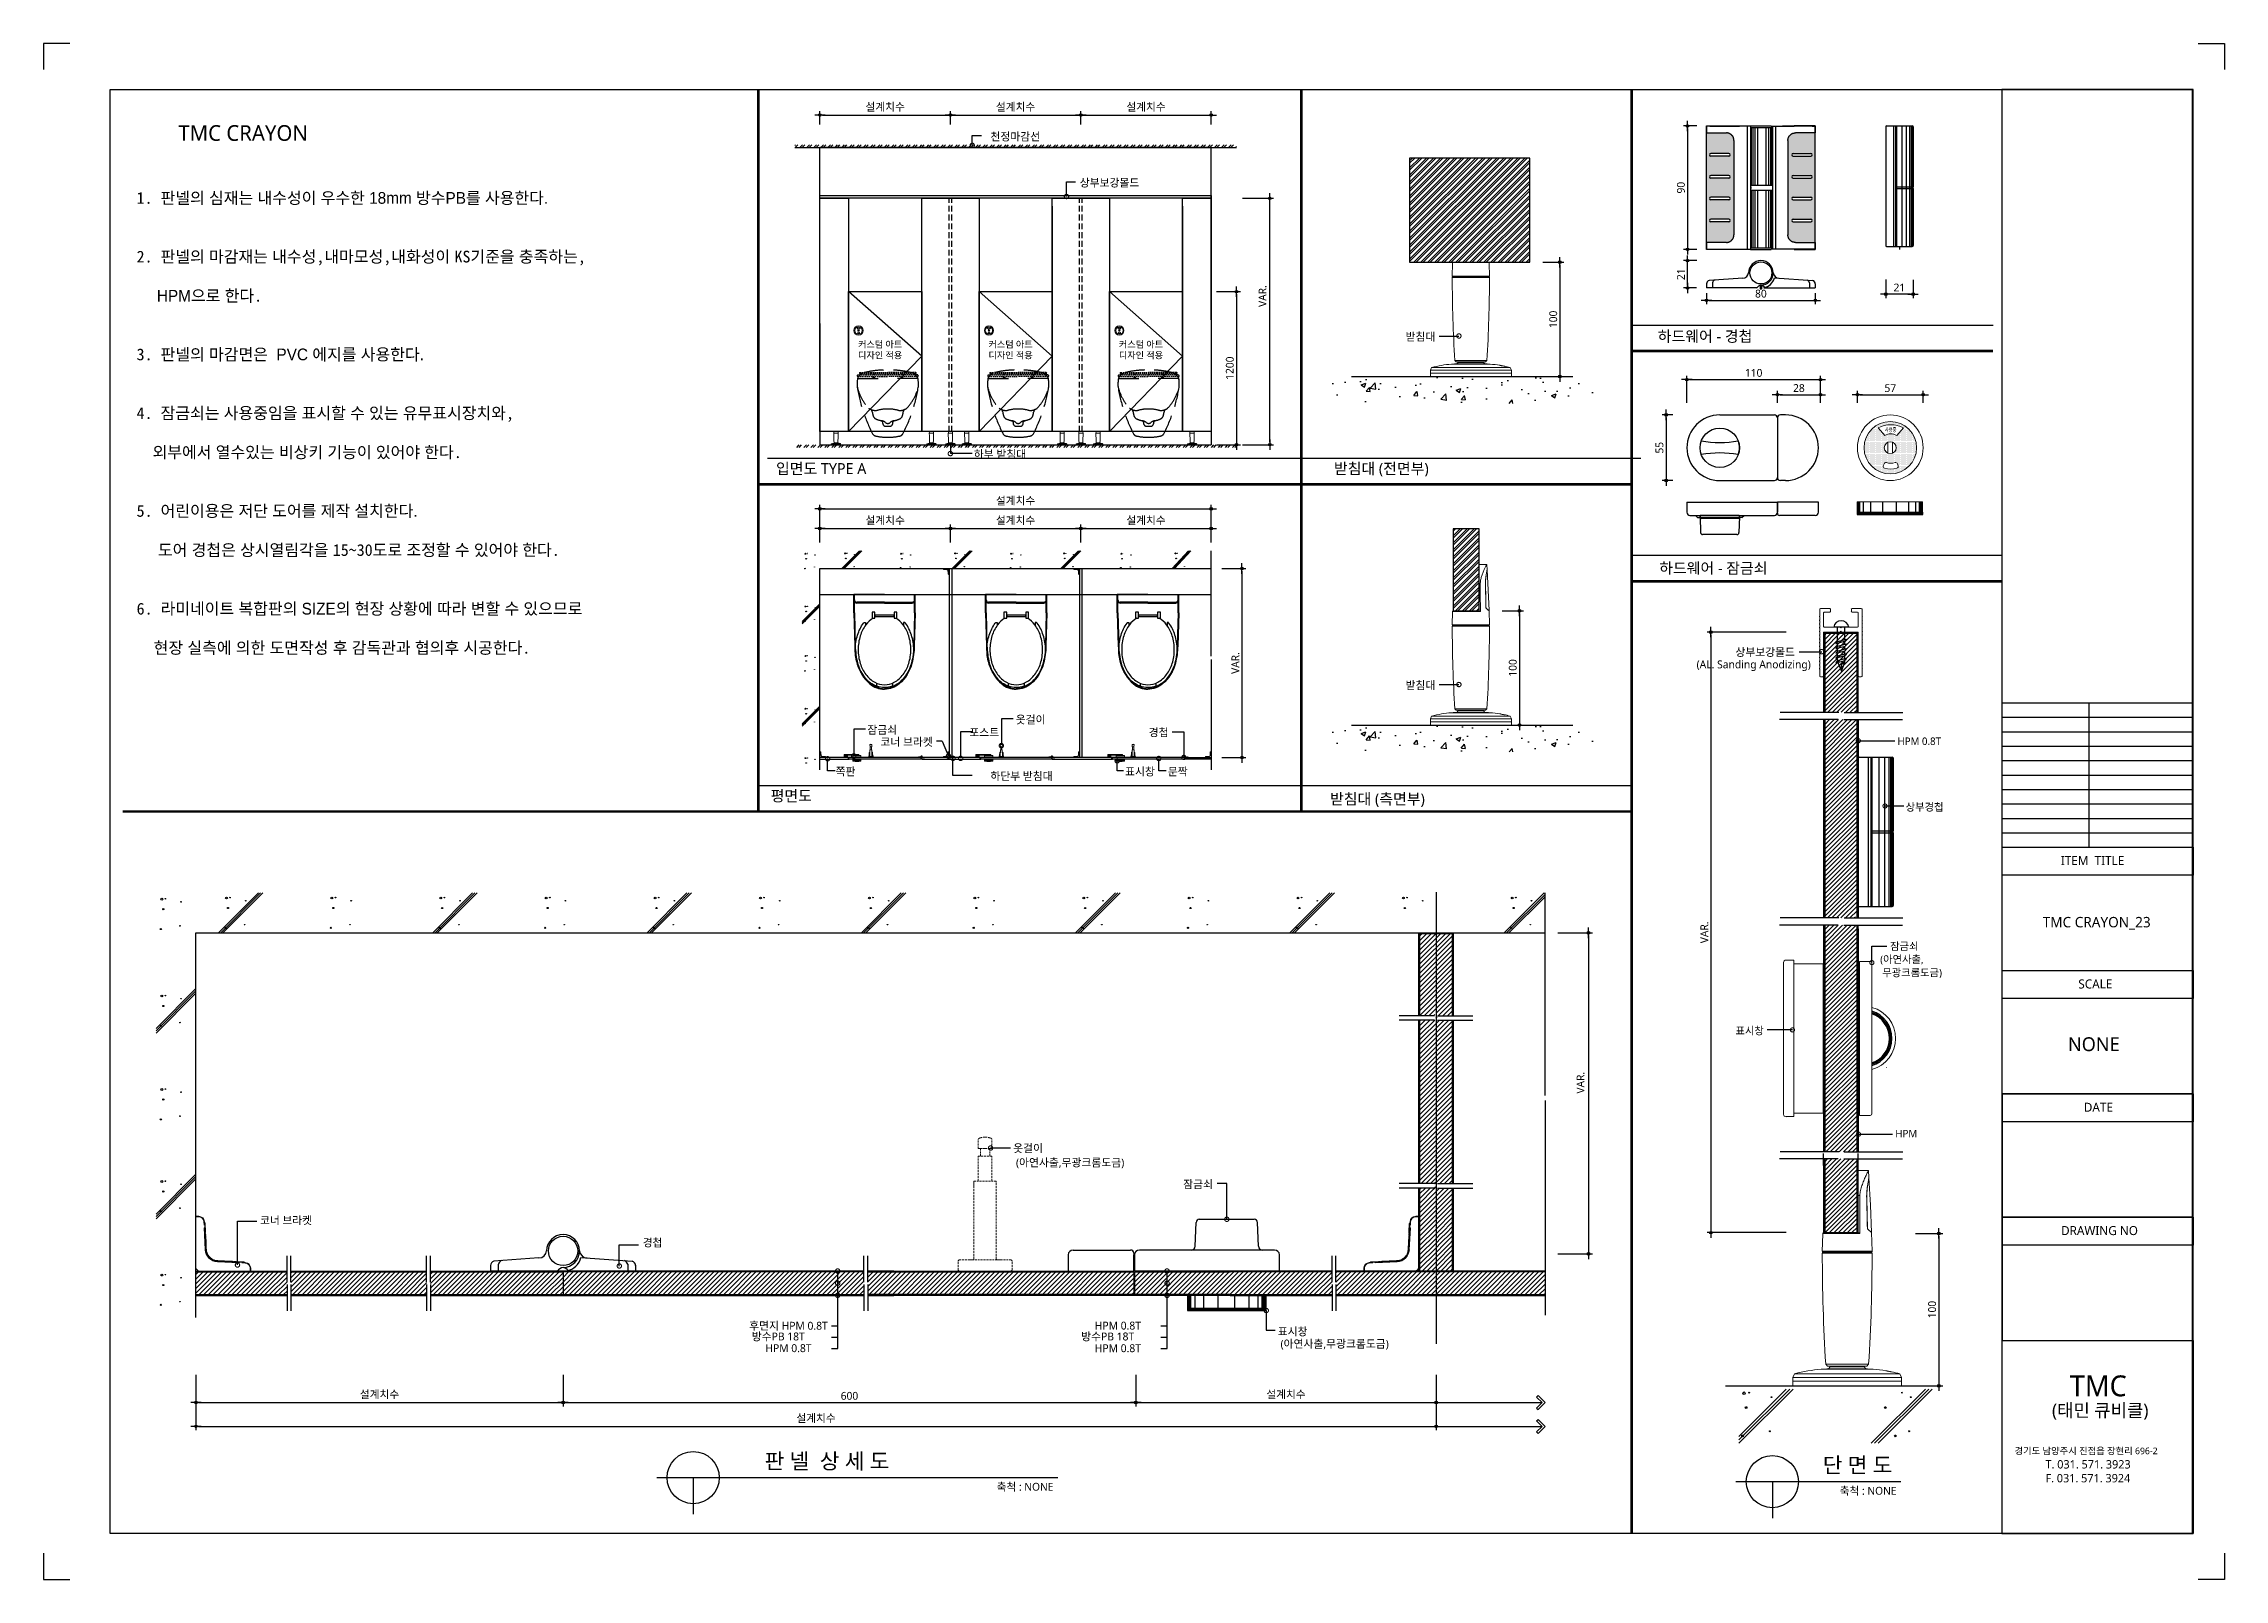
# Model space of a CAD drawing. Extents: x -256 to 8104, y -176 to 5714.
import ezdxf
from ezdxf.enums import TextEntityAlignment as Align

# ---------------------------------------------------------------- set-up
doc = ezdxf.new("R2010")
doc.units = 0
doc.header["$LTSCALE"] = 30
for name, pattern in [('CEN', [62, 60, -1, 0, -1]), ('HIDDEN', [0.375, 0.25, -0.125]), ('HIDDEN2', [4.7625, 3.175, -1.5875])]:
    doc.linetypes.add(name, pattern=pattern)
doc.layers.get('0').update_dxf_attribs({"linetype": 'CONTINUOUS'})
doc.layers.get('DEFPOINTS').update_dxf_attribs({"linetype": 'CONTINUOUS'})
for name, color, linetype in [('02---제품선', 4, 'CONTINUOUS'), ('0_toilet', 6, 'CONTINUOUS'), ('C', 2, 'CONTINUOUS'), ('curior-0Line', 252, 'CONTINUOUS'), ('DIM', 7, 'CONTINUOUS'), ('FIN', 5, 'CONTINUOUS'), ('HAT', 8, 'CONTINUOUS'), ('HID', 9, 'HIDDEN'), ('jac text', 7, 'CONTINUOUS'), ('TIT', 3, 'CONTINUOUS'), ('경첩', 4, 'CONTINUOUS'), ('기타', 1, 'CONTINUOUS'), ('문자', 3, 'CONTINUOUS'), ('부자재', 4, 'CONTINUOUS'), ('상부보강몰드', 4, 'HIDDEN2'), ('옷걸이', 4, 'CONTINUOUS'), ('잠금쇠(회전형)', 4, 'CONTINUOUS'), ('중심선', 1, 'CEN'), ('치수', 1, 'CONTINUOUS'), ('판넬', 2, 'CONTINUOUS'), ('해치', 8, 'CONTINUOUS')]:
    doc.layers.add(name, color=color, linetype=linetype)
doc.styles.add('HDW', font='gulim.ttc')
doc.styles.add('돋움', font='malgun.ttf')
doc.dimstyles.new('10', dxfattribs={"dimscale": 10, "dimtxt": 3, "dimasz": 1, "dimexe": 1.5, "dimexo": 2, "dimgap": 1, "dimtad": 1, "dimdec": 0, "dimlunit": 6, "dimtxsty": '돋움', "dimblk": 'DIMDOT', "dimcen": -1, "dimdle": 1.5, "dimclrt": 3, "dimazin": 3, "dimtfac": 1, "dimtdec": 0, "dimtix": 1, "dimtmove": 2, "dimatfit": 3, "dimldrblk": 'DIMDOT', "dimarcsym": 0})
pattern_1 = [(45, (20838.018, -6725.627), (-8.55643, 8.55643), [])]
pattern_2 = [(45, (20030.479, -6837.206), (-8.980256, 8.980256), [])]

# ---------------------------------------------------------------- blocks, each defined once
blk = doc.blocks.new('DIMDOT')
at = {"linetype": 'Continuous'}
blk.add_line((-2, 0), (2, 0), dxfattribs=at)
for radius in [0.5, 0.25]:
    blk.add_circle((0, 0), radius, dxfattribs=at)
blk = doc.blocks.new('*D611')
at = {"layer": 'DEFPOINTS', "color": 0}
for p in [(31575.8, -1249.7), (31075.8, -1306), (31575.8, -1306)]:
    blk.add_point(p, dxfattribs=at)
at = {"layer": 'DIM', "color": 0, "lineweight": -2, "ltscale": 10}
for p, q in [((31075.8, -1286), (31075.8, -1234.7)), ((31085.8, -1249.7), (31565.8, -1249.7)), ((31575.8, -1286), (31575.8, -1234.7))]:
    blk.add_line(p, q, dxfattribs=at)
at = {"layer": 'DIM', "color": 0, "lineweight": -2, "xscale": 10, "yscale": 10, "zscale": 10, "rotation": 180}
blk.add_blockref('DIMDOT', (31075.8, -1249.7), dxfattribs=at)
at = {"layer": 'DIM', "color": 0, "lineweight": -2, "xscale": 10, "yscale": 10, "zscale": 10}
blk.add_blockref('DIMDOT', (31575.8, -1249.7), dxfattribs=at)
at = {"layer": 'DIM', "color": 3, "insert": (31325.8, -1220.1), "char_height": 30, "attachment_point": 5, "style": '돋움'}
blk.add_mtext('설계치수', dxfattribs=at)
blk = doc.blocks.new('*D612')
at = {"layer": 'DEFPOINTS', "color": 0}
for p in [(32075.8, -1249.7), (31575.8, -1306), (32075.8, -1306)]:
    blk.add_point(p, dxfattribs=at)
at = {"layer": 'DIM', "color": 0, "lineweight": -2, "ltscale": 10}
for p, q in [((31575.8, -1286), (31575.8, -1234.7)), ((31585.8, -1249.7), (32065.8, -1249.7)), ((32075.8, -1286), (32075.8, -1234.7))]:
    blk.add_line(p, q, dxfattribs=at)
at = {"layer": 'DIM', "color": 0, "lineweight": -2, "xscale": 10, "yscale": 10, "zscale": 10, "rotation": 180}
blk.add_blockref('DIMDOT', (31575.8, -1249.7), dxfattribs=at)
at = {"layer": 'DIM', "color": 0, "lineweight": -2, "xscale": 10, "yscale": 10, "zscale": 10}
blk.add_blockref('DIMDOT', (32075.8, -1249.7), dxfattribs=at)
at = {"layer": 'DIM', "color": 3, "insert": (31825.8, -1220.1), "char_height": 30, "attachment_point": 5, "style": '돋움'}
blk.add_mtext('설계치수', dxfattribs=at)
blk = doc.blocks.new('*D613')
at = {"layer": 'DEFPOINTS', "color": 0}
for p in [(32575.8, -1249.7), (32075.8, -1306), (32575.8, -1306)]:
    blk.add_point(p, dxfattribs=at)
at = {"layer": 'DIM', "color": 0, "lineweight": -2, "ltscale": 10}
for p, q in [((32075.8, -1286), (32075.8, -1234.7)), ((32085.8, -1249.7), (32565.8, -1249.7)), ((32575.8, -1286), (32575.8, -1234.7))]:
    blk.add_line(p, q, dxfattribs=at)
at = {"layer": 'DIM', "color": 0, "lineweight": -2, "xscale": 10, "yscale": 10, "zscale": 10, "rotation": 180}
blk.add_blockref('DIMDOT', (32075.8, -1249.7), dxfattribs=at)
at = {"layer": 'DIM', "color": 0, "lineweight": -2, "xscale": 10, "yscale": 10, "zscale": 10}
blk.add_blockref('DIMDOT', (32575.8, -1249.7), dxfattribs=at)
at = {"layer": 'DIM', "color": 3, "insert": (32325.8, -1220.1), "char_height": 30, "attachment_point": 5, "style": '돋움'}
blk.add_mtext('설계치수', dxfattribs=at)
blk = doc.blocks.new('*D614')
at = {"layer": 'DEFPOINTS', "color": 0}
for p in [(32575.8, -1926.9), (32575.8, -2513.9), (32672.7, -2513.9)]:
    blk.add_point(p, dxfattribs=at)
at = {"layer": 'DIM', "color": 0, "lineweight": -2, "ltscale": 10}
for p, q in [((32595.8, -1926.9), (32687.7, -1926.9)), ((32672.7, -1936.9), (32672.7, -2503.9)), ((32595.8, -2513.9), (32687.7, -2513.9))]:
    blk.add_line(p, q, dxfattribs=at)
at = {"layer": 'DIM', "color": 0, "lineweight": -2, "xscale": 10, "yscale": 10, "zscale": 10}
for p, rotation in [((32672.7, -1926.9), 90), ((32672.7, -2513.9), 270)]:
    blk.add_blockref('DIMDOT', p, dxfattribs=dict(at, rotation=rotation))
at = {"layer": 'DIM', "color": 3, "insert": (32647.1, -2220.4), "char_height": 30, "attachment_point": 5, "rotation": 90, "style": '돋움'}
blk.add_mtext('1200', dxfattribs=at)
blk = doc.blocks.new('*D615')
at = {"layer": 'DEFPOINTS', "color": 0}
for p in [(32596.8, -2988.8), (32596.8, -3713.8), (32693.7, -3713.8)]:
    blk.add_point(p, dxfattribs=at)
at = {"layer": 'DIM', "color": 0, "lineweight": -2, "ltscale": 10}
for p, q in [((32616.8, -2988.8), (32708.7, -2988.8)), ((32693.7, -2998.8), (32693.7, -3703.8)), ((32616.8, -3713.8), (32708.7, -3713.8))]:
    blk.add_line(p, q, dxfattribs=at)
at = {"layer": 'DIM', "color": 0, "lineweight": -2, "xscale": 10, "yscale": 10, "zscale": 10}
for p, rotation in [((32693.7, -2988.8), 90), ((32693.7, -3713.8), 270)]:
    blk.add_blockref('DIMDOT', p, dxfattribs=dict(at, rotation=rotation))
at = {"layer": 'DIM', "color": 3, "insert": (32668.5, -3351.3), "char_height": 30, "attachment_point": 5, "rotation": 90, "style": '돋움'}
blk.add_mtext('VAR.', dxfattribs=at)
blk = doc.blocks.new('_DOTSMALL')
at = {"color": 0, "linetype": 'ByBlock', "const_width": 0.5}
blk.add_lwpolyline([(-0.0625, 0, 1), (0.0625, 0, 1)], format="xyb", close=True, dxfattribs=at)
blk = doc.blocks.new('A$C63EC304E')
at = {"layer": '치수', "color": 1, "xscale": 2.5, "yscale": 2.5, "zscale": 2.5, "rotation": 234.3098741996962}
blk.add_blockref('_DOTSMALL', (0.31, 0.31), dxfattribs=at)
blk = doc.blocks.new('A$C2BC9653E')
at = {"layer": '치수', "xscale": 0.3333333333333333, "yscale": 0.3333333333333333, "zscale": 0.3333333333333333}
blk.add_blockref('A$C63EC304E', (0, 0), dxfattribs=at)
blk = doc.blocks.new('A$C7FC71301')
at = {"layer": '치수', "rotation": 180}
blk.add_blockref('A$C2BC9653E', (0.21, 0.21), dxfattribs=at)
blk = doc.blocks.new('A$C4A20372B')
at = {"layer": '치수'}
blk.add_blockref('A$C7FC71301', (0, 0), dxfattribs=at)
blk = doc.blocks.new('A$C566469F5')
at = {"layer": '치수'}
blk.add_blockref('A$C4A20372B', (0, 0), dxfattribs=at)
blk = doc.blocks.new('A$C7E317CD4')
at = {"layer": '해치', "xscale": 2, "yscale": 2, "zscale": 2}
blk.add_blockref('A$C566469F5', (0, 0), dxfattribs=at)
blk = doc.blocks.new('A$C601D7F27')
at = {"layer": '치수'}
blk.add_blockref('A$C7E317CD4', (0, 0), dxfattribs=at)
blk = doc.blocks.new('A$C38802C08')
at = {"layer": '치수'}
blk.add_blockref('A$C601D7F27', (0, 0), dxfattribs=at)
blk = doc.blocks.new('*D616')
at = {"layer": 'DEFPOINTS', "color": 0}
for p in [(32575.8, -2835.2), (32075.8, -2908.4), (32575.8, -2908.4)]:
    blk.add_point(p, dxfattribs=at)
at = {"layer": 'DIM', "color": 0, "lineweight": -2, "ltscale": 10}
for p, q in [((32075.8, -2888.4), (32075.8, -2820.2)), ((32085.8, -2835.2), (32565.8, -2835.2)), ((32575.8, -2888.4), (32575.8, -2820.2))]:
    blk.add_line(p, q, dxfattribs=at)
at = {"layer": 'DIM', "color": 0, "lineweight": -2, "xscale": 10, "yscale": 10, "zscale": 10, "rotation": 180}
blk.add_blockref('DIMDOT', (32075.8, -2835.2), dxfattribs=at)
at = {"layer": 'DIM', "color": 0, "lineweight": -2, "xscale": 10, "yscale": 10, "zscale": 10}
blk.add_blockref('DIMDOT', (32575.8, -2835.2), dxfattribs=at)
at = {"layer": 'DIM', "color": 3, "insert": (32325.8, -2805.6), "char_height": 30, "attachment_point": 5, "style": '돋움'}
blk.add_mtext('설계치수', dxfattribs=at)
blk = doc.blocks.new('*D617')
at = {"layer": 'DEFPOINTS', "color": 0}
for p in [(32575.8, -2759.9), (31075.8, -2908.4), (32575.8, -2908.4)]:
    blk.add_point(p, dxfattribs=at)
at = {"layer": 'DIM', "color": 0, "lineweight": -2, "ltscale": 10}
for p, q in [((31075.8, -2888.4), (31075.8, -2744.9)), ((32575.8, -2888.4), (32575.8, -2744.9)), ((31085.8, -2759.9), (32565.8, -2759.9))]:
    blk.add_line(p, q, dxfattribs=at)
at = {"layer": 'DIM', "color": 0, "lineweight": -2, "xscale": 10, "yscale": 10, "zscale": 10, "rotation": 180}
blk.add_blockref('DIMDOT', (31075.8, -2759.9), dxfattribs=at)
at = {"layer": 'DIM', "color": 0, "lineweight": -2, "xscale": 10, "yscale": 10, "zscale": 10}
blk.add_blockref('DIMDOT', (32575.8, -2759.9), dxfattribs=at)
at = {"layer": 'DIM', "color": 3, "insert": (31825.8, -2730.2), "char_height": 30, "attachment_point": 5, "style": '돋움'}
blk.add_mtext('설계치수', dxfattribs=at)
blk = doc.blocks.new('*D618')
at = {"layer": 'DEFPOINTS', "color": 0}
for p in [(32075.8, -2835.2), (31575.8, -2908.4), (32075.8, -2908.4)]:
    blk.add_point(p, dxfattribs=at)
at = {"layer": 'DIM', "color": 0, "lineweight": -2, "ltscale": 10}
for p, q in [((31575.8, -2888.4), (31575.8, -2820.2)), ((31585.8, -2835.2), (32065.8, -2835.2)), ((32075.8, -2888.4), (32075.8, -2820.2))]:
    blk.add_line(p, q, dxfattribs=at)
at = {"layer": 'DIM', "color": 0, "lineweight": -2, "xscale": 10, "yscale": 10, "zscale": 10, "rotation": 180}
blk.add_blockref('DIMDOT', (31575.8, -2835.2), dxfattribs=at)
at = {"layer": 'DIM', "color": 0, "lineweight": -2, "xscale": 10, "yscale": 10, "zscale": 10}
blk.add_blockref('DIMDOT', (32075.8, -2835.2), dxfattribs=at)
at = {"layer": 'DIM', "color": 3, "insert": (31825.8, -2805.6), "char_height": 30, "attachment_point": 5, "style": '돋움'}
blk.add_mtext('설계치수', dxfattribs=at)
blk = doc.blocks.new('*D619')
at = {"layer": 'DEFPOINTS', "color": 0}
for p in [(31575.8, -2835.2), (31075.8, -2908.4), (31575.8, -2908.4)]:
    blk.add_point(p, dxfattribs=at)
at = {"layer": 'DIM', "color": 0, "lineweight": -2, "ltscale": 10}
for p, q in [((31075.8, -2888.4), (31075.8, -2820.2)), ((31085.8, -2835.2), (31565.8, -2835.2)), ((31575.8, -2888.4), (31575.8, -2820.2))]:
    blk.add_line(p, q, dxfattribs=at)
at = {"layer": 'DIM', "color": 0, "lineweight": -2, "xscale": 10, "yscale": 10, "zscale": 10, "rotation": 180}
blk.add_blockref('DIMDOT', (31075.8, -2835.2), dxfattribs=at)
at = {"layer": 'DIM', "color": 0, "lineweight": -2, "xscale": 10, "yscale": 10, "zscale": 10}
blk.add_blockref('DIMDOT', (31575.8, -2835.2), dxfattribs=at)
at = {"layer": 'DIM', "color": 3, "insert": (31325.8, -2805.6), "char_height": 30, "attachment_point": 5, "style": '돋움'}
blk.add_mtext('설계치수', dxfattribs=at)
blk = doc.blocks.new('*D620')
at = {"layer": 'DEFPOINTS', "color": 0}
for p in [(34911.2, -2264.3), (34399.2, -2373), (34911.2, -2373)]:
    blk.add_point(p, dxfattribs=at)
at = {"layer": 'DIM', "color": 0, "lineweight": -2, "ltscale": 10}
for p, q in [((34399.2, -2353), (34399.2, -2249.3)), ((34911.2, -2353), (34911.2, -2249.3)), ((34409.2, -2264.3), (34901.2, -2264.3))]:
    blk.add_line(p, q, dxfattribs=at)
at = {"layer": 'DIM', "color": 0, "lineweight": -2, "xscale": 10, "yscale": 10, "zscale": 10, "rotation": 180}
blk.add_blockref('DIMDOT', (34399.2, -2264.3), dxfattribs=at)
at = {"layer": 'DIM', "color": 0, "lineweight": -2, "xscale": 10, "yscale": 10, "zscale": 10}
blk.add_blockref('DIMDOT', (34911.2, -2264.3), dxfattribs=at)
at = {"layer": 'DIM', "color": 3, "insert": (34655.2, -2238.7), "char_height": 30, "attachment_point": 5, "style": '돋움'}
blk.add_mtext('110', dxfattribs=at)
blk = doc.blocks.new('*D621')
at = {"layer": 'DEFPOINTS', "color": 0}
for p in [(34911.2, -2322.3), (34746.2, -2373), (34911.2, -2373)]:
    blk.add_point(p, dxfattribs=at)
at = {"layer": 'DIM', "color": 0, "lineweight": -2, "ltscale": 10}
for p, q in [((34746.2, -2353), (34746.2, -2307.3)), ((34756.2, -2322.3), (34901.2, -2322.3)), ((34911.2, -2353), (34911.2, -2307.3))]:
    blk.add_line(p, q, dxfattribs=at)
at = {"layer": 'DIM', "color": 0, "lineweight": -2, "xscale": 10, "yscale": 10, "zscale": 10, "rotation": 180}
blk.add_blockref('DIMDOT', (34746.2, -2322.3), dxfattribs=at)
at = {"layer": 'DIM', "color": 0, "lineweight": -2, "xscale": 10, "yscale": 10, "zscale": 10}
blk.add_blockref('DIMDOT', (34911.2, -2322.3), dxfattribs=at)
at = {"layer": 'DIM', "color": 3, "insert": (34828.7, -2296.8), "char_height": 30, "attachment_point": 5, "style": '돋움'}
blk.add_mtext('28', dxfattribs=at)
blk = doc.blocks.new('*D622')
at = {"layer": 'DEFPOINTS', "color": 0}
for p in [(35305, -2322.3), (35053, -2373), (35305, -2373)]:
    blk.add_point(p, dxfattribs=at)
at = {"layer": 'DIM', "color": 0, "lineweight": -2, "ltscale": 10}
for p, q in [((35053, -2353), (35053, -2307.3)), ((35063, -2322.3), (35295, -2322.3)), ((35305, -2353), (35305, -2307.3))]:
    blk.add_line(p, q, dxfattribs=at)
at = {"layer": 'DIM', "color": 0, "lineweight": -2, "xscale": 10, "yscale": 10, "zscale": 10, "rotation": 180}
blk.add_blockref('DIMDOT', (35053, -2322.3), dxfattribs=at)
at = {"layer": 'DIM', "color": 0, "lineweight": -2, "xscale": 10, "yscale": 10, "zscale": 10}
blk.add_blockref('DIMDOT', (35305, -2322.3), dxfattribs=at)
at = {"layer": 'DIM', "color": 3, "insert": (35179, -2297), "char_height": 30, "attachment_point": 5, "style": '돋움'}
blk.add_mtext('57', dxfattribs=at)
blk = doc.blocks.new('*D623')
at = {"layer": 'DEFPOINTS', "color": 0}
for p in [(34456.9, -1291.6), (34401.9, -1764.7), (34456.9, -1764.7)]:
    blk.add_point(p, dxfattribs=at)
at = {"layer": 'DIM', "color": 0, "lineweight": -2, "ltscale": 10}
for p, q in [((34436.9, -1291.6), (34386.9, -1291.6)), ((34401.9, -1301.6), (34401.9, -1754.7)), ((34436.9, -1764.7), (34386.9, -1764.7))]:
    blk.add_line(p, q, dxfattribs=at)
at = {"layer": 'DIM', "color": 0, "lineweight": -2, "xscale": 10, "yscale": 10, "zscale": 10}
for p, rotation in [((34401.9, -1291.6), 90), ((34401.9, -1764.7), 270)]:
    blk.add_blockref('DIMDOT', p, dxfattribs=dict(at, rotation=rotation))
at = {"layer": 'DIM', "color": 3, "insert": (34376.4, -1528.2), "char_height": 30, "attachment_point": 5, "rotation": 90, "style": '돋움'}
blk.add_mtext('90', dxfattribs=at)
blk = doc.blocks.new('*D624')
at = {"layer": 'DEFPOINTS', "color": 0}
for p in [(34474.5, -1912.9), (34891.6, -1912.9), (34891.6, -1960.3)]:
    blk.add_point(p, dxfattribs=at)
at = {"layer": 'DIM', "color": 0, "lineweight": -2, "ltscale": 10}
for p, q in [((34474.5, -1932.9), (34474.5, -1975.3)), ((34484.5, -1960.3), (34881.6, -1960.3)), ((34891.6, -1932.9), (34891.6, -1975.3))]:
    blk.add_line(p, q, dxfattribs=at)
at = {"layer": 'DIM', "color": 0, "lineweight": -2, "xscale": 10, "yscale": 10, "zscale": 10, "rotation": 180}
blk.add_blockref('DIMDOT', (34474.5, -1960.3), dxfattribs=at)
at = {"layer": 'DIM', "color": 0, "lineweight": -2, "xscale": 10, "yscale": 10, "zscale": 10}
blk.add_blockref('DIMDOT', (34891.6, -1960.3), dxfattribs=at)
at = {"layer": 'DIM', "color": 3, "insert": (34683, -1934.8), "char_height": 30, "attachment_point": 5, "style": '돋움'}
blk.add_mtext('80', dxfattribs=at)
blk = doc.blocks.new('*D625')
at = {"layer": 'DEFPOINTS', "color": 0}
for p in [(34401.9, -1807.9), (34456.9, -1807.9), (34456.2, -1912.9)]:
    blk.add_point(p, dxfattribs=at)
at = {"layer": 'DIM', "color": 0, "lineweight": -2, "ltscale": 10}
for p, q in [((34436.9, -1807.9), (34386.9, -1807.9)), ((34401.9, -1902.9), (34401.9, -1817.9)), ((34436.2, -1912.9), (34386.9, -1912.9))]:
    blk.add_line(p, q, dxfattribs=at)
at = {"layer": 'DIM', "color": 0, "lineweight": -2, "xscale": 10, "yscale": 10, "zscale": 10}
for p, rotation in [((34401.9, -1807.9), 90), ((34401.9, -1912.9), 270)]:
    blk.add_blockref('DIMDOT', p, dxfattribs=dict(at, rotation=rotation))
at = {"layer": 'DIM', "color": 3, "insert": (34376.5, -1860.4), "char_height": 30, "attachment_point": 5, "rotation": 90, "style": '돋움'}
blk.add_mtext('21', dxfattribs=at)
blk = doc.blocks.new('*D626')
at = {"layer": 'DEFPOINTS', "color": 0}
for p in [(35161.4, -1860.8), (35266.4, -1861.5), (35161.4, -1936.4)]:
    blk.add_point(p, dxfattribs=at)
at = {"layer": 'DIM', "color": 0, "lineweight": -2, "ltscale": 10}
for p, q in [((35161.4, -1880.8), (35161.4, -1951.4)), ((35266.4, -1881.5), (35266.4, -1951.4)), ((35256.4, -1936.4), (35171.4, -1936.4))]:
    blk.add_line(p, q, dxfattribs=at)
at = {"layer": 'DIM', "color": 0, "lineweight": -2, "xscale": 10, "yscale": 10, "zscale": 10, "rotation": 180}
blk.add_blockref('DIMDOT', (35161.4, -1936.4), dxfattribs=at)
at = {"layer": 'DIM', "color": 0, "lineweight": -2, "xscale": 10, "yscale": 10, "zscale": 10}
blk.add_blockref('DIMDOT', (35266.4, -1936.4), dxfattribs=at)
at = {"layer": 'DIM', "color": 3, "insert": (35213.9, -1911.1), "char_height": 30, "attachment_point": 5, "style": '돋움'}
blk.add_mtext('21', dxfattribs=at)
blk = doc.blocks.new('A$C10E41893')
at = {"layer": '부자재'}
for p, q in [((6, 0), (6, 196)), ((123, 196), (6, 196)), ((123, 192), (6, 192)), ((55, 0), (55, 177)), ((61, 0), (61, 177)), ((6, 0), (6, -196)), ((55, 0), (55, -177)), ((61, 0), (61, -177)), ((123, -192), (6, -192)), ((123, -196), (6, -196))]:
    blk.add_line(p, q, dxfattribs=at)
for points in [[(123, 196, -0.012538), (123, 196), (335, 190, -0.055395), (445, 175, -0.154276), (577, 93, -0.179504), (612, 0, -0.179504)], [(123, 192, -0.012538), (123, 192), (335, 187, -0.055395), (444, 172, -0.154276), (574, 91, -0.179504), (608, 0, -0.179504)], [(157, -72, 0.089162), (200, -119, 0.085733), (270, -155, 0.075373), (359, -168, 0.075373), (447, -155, 0.085733), (517, -119, 0.106084), (567, -62, 0.126931), (583, 0, 0.126931), (567, 62, 0.106084), (517, 119, 0.085733), (447, 155, 0.075373), (359, 168, 0.075373), (270, 155, 0.085733), (200, 119, 0.089162), (157, 72)], [(572, 51), (589, 51), (589, 60, 0.021185), (583, 71, 0.106084), (528, 134, 0.085733), (453, 172, 0.075373), (359, 187, 0.075373), (265, 172, 0.085733), (189, 134, 0.007337), (184, 130), (184, 122), (205, 122)], [(123, -196, 0.012538), (123, -196), (335, -190, 0.055395), (445, -175, 0.154276), (577, -93, 0.179504), (612, 0, 0.179504)], [(123, -192, 0.012538), (123, -192), (335, -187, 0.055395), (444, -172, 0.154276), (574, -91, 0.179504), (608, 0, 0.179504)], [(589, -51, 0.090214), (598, 0, 0.090214), (589, 51, 0.106084)], [(572, -51), (589, -51), (589, -60, -0.021185), (583, -71, -0.106084), (528, -134, -0.085733), (453, -172, -0.075373), (359, -187, -0.075373), (265, -172, -0.085733), (189, -134, -0.007337), (184, -130), (184, -122), (205, -122)]]:
    blk.add_lwpolyline(points, format="xyb", dxfattribs=at)
blk.add_lwpolyline([(138, -61), (119, -61), (119, -79), (157, -79), (157, -61), (138, -61), (147, -61), (147, 61), (138, 61), (157, 61), (157, 79), (119, 79), (119, 61), (138, 61), (138, -61), (119, -61)], dxfattribs=at)
for centre, start, end in [((40, 177), 0, 90), ((46, 177), 0, 90), ((40, -177), 270, 0), ((46, -177), 270, 0)]:
    blk.add_arc(centre, 15, start, end, dxfattribs=at)
blk = doc.blocks.new('A$C460A2A32')
at = {"color": 0}
for p, q in [((3, 20), (0, 16)), ((3, 20), (9, 20)), ((4, 10), (162, 10)), ((9, 20), (162, 20)), ((13, 32), (11, 30)), ((13, 32), (162, 32)), ((13, 27), (162, 27)), ((312, 32), (162, 32)), ((312, 27), (162, 27)), ((316, 20), (162, 20)), ((321, 10), (162, 10)), ((312, 32), (313, 30)), ((322, 20), (316, 20)), ((322, 20), (324, 16))]:
    blk.add_line(p, q, dxfattribs=at)
for centre, radius, start, end in [((4, 14), 4, 150.0107, 270), ((13, 29), 2, 135, 270), ((109, 28), 26, 182.6717, 198.4118), ((109, 10), 26, 180, 202.6199), ((107, 28), 23, 183.0205, 200.9186), ((107, 10), 23, 180, 205.7715), ((69, 10), 23, 334.2285, 0), ((69, 28), 23, 339.0814, 356.9795), ((67, 10), 26, 337.3801, 0), ((67, 28), 26, 341.5882, 357.3283), ((257, 10), 26, 180, 202.6199), ((257, 28), 26, 182.6717, 198.4118), ((256, 28), 23, 183.0205, 200.9186), ((256, 10), 23, 180, 205.7715), ((217, 10), 23, 334.2285, 0), ((217, 28), 23, 339.0814, 356.9795), ((216, 28), 26, 341.5882, 357.3283), ((216, 10), 26, 337.3801, 0), ((312, 29), 2, 270, 45), ((321, 14), 4, 270, 29.9893)]:
    blk.add_arc(centre, radius, start, end, dxfattribs=at)
blk = doc.blocks.new('*D627')
at = {"layer": 'DEFPOINTS', "color": 0}
for p in [(34364.9, -2399.5), (34319.3, -2651.5), (34364.9, -2651.5)]:
    blk.add_point(p, dxfattribs=at)
at = {"layer": 'DIM', "color": 0, "lineweight": -2, "ltscale": 10}
for p, q in [((34344.9, -2399.5), (34304.3, -2399.5)), ((34319.3, -2409.5), (34319.3, -2641.5)), ((34344.9, -2651.5), (34304.3, -2651.5))]:
    blk.add_line(p, q, dxfattribs=at)
at = {"layer": 'DIM', "color": 0, "lineweight": -2, "xscale": 10, "yscale": 10, "zscale": 10}
for p, rotation in [((34319.3, -2399.5), 90), ((34319.3, -2651.5), 270)]:
    blk.add_blockref('DIMDOT', p, dxfattribs=dict(at, rotation=rotation))
at = {"layer": 'DIM', "color": 3, "insert": (34294, -2525.5), "char_height": 30, "attachment_point": 5, "rotation": 90, "style": '돋움'}
blk.add_mtext('55', dxfattribs=at)
blk = doc.blocks.new('*D628')
at = {"layer": 'DEFPOINTS', "color": 0}
for p in [(34800.2, -3232.6), (34491.5, -5535.8), (34800.2, -5535.8)]:
    blk.add_point(p, dxfattribs=at)
at = {"layer": 'DIM', "color": 0, "lineweight": -2, "ltscale": 10}
for p, q in [((34780.2, -3232.6), (34476.5, -3232.6)), ((34491.5, -3242.6), (34491.5, -5525.8)), ((34780.2, -5535.8), (34476.5, -5535.8))]:
    blk.add_line(p, q, dxfattribs=at)
at = {"layer": 'DIM', "color": 0, "lineweight": -2, "xscale": 10, "yscale": 10, "zscale": 10}
for p, rotation in [((34491.5, -3232.6), 90), ((34491.5, -5535.8), 270)]:
    blk.add_blockref('DIMDOT', p, dxfattribs=dict(at, rotation=rotation))
at = {"layer": 'DIM', "color": 3, "insert": (34466.2, -4384.2), "char_height": 30, "attachment_point": 5, "rotation": 90, "style": '돋움'}
blk.add_mtext('VAR.', dxfattribs=at)
blk = doc.blocks.new('A$C13EB2441')
for p, q in [((0.84, 7.37), (0.84, 14.11)), ((0.84, 6.74), (0.84, 0))]:
    blk.add_line(p, q)
blk = doc.blocks.new('*D629')
at = {"layer": 'DEFPOINTS', "color": 0}
for p in [(35255.9, -5538.8), (35265.1, -6123.1), (35364.9, -6123.1)]:
    blk.add_point(p, dxfattribs=at)
at = {"layer": 'DIM', "color": 0, "lineweight": -2, "ltscale": 10}
for p, q in [((35275.9, -5538.8), (35379.9, -5538.8)), ((35364.9, -5548.8), (35364.9, -6113.1)), ((35285.1, -6123.1), (35379.9, -6123.1))]:
    blk.add_line(p, q, dxfattribs=at)
at = {"layer": 'DIM', "color": 0, "lineweight": -2, "xscale": 10, "yscale": 10, "zscale": 10}
for p, rotation in [((35364.9, -5538.8), 90), ((35364.9, -6123.1), 270)]:
    blk.add_blockref('DIMDOT', p, dxfattribs=dict(at, rotation=rotation))
at = {"layer": 'DIM', "color": 3, "insert": (35339.3, -5830.9), "char_height": 30, "attachment_point": 5, "rotation": 90, "style": '돋움'}
blk.add_mtext('100', dxfattribs=at)
blk = doc.blocks.new('*D630')
at = {"layer": 'DEFPOINTS', "color": 0}
for p in [(33671.3, -3150.9), (33614.6, -3589.1), (33757.5, -3589.1)]:
    blk.add_point(p, dxfattribs=at)
at = {"layer": 'DIM', "color": 0, "lineweight": -2, "ltscale": 10}
for p, q in [((33691.3, -3150.9), (33772.5, -3150.9)), ((33757.5, -3160.9), (33757.5, -3579.1)), ((33634.6, -3589.1), (33772.5, -3589.1))]:
    blk.add_line(p, q, dxfattribs=at)
at = {"layer": 'DIM', "color": 0, "lineweight": -2, "xscale": 10, "yscale": 10, "zscale": 10}
for p, rotation in [((33757.5, -3150.9), 90), ((33757.5, -3589.1), 270)]:
    blk.add_blockref('DIMDOT', p, dxfattribs=dict(at, rotation=rotation))
at = {"layer": 'DIM', "color": 3, "insert": (33731.9, -3370), "char_height": 30, "attachment_point": 5, "rotation": 90, "style": '돋움'}
blk.add_mtext('100', dxfattribs=at)
blk = doc.blocks.new('*D631')
at = {"layer": 'DEFPOINTS', "color": 0}
for p in [(32675.2, -1568.9), (32800.1, -1568.9), (32675.2, -2513.9)]:
    blk.add_point(p, dxfattribs=at)
at = {"layer": 'DIM', "color": 0, "lineweight": -2, "ltscale": 10}
for p, q in [((32695.2, -1568.9), (32815.1, -1568.9)), ((32800.1, -2503.9), (32800.1, -1578.9)), ((32695.2, -2513.9), (32815.1, -2513.9))]:
    blk.add_line(p, q, dxfattribs=at)
at = {"layer": 'DIM', "color": 0, "lineweight": -2, "xscale": 10, "yscale": 10, "zscale": 10}
for p, rotation in [((32800.1, -1568.9), 90), ((32800.1, -2513.9), 270)]:
    blk.add_blockref('DIMDOT', p, dxfattribs=dict(at, rotation=rotation))
at = {"layer": 'DIM', "color": 3, "insert": (32772.8, -1944), "char_height": 30, "attachment_point": 5, "rotation": 90, "style": '돋움'}
blk.add_mtext('VAR.', dxfattribs=at)
blk = doc.blocks.new('*D632')
at = {"layer": 'DEFPOINTS', "color": 0}
for p in [(33826.4, -1814.2), (33769.7, -2252.4), (33912.6, -2252.4)]:
    blk.add_point(p, dxfattribs=at)
at = {"layer": 'DIM', "color": 0, "lineweight": -2, "ltscale": 10}
for p, q in [((33846.4, -1814.2), (33927.6, -1814.2)), ((33912.6, -1824.2), (33912.6, -2242.4)), ((33789.7, -2252.4), (33927.6, -2252.4))]:
    blk.add_line(p, q, dxfattribs=at)
at = {"layer": 'DIM', "color": 0, "lineweight": -2, "xscale": 10, "yscale": 10, "zscale": 10}
for p, rotation in [((33912.6, -1814.2), 90), ((33912.6, -2252.4), 270)]:
    blk.add_blockref('DIMDOT', p, dxfattribs=dict(at, rotation=rotation))
at = {"layer": 'DIM', "color": 3, "insert": (33887, -2033.3), "char_height": 30, "attachment_point": 5, "rotation": 90, "style": '돋움'}
blk.add_mtext('100', dxfattribs=at)
blk = doc.blocks.new('*D633')
at = {"layer": 'DEFPOINTS', "color": 0}
for p in [(28683.9, -6061.7), (30091, -6061.7), (30091, -6187.4)]:
    blk.add_point(p, dxfattribs=at)
at = {"layer": 'DIM', "color": 0, "lineweight": -2, "ltscale": 10}
for p, q in [((28683.9, -6081.7), (28683.9, -6202.4)), ((30091, -6081.7), (30091, -6202.4)), ((28693.9, -6187.4), (30081, -6187.4))]:
    blk.add_line(p, q, dxfattribs=at)
at = {"layer": 'DIM', "color": 0, "lineweight": -2, "xscale": 10, "yscale": 10, "zscale": 10, "rotation": 180}
blk.add_blockref('DIMDOT', (28683.9, -6187.4), dxfattribs=at)
at = {"layer": 'DIM', "color": 0, "lineweight": -2, "xscale": 10, "yscale": 10, "zscale": 10}
blk.add_blockref('DIMDOT', (30091, -6187.4), dxfattribs=at)
at = {"layer": 'DIM', "color": 3, "insert": (29387.4, -6157.7), "char_height": 30, "attachment_point": 5, "style": '돋움'}
blk.add_mtext('설계치수', dxfattribs=at)
blk = doc.blocks.new('*D634')
at = {"layer": 'DEFPOINTS', "color": 0}
for p in [(28683.9, -6061.7), (33437.8, -6061.7), (33437.8, -6278.9)]:
    blk.add_point(p, dxfattribs=at)
at = {"layer": 'DIM', "color": 0, "lineweight": -2, "ltscale": 10}
for p, q in [((28683.9, -6081.7), (28683.9, -6293.9)), ((33437.8, -6081.7), (33437.8, -6293.9)), ((28693.9, -6278.9), (33427.8, -6278.9))]:
    blk.add_line(p, q, dxfattribs=at)
at = {"layer": 'DIM', "color": 0, "lineweight": -2, "xscale": 10, "yscale": 10, "zscale": 10, "rotation": 180}
blk.add_blockref('DIMDOT', (28683.9, -6278.9), dxfattribs=at)
at = {"layer": 'DIM', "color": 0, "lineweight": -2, "xscale": 10, "yscale": 10, "zscale": 10}
blk.add_blockref('DIMDOT', (33437.8, -6278.9), dxfattribs=at)
at = {"layer": 'DIM', "color": 3, "insert": (31060.8, -6249.2), "char_height": 30, "attachment_point": 5, "style": '돋움'}
blk.add_mtext('설계치수', dxfattribs=at)
blk = doc.blocks.new('*D635')
at = {"layer": 'DEFPOINTS', "color": 0}
for p in [(32286.9, -6061.7), (33437.8, -6061.7), (33437.8, -6187.4)]:
    blk.add_point(p, dxfattribs=at)
at = {"layer": 'DIM', "color": 0, "lineweight": -2, "ltscale": 10}
for p, q in [((32286.9, -6081.7), (32286.9, -6202.4)), ((33437.8, -6081.7), (33437.8, -6202.4)), ((32296.9, -6187.4), (33427.8, -6187.4))]:
    blk.add_line(p, q, dxfattribs=at)
at = {"layer": 'DIM', "color": 0, "lineweight": -2, "xscale": 10, "yscale": 10, "zscale": 10, "rotation": 180}
blk.add_blockref('DIMDOT', (32286.9, -6187.4), dxfattribs=at)
at = {"layer": 'DIM', "color": 0, "lineweight": -2, "xscale": 10, "yscale": 10, "zscale": 10}
blk.add_blockref('DIMDOT', (33437.8, -6187.4), dxfattribs=at)
at = {"layer": 'DIM', "color": 3, "insert": (32862.4, -6157.7), "char_height": 30, "attachment_point": 5, "style": '돋움'}
blk.add_mtext('설계치수', dxfattribs=at)
blk = doc.blocks.new('*D636')
at = {"layer": 'DEFPOINTS', "color": 0}
for p in [(30091, -6061.7), (32286.9, -6061.7), (32286.9, -6187.4)]:
    blk.add_point(p, dxfattribs=at)
at = {"layer": 'DIM', "color": 0, "lineweight": -2, "ltscale": 10}
for p, q in [((30091, -6081.7), (30091, -6202.4)), ((32286.9, -6081.7), (32286.9, -6202.4)), ((30101, -6187.4), (32276.9, -6187.4))]:
    blk.add_line(p, q, dxfattribs=at)
at = {"layer": 'DIM', "color": 0, "lineweight": -2, "xscale": 10, "yscale": 10, "zscale": 10, "rotation": 180}
blk.add_blockref('DIMDOT', (30091, -6187.4), dxfattribs=at)
at = {"layer": 'DIM', "color": 0, "lineweight": -2, "xscale": 10, "yscale": 10, "zscale": 10}
blk.add_blockref('DIMDOT', (32286.9, -6187.4), dxfattribs=at)
at = {"layer": 'DIM', "color": 3, "insert": (31189, -6161.9), "char_height": 30, "attachment_point": 5, "style": '돋움'}
blk.add_mtext('600', dxfattribs=at)
blk = doc.blocks.new('A$C06B31977')
for p, q in [((1.26, 11.06), (1.26, 21.17)), ((1.26, 10.11), (1.26, 0))]:
    blk.add_line(p, q)
blk = doc.blocks.new('*D637')
at = {"layer": 'DEFPOINTS', "color": 0}
for p in [(33884.6, -4386), (33884.6, -5617.4), (34022.4, -5617.4)]:
    blk.add_point(p, dxfattribs=at)
at = {"layer": 'DIM', "color": 0, "lineweight": -2, "ltscale": 10}
for p, q in [((33904.6, -4386), (34037.4, -4386)), ((34022.4, -4396), (34022.4, -5607.4)), ((33904.6, -5617.4), (34037.4, -5617.4))]:
    blk.add_line(p, q, dxfattribs=at)
at = {"layer": 'DIM', "color": 0, "lineweight": -2, "xscale": 10, "yscale": 10, "zscale": 10}
for p, rotation in [((34022.4, -4386), 90), ((34022.4, -5617.4), 270)]:
    blk.add_blockref('DIMDOT', p, dxfattribs=dict(at, rotation=rotation))
at = {"layer": 'DIM', "color": 3, "insert": (33991.7, -4960.8), "char_height": 30, "attachment_point": 5, "rotation": 90, "style": '돋움'}
blk.add_mtext('VAR.', dxfattribs=at)
blk = doc.blocks.new('CRAYON_23', base_point=(28355.6, -6689.9))
at = {"layer": 'HAT'}
h = blk.add_hatch(dxfattribs=at)
h.set_pattern_fill('ANSI32', color=256, scale=2, style=0)
h.set_pattern_definition([(45, (19739.715, -7007.093), (-13.470384, 13.470384), []), (45, (19748.695, -7007.093), (-13.470384, 13.470384), [])])
h.paths.add_polyline_path([(30979.1, -1364.1), (32672.7, -1364.1), (32672.7, -1374.1), (30979.1, -1374.1)])
h = blk.add_hatch(dxfattribs=at)
h.set_pattern_fill('ANSI32', color=256, scale=2, style=0)
h.set_pattern_definition([(45, (20034.084, -6865.616), (-13.470384, 13.470384), []), (45, (20043.064, -6865.616), (-13.470384, 13.470384), [])])
h.paths.add_polyline_path([(33637, -1814.2), (33797, -1814.2), (33797, -1414.9), (33336.2, -1414.9), (33336.2, -1814.2)])
h = blk.add_hatch(dxfattribs=at)
h.set_pattern_fill('ANSI32', color=256, scale=2, style=0)
h.set_pattern_definition([(45, (19739.715, -6825.113), (-13.470384, 13.470384), []), (45, (19748.695, -6825.113), (-13.470384, 13.470384), [])])
h.paths.add_polyline_path([(30979.1, -2524.4), (32672.7, -2524.4), (32672.7, -2514.4), (30979.1, -2514.4)])
h = blk.add_hatch(dxfattribs=at)
h.set_pattern_fill('ANSI32', color=256, scale=2, style=0)
h.set_pattern_definition([(45, (20056.944, -6965.801), (-13.470384, 13.470384), []), (45, (20065.925, -6965.801), (-13.470384, 13.470384), [])])
h.paths.add_polyline_path([(33503.4, -3151), (33602.9, -3151), (33602.9, -2836.6), (33503.4, -2836.6)])
at = {"layer": 'HAT', "transparency": 33554687}
h = blk.add_hatch(dxfattribs=at)
h.set_pattern_fill('ANSI31', color=256, scale=3.811219)
h.set_pattern_definition(pattern_1)
h.paths.add_polyline_path([(34981.5, -3540.3), (35002.6, -3540.3), (35051.6, -3540.3), (35051.6, -3237.3), (34927.7, -3237.3), (34927.7, -3540.3)])
at = {"layer": 'HAT'}
h = blk.add_hatch(dxfattribs=at)
h.set_pattern_fill('ANSI31', color=256, scale=3.811219, style=0)
h.set_pattern_definition(pattern_1)
edge = h.paths.add_edge_path()
edge.add_line((35051.6, -3614.4), (34995, -3614.4))
edge.add_arc((34993, -3614.4), 1.99, -54.30987, 0, ccw=False)
edge.add_arc((34993, -3614.4), 1.99, 125.69013, 305.69013, ccw=False)
edge.add_arc((34993, -3614.4), 1.99, 0, 125.69013, ccw=False)
edge.add_line((34995, -3614.4), (35051.6, -3614.4))
edge.add_line((35051.6, -3614.4), (35051.6, -3567.9))
edge.add_line((35051.6, -3567.9), (35041.8, -3567.9))
edge.add_spline(control_points=[(35039.1, -3575.4), (35040, -3572.9), (35040.9, -3570.4), (35041.8, -3567.9)], knot_values=[0, 0, 0, 0, 0.152076, 0.152076, 0.152076, 0.152076], degree=3, periodic=0)
edge.add_line((35041.8, -3567.9), (34989.7, -3567.9))
edge.add_line((34989.7, -3567.9), (34989.7, -4328.8))
edge.add_line((34989.7, -4328.8), (35043.7, -4328.8))
edge.add_spline(control_points=[(35043.7, -4328.8), (35046.7, -4320.4), (35049.6, -4313), (35051.6, -4309.4)], knot_values=[0.152076, 0.152076, 0.152076, 0.152076, 0.673721, 0.673721, 0.673721, 0.673721], degree=3, periodic=0)
edge.add_spline(control_points=[(35053.9, -4328.8), (35054.4, -4319.2), (35055.4, -4304.6), (35052.6, -4307.4), (35051.6, -4309.4)], knot_values=[0.673721, 0.673721, 0.673721, 0.673721, 1.332503, 1.60798, 1.60798, 1.60798, 1.60798], degree=3, periodic=0)
edge.add_line((35051.6, -4309.4), (35051.6, -3614.4))
h.paths.add_polyline_path([(34989.7, -3567.9), (34927.7, -3567.9), (34927.7, -4328.8), (34989.7, -4328.8)])
h = blk.add_hatch(dxfattribs=at)
h.set_pattern_fill('ANSI31', color=256, scale=3.811219, style=0)
h.set_pattern_definition(pattern_1)
h.paths.add_polyline_path([(34989.7, -4791.4), (34927.7, -4791.4), (34927.7, -5225.4), (34989.7, -5225.4), (34989.7, -5121.1, -0.567825), (34989.7, -5117.7)])
h.paths.add_polyline_path([(35051.6, -4791.4), (34989.7, -4791.4), (34989.7, -5117.7, -0.582142), (34992.7, -5119.4), (35051.6, -5119.4)])
edge = h.paths.add_edge_path()
edge.add_line((35051.6, -5119.4), (34992.7, -5119.4))
edge.add_arc((34990.7, -5119.4), 1.99, -54.30987, 0, ccw=False)
edge.add_arc((34990.7, -5119.4), 1.99, 239.17799, 305.69013, ccw=False)
edge.add_line((34989.7, -5121.1), (34989.7, -5225.4))
edge.add_line((34989.7, -5225.4), (35043.7, -5225.4))
edge.add_spline(control_points=[(35043.7, -5225.4), (35046.7, -5217.1), (35049.6, -5209.6), (35051.6, -5206)], knot_values=[0.152076, 0.152076, 0.152076, 0.152076, 0.673721, 0.673721, 0.673721, 0.673721], degree=3, periodic=0)
edge.add_line((35051.6, -5206), (35051.6, -5119.4))
h.paths.add_polyline_path([(34989.7, -4356.4), (34927.7, -4356.4), (34927.7, -4791.4), (34989.7, -4791.4)])
edge = h.paths.add_edge_path()
edge.add_line((35051.6, -4356.4), (35041.8, -4356.4))
edge.add_spline(control_points=[(35039.1, -4363.8), (35040, -4361.3), (35040.9, -4358.8), (35041.8, -4356.4)], knot_values=[0, 0, 0, 0, 0.152076, 0.152076, 0.152076, 0.152076], degree=3, periodic=0)
edge.add_line((35041.8, -4356.4), (34989.7, -4356.4))
edge.add_line((34989.7, -4356.4), (34989.7, -4791.4))
edge.add_line((34989.7, -4791.4), (35051.6, -4791.4))
edge.add_line((35051.6, -4791.4), (35051.6, -4356.4))
at = {"layer": 'HAT', "transparency": 33554687}
h = blk.add_hatch(dxfattribs=at)
h.set_pattern_fill('ANSI31', color=256, scale=3.811219, style=0)
h.set_pattern_definition(pattern_1)
h.paths.add_polyline_path([(34979.6, -5253.1), (34927.7, -5253.1), (34927.7, -5535.8), (34989.7, -5535.8), (34989.7, -5253.1)])
h.paths.add_polyline_path([(35051.6, -5253.1), (35000.7, -5253.1), (34989.7, -5253.1), (34989.7, -5535.8), (35051.6, -5535.8)])
at = {"layer": '해치'}
h = blk.add_hatch(dxfattribs=at)
h.set_pattern_fill('DOTS', color=256, scale=2.628474)
h.set_pattern_definition([(0, (31512.758, -956.575), (2.086351, 4.172702), [0, -4.172702])])
edge = h.paths.add_edge_path()
edge.add_line((34475, -1738.2), (34475, -1738.2))
edge.add_spline(control_points=[(34475, -1738.2), (34475.2, -1738.2), (34486.8, -1738.2)], knot_values=[-0.724312, -0.724312, -0.724312, 0.724312, 0.724312, 0.724312], weights=[1, 0.748956, 1], degree=2, periodic=0)
edge.add_line((34486.8, -1738.2), (34550.7, -1738.2))
edge.add_spline(control_points=[(34550.7, -1738.2), (34579.6, -1738.2), (34579.6, -1709.3)], knot_values=[-1.570796, -1.570796, -1.570796, 0, 0, 0], weights=[1, 0.707107, 1], degree=2, periodic=0)
edge.add_line((34579.6, -1709.3), (34579.6, -1347.1))
edge.add_spline(control_points=[(34579.6, -1347.1), (34579.6, -1318.1), (34550.7, -1318.1)], knot_values=[0, 0, 0, 1.570796, 1.570796, 1.570796], weights=[1, 0.707107, 1], degree=2, periodic=0)
edge.add_line((34550.7, -1318.1), (34486.8, -1318.1))
edge.add_spline(control_points=[(34486.8, -1318.1), (34475.2, -1318.1), (34475, -1318.1)], knot_values=[-0.724312, -0.724312, -0.724312, 0.724312, 0.724312, 0.724312], weights=[1, 0.748956, 1], degree=2, periodic=0)
edge.add_line((34475, -1318.1), (34475, -1738.2))
h.paths.add_polyline_path([(34559.9, -1396.9, -0.414214), (34565.1, -1402.1, -0.414214), (34559.9, -1407.4), (34491.5, -1407.4, -0.414214), (34486.3, -1402.1, -0.414214), (34491.5, -1396.9)], flags=16)
h.paths.add_polyline_path([(34559.9, -1480.9, -0.414214), (34565.1, -1486.2, -0.414214), (34559.9, -1491.4), (34491.5, -1491.4, -0.414214), (34486.3, -1486.2, -0.414214), (34491.5, -1480.9)], flags=16)
h.paths.add_polyline_path([(34559.9, -1564.9, -0.414214), (34565.1, -1570.2, -0.414214), (34559.9, -1575.4), (34491.5, -1575.4, -0.414214), (34486.3, -1570.2, -0.414214), (34491.5, -1564.9)], flags=16)
h.paths.add_polyline_path([(34559.9, -1648.9, -0.414214), (34565.1, -1654.2, -0.414214), (34559.9, -1659.4), (34491.5, -1659.4, -0.414214), (34486.3, -1654.2, -0.414214), (34491.5, -1648.9)], flags=16)
h = blk.add_hatch(dxfattribs=at)
h.set_pattern_fill('DOTS', color=256, scale=2.628474)
h.set_pattern_definition([(0, (31038.1406, -956.575), (2.086351, 4.1727023), [0, -4.1727023])])
edge = h.paths.add_edge_path()
edge.add_spline(control_points=[(34786.4, -1347.1), (34786.4, -1318.1), (34815.3, -1318.1)], knot_values=[0, 0, 0, 1.570796, 1.570796, 1.570796], weights=[1, 0.707107, 1], degree=2, periodic=0)
edge.add_line((34815.3, -1318.1), (34879.2, -1318.1))
edge.add_spline(control_points=[(34879.2, -1318.1), (34890.8, -1318.1), (34891, -1318.1)], knot_values=[-0.724312, -0.724312, -0.724312, 0.724312, 0.724312, 0.724312], weights=[1, 0.748956, 1], degree=2, periodic=0)
edge.add_line((34891.1, -1318.1), (34891.1, -1738.2))
edge.add_line((34891.1, -1738.2), (34891, -1738.2))
edge.add_spline(control_points=[(34891, -1738.2), (34890.8, -1738.2), (34879.2, -1738.2)], knot_values=[-0.724312, -0.724312, -0.724312, 0.724312, 0.724312, 0.724312], weights=[1, 0.748956, 1], degree=2, periodic=0)
edge.add_line((34879.2, -1738.2), (34815.3, -1738.2))
edge.add_spline(control_points=[(34815.3, -1738.2), (34786.4, -1738.2), (34786.4, -1709.3)], knot_values=[-1.570796, -1.570796, -1.570796, 0, 0, 0], weights=[1, 0.707107, 1], degree=2, periodic=0)
edge.add_line((34786.4, -1709.3), (34786.4, -1347.1))
h.paths.add_polyline_path([(34806.2, -1396.9, 0.414214), (34800.9, -1402.1, 0.414214), (34806.2, -1407.4), (34874.5, -1407.4, 0.414214), (34879.8, -1402.1, 0.414214), (34874.5, -1396.9)], flags=16)
h.paths.add_polyline_path([(34806.2, -1480.9, 0.414214), (34800.9, -1486.2, 0.414214), (34806.2, -1491.4), (34874.5, -1491.4, 0.414214), (34879.8, -1486.2, 0.414214), (34874.5, -1480.9)], flags=16)
h.paths.add_polyline_path([(34806.2, -1564.9, 0.414214), (34800.9, -1570.2, 0.414214), (34806.2, -1575.4), (34874.5, -1575.4, 0.414214), (34879.8, -1570.2, 0.414214), (34874.5, -1564.9)], flags=16)
h.paths.add_polyline_path([(34806.2, -1648.9, 0.414214), (34800.9, -1654.2, 0.414214), (34806.2, -1659.4), (34874.5, -1659.4, 0.414214), (34879.8, -1654.2, 0.414214), (34874.5, -1648.9)], flags=16)
h = blk.add_hatch(dxfattribs=at)
h.set_pattern_fill('AR-CONC', color=256, style=0)
h.set_pattern_definition([(50, (31595.11, -3789.11), (182.185, -15.939), [19.05, -209.55]), (355, (31595.11, -3789.1), (-35.243, 191.057), [15.24, -167.64]), (100.451, (31610.3, -3790.44), (146.943, 175.117), [16.19, -178.09]), (46.184, (31595.1, -3738.3), (271.079, -42.042), [28.575, -314.325]), (96.636, (31617.7, -3741.8), (237.404, 247.426), [24.285, -267.135]), (351.184, (31595.1, -3738.3), (237.405, 247.425), [22.86, -251.46]), (21, (31620.51, -3751.01), (151.615, -102.2655), [19.05, -209.55]), (326, (31620.51, -3751), (61.802, 184.188), [15.24, -167.64]), (71.4514, (31633.15, -3759.53), (213.416, 81.923), [16.19, -178.09]), (37.5, (31595.11, -3789.11), (3.0886, 84.555), [0, -165.608, 0, -170.18, 0, -168.275]), (7.5, (31595.11, -3789.11), (66.8197, 100.1806), [0, -97.028, 0, -161.798, 0, -64.135]), (327.5, (31538.47, -3789.11), (135.5906, -5.7287), [0, -63.5, 0, -198.12, 0, -262.89]), (317.5, (31513.07, -3789.11), (148.129, 25.4265), [0, -82.55, 0, -131.572, 0, -186.69])])
h.paths.add_polyline_path([(34074.7, -2355.3), (34074.7, -2252.4), (33024.5, -2252.4), (33024.5, -2355.3)])
h = blk.add_hatch(dxfattribs=at)
h.set_pattern_fill('DOTS', color=256, scale=2.628474)
h.set_pattern_definition([(0, (29484.9524, -5982.8523), (2.086351, 4.1727023), [0, -4.1727023])])
h.paths.add_polyline_path([(35279.6, -2525.5, 1), (35078.3, -2525.5, 1)])
h.paths.add_polyline_path([(35156, -2525.5, -1), (35201.9, -2525.5, -1)], flags=16)
h.paths.add_polyline_path([(35203.7, -2478.2, 0.250537), (35157.8, -2478.2), (35132, -2449.8, -0.258173), (35229.5, -2449.8)], flags=16)
h.paths.add_polyline_path([(35206.4, -2587), (35209.2, -2595.1, -0.437988), (35204.4, -2604.2, -0.127495), (35157.2, -2604.2, -0.437988), (35152.3, -2595.1), (35155.1, -2587, -0.407197), (35163.9, -2582.6, 0.156299), (35197.6, -2582.6, -0.407197)], flags=16)
h.paths.add_polyline_path([(35154.4, -2471.3), (35154.4, -2442), (35206.7, -2442), (35206.7, -2471.3)], flags=8)
h = blk.add_hatch(dxfattribs=at)
h.set_pattern_fill('AR-CONC', color=256, style=0)
h.set_pattern_definition([(50, (31595.11, -5125.81), (182.185, -15.939), [19.05, -209.55]), (355, (31595.11, -5125.81), (-35.243, 191.057), [15.24, -167.64]), (100.451, (31610.3, -5127.14), (146.943, 175.117), [16.19, -178.09]), (46.184, (31595.1, -5075.01), (271.079, -42.042), [28.575, -314.325]), (96.636, (31617.7, -5078.52), (237.404, 247.426), [24.285, -267.135]), (351.184, (31595.1, -5075), (237.405, 247.425), [22.86, -251.46]), (21, (31620.51, -5087.71), (151.615, -102.2655), [19.05, -209.55]), (326, (31620.51, -5087.71), (61.802, 184.188), [15.24, -167.64]), (71.4514, (31633.15, -5096.23), (213.416, 81.923), [16.19, -178.09]), (37.5, (31595.11, -5125.81), (3.0886, 84.555), [0, -165.608, 0, -170.18, 0, -168.275]), (7.5, (31595.11, -5125.81), (66.8197, 100.1806), [0, -97.028, 0, -161.798, 0, -64.135]), (327.5, (31538.47, -5125.81), (135.5906, -5.7287), [0, -63.5, 0, -198.12, 0, -262.89]), (317.5, (31513.07, -5125.81), (148.129, 25.4265), [0, -82.55, 0, -131.572, 0, -186.69])])
h.paths.add_polyline_path([(34074.7, -3692.1), (34074.7, -3589.1), (33024.5, -3589.1), (33024.5, -3692.1)])
h = blk.add_hatch(dxfattribs=at)
h.set_pattern_fill('ANSI31', color=256, scale=4, style=0)
h.set_pattern_definition([(45, (-242872.601, -62833.817), (-8.9802561, 8.9802561), [])])
edge = h.paths.add_edge_path()
edge.add_line((33437.8, -4389.4), (33375.4, -4389.4))
edge.add_line((33375.4, -4389.4), (33374.5, -4390.3))
edge.add_line((33374.5, -4390.3), (33374.5, -4490.7))
edge.add_line((33374.5, -4490.7), (33417.3, -4490.7))
edge.add_line((33417.3, -4490.7), (33417.3, -4532.2))
edge.add_line((33417.3, -4532.2), (33374.5, -4532.2))
edge.add_line((33374.5, -4532.2), (33374.5, -4703.9))
edge.add_line((33374.5, -4703.9), (33431, -4703.9))
edge.add_spline(control_points=[(33431, -4703.9), (33433.8, -4696.3), (33439.8, -4680.9), (33436, -4711.8), (33437.5, -4714.3), (33437.8, -4714.4)], knot_values=[0.456227, 0.456227, 0.456227, 0.456227, 2.847595, 6.178025, 6.737145, 6.737145, 6.737145, 6.737145], degree=3, periodic=0)
edge.add_spline(control_points=[(33437.5, -4714.1), (33437.6, -4711.1), (33437.6, -4708.4), (33437, -4708), (33437, -4708)], knot_values=[0.891967, 0.891967, 0.891967, 0.891967, 1.280656, 1.337888, 1.337888, 1.337888, 1.337888], degree=3, periodic=0)
edge.add_line((33437.8, -4714.4), (33437.8, -4389.4))
edge = h.paths.add_edge_path()
edge.add_line((33501.1, -4389.4), (33437.8, -4389.4))
edge.add_line((33437.8, -4389.4), (33437.8, -4714.4))
edge.add_spline(control_points=[(33437.8, -4714.4), (33438.9, -4714.6), (33441.2, -4710.2), (33443.8, -4703.9)], knot_values=[6.737145, 6.737145, 6.737145, 6.737145, 8.913909, 8.913909, 8.913909, 8.913909], degree=3, periodic=0)
edge.add_spline(control_points=[(33443.8, -4703.9), (33445.9, -4699.1), (33448.2, -4693.1), (33450.5, -4687.2)], knot_values=[8.913909, 8.913909, 8.913909, 8.913909, 10.573873, 10.573873, 10.573873, 10.573873], degree=3, periodic=0)
edge.add_line((33443.8, -4703.9), (33501.1, -4703.9))
edge.add_line((33501.1, -4703.9), (33501.1, -4532.2))
edge.add_line((33501.1, -4532.2), (33458.3, -4532.2))
edge.add_line((33458.3, -4532.2), (33458.3, -4490.7))
edge.add_line((33458.3, -4490.7), (33501.1, -4490.7))
edge.add_line((33501.1, -4490.7), (33501.1, -4389.4))
h.paths.add_polyline_path([(33501.1, -4490.7), (33458.3, -4490.7), (33458.3, -4532.2), (33501.1, -4532.2)], flags=16)
h.paths.add_polyline_path([(33417.3, -4490.7), (33374.5, -4490.7), (33374.5, -4532.2), (33417.3, -4532.2)], flags=16)
h = blk.add_hatch(dxfattribs=at)
h.set_pattern_fill('ANSI31', color=256, scale=4, style=0)
h.set_pattern_definition([(45, (33437.803, -5034.368), (-8.98026, 8.98026), [])])
h.paths.add_polyline_path([(33501.1, -4721), (33374.5, -4721), (33374.5, -5347.7), (33501.1, -5347.7)])
at = {"layer": '해치', "transparency": 33554687}
h = blk.add_hatch(dxfattribs=at)
h.set_pattern_fill('ANSI31', color=256, scale=4)
h.set_pattern_definition(pattern_2)
edge = h.paths.add_edge_path()
edge.add_spline(control_points=[(33437.8, -5375.3), (33437.5, -5375.2), (33436.4, -5373.5), (33437.3, -5363.6), (33437.5, -5358)], knot_values=[1.337888, 1.337888, 1.337888, 1.337888, 1.524261, 2.245715, 2.245715, 2.245715, 2.245715], degree=3, periodic=0)
edge.add_spline(control_points=[(33437.8, -5358.2), (33437.5, -5358.1), (33436, -5355.6), (33439.8, -5324.7), (33433.8, -5340.1), (33431, -5347.7)], knot_values=[0.152076, 0.152076, 0.152076, 0.152076, 0.338449, 1.448592, 2.245715, 2.245715, 2.245715, 2.245715], degree=3, periodic=0)
edge.add_spline(control_points=[(33437.5, -5358), (33437.6, -5354.9), (33437.6, -5352.2), (33437, -5351.8), (33437, -5351.8)], knot_values=[0.891967, 0.891967, 0.891967, 0.891967, 1.280656, 1.337888, 1.337888, 1.337888, 1.337888], degree=3, periodic=0)
edge.add_spline(control_points=[(33437, -5351.8), (33436, -5351.7), (33433.6, -5357.7), (33431, -5364.8)], knot_values=[0.152076, 0.152076, 0.152076, 0.152076, 0.891967, 0.891967, 0.891967, 0.891967], degree=3, periodic=0)
edge.add_spline(control_points=[(33429.4, -5369.3), (33430, -5367.8), (33430.5, -5366.3), (33431, -5364.8)], knot_values=[0, 0, 0, 0, 0.152076, 0.152076, 0.152076, 0.152076], degree=3, periodic=0)
edge.add_line((33431, -5364.8), (33374.5, -5364.8))
edge.add_line((33374.5, -5364.8), (33374.5, -5537.3))
edge.add_line((33374.5, -5537.3), (33419.2, -5537.3))
edge.add_line((33419.2, -5537.3), (33419.2, -5578.8))
edge.add_line((33419.2, -5578.8), (33374.5, -5578.8))
edge.add_line((33374.5, -5578.8), (33374.5, -5683.1))
edge.add_line((33374.5, -5683.1), (33437.8, -5683.1))
edge.add_line((33437.8, -5683.1), (33437.8, -5375.3))
h.paths.add_polyline_path([(33501.1, -5537.3), (33456.4, -5537.3), (33456.4, -5578.8), (33501.1, -5578.8)])
h.paths.add_polyline_path([(33419.2, -5537.3), (33374.5, -5537.3), (33374.5, -5578.8), (33419.2, -5578.8)], flags=16)
h = blk.add_hatch(dxfattribs=at)
h.set_pattern_fill('ANSI31', color=256, scale=4)
h.set_pattern_definition(pattern_2)
h.paths.add_polyline_path([(33501.1, -5425.8), (33437.8, -5425.8), (33437.8, -5683.1), (33501.1, -5683.1), (33501.1, -5578.8), (33456.4, -5578.8), (33456.4, -5537.3), (33501.1, -5537.3)])
edge = h.paths.add_edge_path()
edge.add_line((33501.1, -5364.8), (33443.8, -5364.8))
edge.add_spline(control_points=[(33443.8, -5364.8), (33441.2, -5371.1), (33438.9, -5375.5), (33437.8, -5375.3)], knot_values=[2.245715, 2.245715, 2.245715, 2.245715, 2.971303, 2.971303, 2.971303, 2.971303], degree=3, periodic=0)
edge.add_line((33437.8, -5375.3), (33437.8, -5425.8))
edge.add_line((33437.8, -5425.8), (33501.1, -5425.8))
edge.add_line((33501.1, -5425.8), (33501.1, -5364.8))
h = blk.add_hatch(dxfattribs=at)
h.set_pattern_fill('ANSI31', color=256, scale=4, style=0)
h.set_pattern_definition(pattern_2)
h.paths.add_polyline_path([(29032.9, -5734.7), (29032.9, -5725.2), (29032.9, -5686.4), (28683.9, -5686.4), (28683.9, -5773.1), (29032.9, -5773.1)])
h.paths.add_polyline_path([(29047.6, -5734.7), (29047.6, -5725.2), (29047.6, -5686.4), (29568, -5686.4), (29568, -5734.7), (29568, -5773.1), (29047.6, -5773.1)])
at = {"layer": '해치'}
h = blk.add_hatch(dxfattribs=at)
h.set_pattern_fill('ANSI31', color=256, scale=4)
h.set_pattern_definition(pattern_2)
h.paths.add_polyline_path([(30091, -5773.1), (30091, -5686.4), (29582.6, -5686.4), (29582.6, -5773.1)])
at = {"layer": '해치', "transparency": 33554687}
h = blk.add_hatch(dxfattribs=at)
h.set_pattern_fill('ANSI31', color=256, scale=4)
h.set_pattern_definition(pattern_2)
h.paths.add_polyline_path([(30091, -5686.4), (30091, -5773.1), (31143.9, -5773.1), (31143.9, -5731.8, -0.610943), (31142.3, -5728.5, -0.241509), (31143.9, -5727.6), (31143.9, -5686.4)])
h = blk.add_hatch(dxfattribs=at)
h.set_pattern_fill('ANSI31', color=256, scale=4)
h.set_pattern_definition(pattern_2)
h.paths.add_polyline_path([(31244.7, -5686.4), (31143.9, -5686.4), (31143.9, -5727.6, -0.610943), (31145.6, -5730.9, -0.241509), (31143.9, -5731.8), (31143.9, -5773.1), (31244.7, -5773.1)])
h = blk.add_hatch(dxfattribs=at)
h.set_pattern_fill('ANSI31', color=256, scale=4)
h.set_pattern_definition(pattern_2)
h.paths.add_polyline_path([(32278.9, -5773.1), (32278.9, -5686.4), (31358.9, -5686.4), (31259.3, -5686.4), (31259.3, -5725.2), (31259.3, -5734.7), (31259.3, -5773.1), (31358.9, -5773.1)])
h = blk.add_hatch(dxfattribs=at)
h.set_pattern_fill('ANSI31', color=256, scale=4, style=0)
h.set_pattern_definition(pattern_2)
h.paths.add_polyline_path([(33053.9, -5734.7), (33053.9, -5725.2), (33053.9, -5686.4), (33437.8, -5686.4), (33437.8, -5773.1), (33053.9, -5773.1)])
edge = h.paths.add_edge_path()
edge.add_line((33039.3, -5734.7), (33039.3, -5725.2))
edge.add_line((33039.3, -5725.2), (33039.3, -5686.4))
edge.add_line((33039.3, -5686.4), (32406.8, -5686.4))
edge.add_line((32406.8, -5686.4), (32406.8, -5727.6))
edge.add_arc((32406.8, -5729.7), 2.08, -35.69013, 90, ccw=False)
edge.add_arc((32406.8, -5729.7), 2.08, 270, 324.30987, ccw=False)
edge.add_line((32406.8, -5731.8), (32406.8, -5773.1))
edge.add_line((32406.8, -5773.1), (33039.3, -5773.1))
edge.add_line((33039.3, -5773.1), (33039.3, -5734.7))
h.paths.add_polyline_path([(32281.9, -5686.4), (32281.9, -5773.1), (32406.8, -5773.1), (32406.8, -5731.8, -0.610943), (32405.1, -5728.5, -0.241509), (32406.8, -5727.6), (32406.8, -5686.4)])
h.paths.add_polyline_path([(33855.5, -5686.4), (33437.8, -5686.4), (33437.8, -5773.1), (33855.5, -5773.1)])
at = {"color": 2}
for p, q in [((28099.7, -975.6), (28099.7, -1075.6)), ((28099.7, -975.6), (28099.7, -1075.6)), ((28099.7, -975.6), (28099.7, -1075.6)), ((28199.7, -975.6), (28099.7, -975.6)), ((28099.7, -975.6), (28099.7, -1075.6)), ((36359.7, -975.6), (36459.7, -975.6)), ((36359.7, -975.6), (36459.7, -975.6)), ((36359.7, -975.6), (36459.7, -975.6)), ((36459.7, -975.6), (36459.7, -1075.6)), ((36459.7, -975.6), (36459.7, -1075.6)), ((36459.7, -975.6), (36459.7, -1075.6)), ((30979.1, -1374.1), (32672.7, -1374.1)), ((35213.9, -1753.2), (35213.9, -1764.7)), ((33113.9, -2252.4), (33961.5, -2252.4)), ((33113.9, -3589.1), (33961.5, -3589.1)), ((30091, -5683.1), (30091, -5776.4)), ((32278.9, -5686.4), (32278.9, -5773.1)), ((32281.9, -5686.4), (32281.9, -5773.1)), ((28099.7, -6765.6), (28099.7, -6865.6)), ((28099.7, -6765.6), (28099.7, -6865.6)), ((28099.7, -6765.6), (28099.7, -6865.6)), ((28099.7, -6765.6), (28099.7, -6865.6)), ((36459.7, -6765.6), (36459.7, -6865.6)), ((36459.7, -6765.6), (36459.7, -6865.6)), ((36459.7, -6765.6), (36459.7, -6865.6)), ((28099.7, -6865.6), (28199.7, -6865.6)), ((36459.7, -6865.6), (36359.7, -6865.6)), ((36459.7, -6865.6), (36359.7, -6865.6)), ((36459.7, -6865.6), (36359.7, -6865.6))]:
    blk.add_line(p, q, dxfattribs=at)
for p, q in [((31075.8, -2035.2), (31075.8, -1374.1)), ((32575.8, -2035.2), (32575.8, -1374.1)), ((31075.8, -2049), (31075.8, -2513.9)), ((32575.8, -2049), (32575.8, -2513.9)), ((31075.8, -2513.9), (32575.8, -2513.9)), ((32575.8, -3324.7), (32575.8, -2921.1)), ((31075.8, -3760.5), (31075.8, -2988.8)), ((31075.8, -2988.8), (32575.8, -2988.8)), ((31075.8, -3088.8), (32575.8, -3088.8)), ((32575.8, -3338), (32575.8, -3760.5)), ((33855.5, -5009.7), (33855.5, -4232.9)), ((28683.9, -4386), (33855.5, -4386)), ((28683.9, -5861), (28683.9, -4386)), ((33431.2, -4703.9), (33296.4, -4703.9)), ((33443.8, -4703.9), (33578.6, -4703.9)), ((33855.5, -5028.7), (33855.5, -5852)), ((33431.2, -5347.7), (33296.4, -5347.7)), ((33443.8, -5347.7), (33578.6, -5347.7)), ((34546.7, -6123.1), (35379.7, -6123.1))]:
    blk.add_line(p, q)
at = {"color": 8}
for p, q in [((34187.5, -2055.1), (35572.8, -2055.1)), ((30874.4, -2565.7), (34222.2, -2565.7)), ((34187.5, -2937.8), (35607.2, -2937.8)), ((30839.7, -3820.6), (32802.3, -3820.6)), ((32802.3, -3820.6), (34187.5, -3820.6))]:
    blk.add_line(p, q, dxfattribs=at)
at = {"color": 4}
for p, q in [((31564.5, -2990.9), (31554.8, -2990.3)), ((31564.5, -2990.9), (31565.2, -2990.9)), ((31568.6, -2994.7), (31569.1, -3004.8)), ((32064.5, -2990.9), (32054.8, -2990.3)), ((32064.5, -2990.9), (32065.2, -2990.9)), ((32068.6, -2994.7), (32069.1, -3004.8))]:
    blk.add_line(p, q, dxfattribs=at)
at = {"color": 2}
for points in [[(28354.9, -1151.5), (35607.2, -1151.5), (35607.2, -6689.8), (28354.9, -6689.8)], [(28354.9, -1151.5), (35607.2, -1151.5), (35607.2, -6689.8), (28354.9, -6689.8)], [(28354.9, -1151.5), (36336.8, -1151.5), (36336.8, -6689.8), (28354.9, -6689.8)], [(31075.8, -1557.9), (32575.8, -1557.9), (32575.8, -1568.9), (31075.8, -1568.9)]]:
    blk.add_lwpolyline(points, close=True, dxfattribs=at)
at = {"color": 8, "const_width": 10}
for points in [[(30839.7, -3920.6), (30839.7, -1151.5)], [(32920.7, -3920.6), (32920.7, -1151.5)], [(34187.5, -6689.8), (34187.5, -1151.5)], [(34187.5, -2155.1), (35572.8, -2155.1)], [(30839.7, -2665.7), (34187.5, -2665.7)], [(34187.5, -3037.8), (35607.2, -3037.8)], [(28403, -3920.6), (34187.5, -3920.6)]]:
    blk.add_lwpolyline(points, dxfattribs=at)
at = {"color": 4}
for centre, radius, start, end in [((31554.9, -2988.7), 1.61, 184.02269, 266.84997), ((31565, -2994.5), 3.66, 356.64811, 86.2207), ((31570.8, -3004.6), 1.65, 186.1664, 269.59836), ((32054.8, -2988.7), 1.61, 184.02269, 266.84997), ((32064.9, -2994.5), 3.66, 356.64811, 86.2207), ((32070.7, -3004.6), 1.65, 186.1664, 269.59836)]:
    blk.add_arc(centre, radius, start, end, dxfattribs=at)
at = {"layer": '02---제품선'}
for p, q in [((34525.2, -2399.5), (34734.6, -2399.5)), ((34746.2, -2411.1), (34746.2, -2639.9)), ((34746.2, -2411.1), (34746.2, -2639.9)), ((34777.2, -2399.5), (34757.9, -2399.5)), ((34525.2, -2651.5), (34734.6, -2651.5)), ((34777.2, -2651.5), (34757.9, -2651.5)), ((34399.2, -2734.5), (34746.2, -2734.5)), ((34399.2, -2734.5), (34399.2, -2773.3)), ((34746.2, -2734.5), (34746.2, -2773.3)), ((34903.2, -2734.5), (34746.2, -2734.5)), ((34746.2, -2777.1), (34746.2, -2734.5)), ((34903.2, -2773.3), (34903.2, -2734.5)), ((34410.9, -2784.9), (34432.2, -2784.9)), ((34432.2, -2784.9), (34618.3, -2784.9)), ((34440, -2792.6), (34432.2, -2784.9)), ((34440, -2792.6), (34447.7, -2792.6)), ((34447.7, -2792.6), (34602.8, -2792.6)), ((34449.6, -2792.6), (34449.6, -2788.8)), ((34449.6, -2790.7), (34451.7, -2851.1)), ((34597, -2784.9), (34453.5, -2784.9)), ((34597, -2796.5), (34453.5, -2796.5)), ((34600.9, -2790.7), (34598.8, -2851.1)), ((34600.8, -2792.6), (34600.8, -2788.8)), ((34610.5, -2792.6), (34602.8, -2792.6)), ((34610.5, -2792.6), (34618.3, -2784.9)), ((34618.3, -2784.9), (34734.6, -2784.9)), ((34891.6, -2784.9), (34754, -2784.9)), ((34591.1, -2858.6), (34459.4, -2858.6)), ((32514.6, -5587.9), (32517.8, -5496.5)), ((32530.2, -5484.6), (32740.8, -5484.6)), ((32756.4, -5587.9), (32753.2, -5496.5)), ((32027.7, -5621), (32027.7, -5683.1)), ((32027.7, -5683.1), (32278.9, -5683.1)), ((32046.3, -5602.4), (32266.5, -5602.4)), ((32278.9, -5614.8), (32278.9, -5683.1)), ((32278.9, -5683.1), (32278.9, -5621)), ((32281.9, -5621), (32281.9, -5683.1)), ((32837.1, -5683.1), (32281.9, -5683.1)), ((32486.6, -5602.4), (32300.5, -5602.4)), ((32499.6, -5602.4), (32486.6, -5602.4)), ((32771.4, -5602.4), (32499.6, -5602.4)), ((32818.5, -5602.4), (32771.4, -5602.4)), ((32837.1, -5683.1), (32837.1, -5621))]:
    blk.add_line(p, q, dxfattribs=at)
blk.add_circle((34525.2, -2525.5), 75.6, dxfattribs=at)
blk.add_circle((34525.2, -2525.5), 75.6, dxfattribs=at)
for centre, radius, start, end in [((34525.2, -2525.5), 126, 90, 180), ((34734.6, -2411.1), 11.6, 0, 90), ((34757.9, -2411.1), 11.6, 90, 180), ((34777.2, -2525.5), 126, 0, 90), ((34525.2, -2088.7), 416.6, 260.2031, 279.7969), ((34525.2, -2525.5), 75.6, 340.75123, 19.24877), ((34525.2, -2525.5), 126, 180, 270), ((34525.2, -2962.3), 416.6, 80.2031, 99.7969), ((34777.2, -2525.5), 126, 270, 0), ((34734.6, -2639.9), 11.6, 270, 0), ((34757.9, -2639.9), 11.6, 180, 270), ((34410.9, -2773.3), 11.6, 180, 270), ((34453.5, -2788.8), 3.88, 90, 180), ((34453.5, -2792.6), 3.88, 180, 270), ((34597, -2788.8), 3.88, 0, 90), ((34597, -2792.6), 3.88, 270, 0), ((34734.6, -2773.3), 11.6, 270, 0), ((34754, -2777.1), 7.75, 180, 270), ((34891.6, -2773.3), 11.6, 270, 0), ((34459.4, -2850.8), 7.75, 182, 270), ((34591.1, -2850.8), 7.75, 270, 358), ((32530.2, -5497), 12.4, 90, 178), ((32740.8, -5497), 12.4, 2, 90), ((32499.6, -5587.4), 15, 270, 358), ((32771.4, -5587.4), 15, 182, 270), ((32046.3, -5621), 18.6, 90, 180), ((32266.5, -5614.8), 12.4, 0, 90), ((32300.5, -5621), 18.6, 90, 180), ((32818.5, -5621), 18.6, 0, 90)]:
    blk.add_arc(centre, radius, start, end, dxfattribs=at)
at = {"layer": '0_toilet'}
for p, q in [((31570.8, -2988.8), (31570.8, -3713.8)), ((31580.8, -2988.8), (31580.8, -3713.8)), ((32070.7, -2988.8), (32070.7, -3713.8)), ((32080.8, -3713.8), (32080.8, -2988.8)), ((31184.7, -3713.8), (31075.8, -3713.8)), ((31075.8, -3719.8), (31187.7, -3719.8)), ((31184.7, -3716.8), (31184.7, -3713.8)), ((31184.7, -3716.8), (31188.4, -3716.8)), ((31464.3, -3713.8), (31185.4, -3713.8)), ((31185.4, -3716.8), (31185.4, -3713.8)), ((31187.7, -3719.8), (31187.7, -3716.8)), ((31188.4, -3719.8), (31188.4, -3716.8)), ((31464.3, -3719.8), (31188.4, -3719.8)), ((31464.3, -3719.8), (31464.3, -3713.8)), ((31689.7, -3713.8), (31465.8, -3713.8)), ((31465.8, -3719.8), (31465.8, -3713.8)), ((31465.8, -3719.8), (31692.7, -3719.8)), ((31689.7, -3716.8), (31689.7, -3713.8)), ((31689.7, -3716.8), (31693.5, -3716.8)), ((31964.3, -3713.8), (31690.5, -3713.8)), ((31690.5, -3716.8), (31690.5, -3713.8)), ((31692.7, -3719.8), (31692.7, -3716.8)), ((31693.5, -3719.8), (31693.5, -3716.8)), ((31964.3, -3719.8), (31693.5, -3719.8)), ((31964.3, -3719.8), (31964.3, -3713.8)), ((32194.8, -3713.8), (31965.8, -3713.8)), ((31965.8, -3719.8), (31965.8, -3713.8)), ((31965.8, -3719.8), (32197.8, -3719.8)), ((32194.8, -3716.8), (32194.8, -3713.8)), ((32194.8, -3716.8), (32198.5, -3716.8)), ((32474.4, -3713.8), (32195.5, -3713.8)), ((32195.5, -3716.8), (32195.5, -3713.8)), ((32197.8, -3719.8), (32197.8, -3716.8)), ((32198.5, -3719.8), (32198.5, -3716.8)), ((32474.4, -3719.8), (32198.5, -3719.8)), ((32474.4, -3719.8), (32474.4, -3713.8)), ((32475.9, -3713.8), (32575.8, -3713.8)), ((32475.9, -3719.8), (32475.9, -3713.8)), ((32575.8, -3719.8), (32475.9, -3719.8))]:
    blk.add_line(p, q, dxfattribs=at)
at = {"layer": 'C'}
for p, q in [((34927.7, -3237.3), (34927.7, -3540.3)), ((34927.7, -3237.3), (35051.6, -3237.3)), ((34927.7, -3237.3), (35051.6, -3237.3)), ((34927.7, -3237.3), (35051.6, -3237.3)), ((35051.6, -3540.3), (35051.6, -3237.3)), ((34927.7, -3567.9), (34927.7, -4328.8)), ((35051.6, -4328.8), (35051.6, -3567.9)), ((34927.7, -4356.4), (34927.7, -5225.4)), ((35051.6, -5225.4), (35051.6, -4356.4)), ((34927.7, -5253.1), (34927.7, -5535.8)), ((35051.6, -5535.8), (35051.6, -5253.1)), ((28683.9, -5686.4), (29032.9, -5686.4)), ((29047.6, -5686.4), (29568, -5686.4)), ((29582.6, -5686.4), (30091, -5686.4)), ((31244.7, -5686.4), (30091, -5686.4)), ((31259.3, -5686.4), (32278.9, -5686.4)), ((31358.9, -5686.4), (31259.3, -5686.4)), ((32281.9, -5686.4), (32649, -5686.4)), ((33039.3, -5686.4), (32649, -5686.4)), ((33855.5, -5686.4), (33053.9, -5686.4)), ((28683.9, -5773.1), (29032.9, -5773.1)), ((29047.6, -5773.1), (29568, -5773.1)), ((29582.6, -5773.1), (30107.2, -5773.1)), ((30091, -5773.1), (31244.7, -5773.1)), ((32278.9, -5773.1), (31259.3, -5773.1)), ((31259.3, -5773.1), (31358.9, -5773.1)), ((32649, -5773.1), (32281.9, -5773.1)), ((32649, -5773.1), (33039.3, -5773.1)), ((33053.9, -5773.1), (33855.5, -5773.1))]:
    blk.add_line(p, q, dxfattribs=at)
at = {"layer": 'curior-0Line'}
for p, q in [((35607.2, -1151.5), (35607.2, -6689)), ((35607.6, -3503.9), (36339.7, -3503.9)), ((35939.8, -3503.9), (35939.8, -4057.7)), ((35607.6, -3559.3), (36339.7, -3559.3)), ((35607.6, -3614.7), (36339.7, -3614.7)), ((35607.6, -3670), (36339.7, -3670)), ((35607.6, -3725.4), (36339.7, -3725.4)), ((35607.6, -3780.8), (36339.7, -3780.8)), ((35607.6, -3836.2), (36339.7, -3836.2)), ((35607.6, -3891.5), (36339.7, -3891.5)), ((35607.6, -3946.9), (36339.7, -3946.9)), ((35607.6, -4002.3), (36339.7, -4002.3)), ((35607.6, -4057.7), (36339.7, -4057.7))]:
    blk.add_line(p, q, dxfattribs=at)
for points in [[(36339.7, -1151.5), (35607.2, -1151.5), (35607.2, -6689.8), (36339.7, -6689.8)], [(35607.6, -4057.7), (36339.7, -4057.7), (36339.7, -4165.4), (35607.6, -4165.4)], [(35607.6, -4530.6), (36339.7, -4530.6), (36339.7, -4638.3), (35607.6, -4638.3)], [(35607.6, -5476.4), (36339.7, -5476.4), (36339.7, -5003.5), (35607.6, -5003.5)], [(35607.6, -5003.5), (36339.7, -5003.5), (36339.7, -5111.2), (35607.6, -5111.2)], [(35607.6, -5949.3), (36339.7, -5949.3), (36339.7, -5476.4), (35607.6, -5476.4)], [(35607.6, -5476.4), (36339.7, -5476.4), (36339.7, -5584.1), (35607.6, -5584.1)], [(36339.7, -6689), (35607.9, -6689), (35607.9, -5949.3), (36339.7, -5949.3)]]:
    blk.add_lwpolyline(points, close=True, dxfattribs=at)
at = {"layer": 'DIM', "ltscale": 10}
for p, q in [((33823, -6166.3), (33828.7, -6160.6)), ((33844.1, -6187.4), (33823, -6166.3)), ((33855.5, -6187.4), (33828.7, -6160.6)), ((33437.8, -6187.4), (33844.1, -6187.4)), ((33844.1, -6187.4), (33823, -6208.5)), ((33823, -6208.5), (33828.7, -6214.2)), ((33823, -6257.8), (33828.7, -6252.1)), ((33844.1, -6278.9), (33823, -6257.8)), ((33855.5, -6187.4), (33828.7, -6214.2)), ((33855.5, -6278.9), (33828.7, -6252.1)), ((33437.8, -6278.9), (33844.1, -6278.9)), ((33844.1, -6278.9), (33823, -6299.9)), ((33823, -6299.9), (33828.7, -6305.6)), ((33855.5, -6278.9), (33828.7, -6305.6))]:
    blk.add_line(p, q, dxfattribs=at)
at = {"layer": 'FIN', "color": 4, "linetype": 'Continuous', "lineweight": 15}
for p, q in [((33642.3, -1867.6), (33641.1, -1819.1)), ((33502.4, -1870.2), (33639.8, -1870.2)), ((33420.8, -2218.2), (33415.9, -2228.7)), ((33415.9, -2228.7), (33415.9, -2239.6)), ((33415.9, -2239.6), (33415.9, -2252.4)), ((33415.9, -2252.4), (33726.3, -2252.4)), ((33509.8, -2190.5), (33515.2, -2195.9)), ((33627.1, -2195.9), (33515.2, -2195.9)), ((33522.8, -2198.2), (33517.7, -2204.1)), ((33624.6, -2204.1), (33517.7, -2204.1)), ((33522.8, -2195.9), (33522.8, -2198.2)), ((33522.8, -2198.2), (33619.5, -2198.2)), ((33619.5, -2198.2), (33619.5, -2195.9)), ((33624.6, -2204.1), (33619.5, -2198.2)), ((33627.1, -2195.9), (33632.5, -2190.5)), ((33726.3, -2228.7), (33721.5, -2218.2)), ((33726.3, -2239.6), (33726.3, -2228.7)), ((33726.3, -2252.4), (33726.3, -2239.6)), ((31129.1, -2464.2), (31129.1, -2464.2)), ((31129.2, -2463.9), (31145.1, -2463.9)), ((31129.2, -2470), (31145, -2470)), ((31130.1, -2506.8), (31130.7, -2507.4)), ((31143.6, -2507.4), (31130.7, -2507.4)), ((31131.6, -2507.7), (31131, -2508.3)), ((31131.6, -2507.4), (31131.6, -2507.7)), ((31131.6, -2507.7), (31142.7, -2507.7)), ((31142.7, -2507.7), (31142.7, -2507.4)), ((31143.3, -2508.3), (31142.7, -2507.7)), ((31143.6, -2507.4), (31144.2, -2506.8)), ((31145.3, -2469.7), (31145.2, -2464.1)), ((31495.2, -2464.2), (31495.2, -2464.2)), ((31495.3, -2463.9), (31511.2, -2463.9)), ((31495.4, -2470), (31511.1, -2470)), ((31496.2, -2506.8), (31496.8, -2507.4)), ((31509.7, -2507.4), (31496.8, -2507.4)), ((31497.7, -2507.7), (31497.1, -2508.3)), ((31497.7, -2507.4), (31497.7, -2507.7)), ((31497.7, -2507.7), (31508.8, -2507.7)), ((31508.8, -2507.7), (31508.8, -2507.4)), ((31509.4, -2508.3), (31508.8, -2507.7)), ((31509.7, -2507.4), (31510.3, -2506.8)), ((31511.4, -2469.7), (31511.3, -2464.1)), ((31568.1, -2464.2), (31568.1, -2464.2)), ((31568.2, -2463.9), (31584.1, -2463.9)), ((31568.2, -2470), (31584, -2470)), ((31569.1, -2506.8), (31569.7, -2507.4)), ((31582.6, -2507.4), (31569.7, -2507.4)), ((31570.6, -2507.7), (31570, -2508.3)), ((31570.6, -2507.4), (31570.6, -2507.7)), ((31570.6, -2507.7), (31581.7, -2507.7)), ((31581.7, -2507.7), (31581.7, -2507.4)), ((31582.3, -2508.3), (31581.7, -2507.7)), ((31582.6, -2507.4), (31583.2, -2506.8)), ((31584.3, -2469.7), (31584.2, -2464.1)), ((31630.5, -2464.2), (31630.5, -2464.2)), ((31630.6, -2463.9), (31646.5, -2463.9)), ((31630.7, -2470), (31646.5, -2470)), ((31631.5, -2506.8), (31632.1, -2507.4)), ((31645, -2507.4), (31632.1, -2507.4)), ((31633, -2507.7), (31632.4, -2508.3)), ((31633, -2507.4), (31633, -2507.7)), ((31633, -2507.7), (31644.1, -2507.7)), ((31644.1, -2507.7), (31644.1, -2507.4)), ((31644.7, -2508.3), (31644.1, -2507.7)), ((31645, -2507.4), (31645.6, -2506.8)), ((31646.7, -2469.7), (31646.6, -2464.1)), ((31996.3, -2464.2), (31996.3, -2464.2)), ((31996.4, -2463.9), (32012.3, -2463.9)), ((31996.4, -2470), (32012.2, -2470)), ((31997.3, -2506.8), (31997.9, -2507.4)), ((32010.8, -2507.4), (31997.9, -2507.4)), ((31998.8, -2507.7), (31998.2, -2508.3)), ((31998.8, -2507.4), (31998.8, -2507.7)), ((31998.8, -2507.7), (32009.9, -2507.7)), ((32009.9, -2507.7), (32009.9, -2507.4)), ((32010.5, -2508.3), (32009.9, -2507.7)), ((32010.8, -2507.4), (32011.4, -2506.8)), ((32012.5, -2469.7), (32012.4, -2464.1)), ((32068.1, -2463.9), (32084.1, -2463.9)), ((32068.1, -2464.2), (32068.1, -2464.2)), ((32068.2, -2470), (32084, -2470)), ((32069.1, -2506.8), (32069.7, -2507.4)), ((32082.5, -2507.4), (32069.7, -2507.4)), ((32070.6, -2507.7), (32070, -2508.3)), ((32070.6, -2507.4), (32070.6, -2507.7)), ((32070.6, -2507.7), (32081.7, -2507.7)), ((32081.7, -2507.7), (32081.7, -2507.4)), ((32082.3, -2508.3), (32081.7, -2507.7)), ((32082.5, -2507.4), (32083.2, -2506.8)), ((32084.3, -2469.7), (32084.2, -2464.1)), ((32134.2, -2463.9), (32150.2, -2463.9)), ((32134.2, -2464.2), (32134.2, -2464.2)), ((32134.3, -2470), (32150.1, -2470)), ((32135.2, -2506.8), (32135.8, -2507.4)), ((32148.6, -2507.4), (32135.8, -2507.4)), ((32136.7, -2507.7), (32136.1, -2508.3)), ((32136.7, -2507.4), (32136.7, -2507.7)), ((32136.7, -2507.7), (32147.8, -2507.7)), ((32147.8, -2507.7), (32147.8, -2507.4)), ((32148.3, -2508.3), (32147.8, -2507.7)), ((32148.6, -2507.4), (32149.3, -2506.8)), ((32150.4, -2469.7), (32150.2, -2464.1)), ((32494.4, -2463.9), (32510.4, -2463.9)), ((32494.4, -2464.2), (32494.4, -2464.2)), ((32494.5, -2470), (32510.3, -2470)), ((32495.4, -2506.8), (32496, -2507.4)), ((32508.8, -2507.4), (32496, -2507.4)), ((32496.9, -2507.7), (32496.3, -2508.3)), ((32496.9, -2507.4), (32496.9, -2507.7)), ((32496.9, -2507.7), (32508, -2507.7)), ((32508, -2507.7), (32508, -2507.4)), ((32508.5, -2508.3), (32508, -2507.7)), ((32508.8, -2507.4), (32509.4, -2506.8)), ((32510.6, -2469.7), (32510.4, -2464.1)), ((31119.9, -2510), (31119.3, -2511.2)), ((31119.3, -2511.2), (31119.3, -2512.4)), ((31119.3, -2512.4), (31119.3, -2513.9)), ((31119.3, -2513.9), (31154.9, -2513.9)), ((31143.3, -2508.3), (31131, -2508.3)), ((31154.9, -2511.2), (31154.4, -2510)), ((31154.9, -2512.4), (31154.9, -2511.2)), ((31154.9, -2513.9), (31154.9, -2512.4)), ((31486, -2510), (31485.4, -2511.2)), ((31485.4, -2511.2), (31485.4, -2512.4)), ((31485.4, -2512.4), (31485.4, -2513.9)), ((31485.4, -2513.9), (31521.1, -2513.9)), ((31509.4, -2508.3), (31497.1, -2508.3)), ((31521.1, -2511.2), (31520.5, -2510)), ((31521.1, -2512.4), (31521.1, -2511.2)), ((31521.1, -2513.9), (31521.1, -2512.4)), ((31558.9, -2510), (31558.3, -2511.2)), ((31558.3, -2511.2), (31558.3, -2512.4)), ((31558.3, -2512.4), (31558.3, -2513.9)), ((31558.3, -2513.9), (31593.9, -2513.9)), ((31582.3, -2508.3), (31570, -2508.3)), ((31593.9, -2511.2), (31593.4, -2510)), ((31593.9, -2512.4), (31593.9, -2511.2)), ((31593.9, -2513.9), (31593.9, -2512.4)), ((31621.3, -2510), (31620.8, -2511.2)), ((31620.8, -2511.2), (31620.8, -2512.4)), ((31620.8, -2512.4), (31620.8, -2513.9)), ((31620.8, -2513.9), (31656.4, -2513.9)), ((31644.7, -2508.3), (31632.4, -2508.3)), ((31656.4, -2511.2), (31655.8, -2510)), ((31656.4, -2512.4), (31656.4, -2511.2)), ((31656.4, -2513.9), (31656.4, -2512.4)), ((31987.1, -2510), (31986.5, -2511.2)), ((31986.5, -2511.2), (31986.5, -2512.4)), ((31986.5, -2512.4), (31986.5, -2513.9)), ((31986.5, -2513.9), (32022.1, -2513.9)), ((32010.5, -2508.3), (31998.2, -2508.3)), ((32022.1, -2511.2), (32021.6, -2510)), ((32022.1, -2512.4), (32022.1, -2511.2)), ((32022.1, -2513.9), (32022.1, -2512.4)), ((32058.9, -2510), (32058.3, -2511.2)), ((32058.3, -2511.2), (32058.3, -2512.4)), ((32058.3, -2512.4), (32058.3, -2513.9)), ((32058.3, -2513.9), (32093.9, -2513.9)), ((32082.3, -2508.3), (32070, -2508.3)), ((32093.9, -2511.2), (32093.4, -2510)), ((32093.9, -2512.4), (32093.9, -2511.2)), ((32093.9, -2513.9), (32093.9, -2512.4)), ((32125, -2510), (32124.4, -2511.2)), ((32124.4, -2511.2), (32124.4, -2512.4)), ((32124.4, -2512.4), (32124.4, -2513.9)), ((32124.4, -2513.9), (32160, -2513.9)), ((32148.3, -2508.3), (32136.1, -2508.3)), ((32160, -2511.2), (32159.5, -2510)), ((32160, -2512.4), (32160, -2511.2)), ((32160, -2513.9), (32160, -2512.4)), ((32485.1, -2510), (32484.6, -2511.2)), ((32484.6, -2511.2), (32484.6, -2512.4)), ((32484.6, -2512.4), (32484.6, -2513.9)), ((32484.6, -2513.9), (32520.2, -2513.9)), ((32508.5, -2508.3), (32496.3, -2508.3)), ((32520.2, -2511.2), (32519.7, -2510)), ((32520.2, -2512.4), (32520.2, -2511.2)), ((32520.2, -2513.9), (32520.2, -2512.4)), ((33632.2, -2972.9), (33602.9, -2972.9)), ((33602.9, -2972.9), (33602.9, -3044.5)), ((33633.3, -2993.3), (33632.2, -2972.9)), ((33503.4, -3151), (33501.1, -3153.1)), ((33503.4, -3151), (33602.9, -3151)), ((33642.3, -3204.3), (33641, -3150.9)), ((33502.4, -3206.9), (33639.8, -3206.9)), ((33420.8, -3554.9), (33415.9, -3565.4)), ((33415.9, -3565.4), (33415.9, -3576.3)), ((33415.9, -3576.3), (33415.9, -3589.1)), ((33415.9, -3589.1), (33726.3, -3589.1)), ((33509.8, -3527.2), (33515.2, -3532.6)), ((33627.1, -3532.6), (33515.2, -3532.6)), ((33522.8, -3534.9), (33517.7, -3540.8)), ((33624.6, -3540.8), (33517.7, -3540.8)), ((33522.8, -3532.6), (33522.8, -3534.9)), ((33522.8, -3534.9), (33619.5, -3534.9)), ((33619.5, -3534.9), (33619.5, -3532.6)), ((33624.6, -3540.8), (33619.5, -3534.9)), ((33627.1, -3532.6), (33632.5, -3527.2)), ((33726.3, -3565.4), (33721.5, -3554.9)), ((33726.3, -3576.3), (33726.3, -3565.4)), ((33726.3, -3589.1), (33726.3, -3576.3)), ((35095.6, -5297.1), (35056.3, -5297.1)), ((35056.3, -5297.1), (35056.3, -5393.2)), ((35097.1, -5324.5), (35095.6, -5297.1)), ((34923, -5535.8), (34919.8, -5538.8)), ((34923, -5535.8), (35056.3, -5535.8)), ((35109.1, -5607.4), (35107.4, -5535.7)), ((34921.6, -5610.9), (35105.8, -5610.9)), ((34812.2, -6077.3), (34805.7, -6091.4)), ((34805.7, -6091.4), (34805.7, -6106)), ((34931.5, -6040.2), (34938.7, -6047.4)), ((35088.8, -6047.4), (34938.7, -6047.4)), ((34948.9, -6050.4), (34942.1, -6058.3)), ((35085.4, -6058.3), (34942.1, -6058.3)), ((34948.9, -6047.4), (34948.9, -6050.4)), ((34948.9, -6050.4), (35078.5, -6050.4)), ((35078.5, -6050.4), (35078.5, -6047.4)), ((35085.4, -6058.3), (35078.5, -6050.4)), ((35088.8, -6047.4), (35096, -6040.2)), ((35221.8, -6091.4), (35215.2, -6077.3)), ((35221.8, -6106), (35221.8, -6091.4)), ((34805.7, -6106), (34805.7, -6123.1)), ((34805.7, -6123.1), (35221.8, -6123.1)), ((35221.8, -6123.1), (35221.8, -6106))]:
    blk.add_line(p, q, dxfattribs=at)
at = {"layer": 'FIN', "linetype": 'Continuous', "lineweight": 15}
for p, q in [((33499.9, -1867.6), (33642.3, -1867.6)), ((33642.4, -1872.7), (33499.9, -1872.7)), ((33726.3, -2228.7), (33415.9, -2228.7)), ((33726.3, -2239.6), (33415.9, -2239.6)), ((33415.9, -2239.6), (33726.3, -2239.6)), ((33420.8, -2218.2), (33721.5, -2218.2)), ((33428.6, -2253.4), (33428.6, -2252.4)), ((33428.7, -2253.4), (33428.6, -2253.4)), ((33428.7, -2253.4), (33428.7, -2252.4)), ((33439.4, -2253.4), (33428.7, -2253.4)), ((33439.4, -2253.4), (33439.4, -2252.4)), ((33439.5, -2253.4), (33439.4, -2253.4)), ((33439.5, -2253.4), (33439.5, -2252.4)), ((33645.4, -2205.2), (33496.8, -2205.2)), ((33498.7, -2205), (33643.5, -2205)), ((33509.8, -2190.5), (33632.5, -2190.5)), ((33588.9, -2253.4), (33588.9, -2252.4)), ((33594, -2253.4), (33588.9, -2253.4)), ((33594, -2253.4), (33594, -2252.4)), ((33601.1, -2253.4), (33601.1, -2252.4)), ((33601.2, -2253.4), (33601.2, -2252.4)), ((33601.4, -2253.4), (33601.4, -2252.4)), ((33601.9, -2253.4), (33601.9, -2252.4)), ((33604.1, -2253.4), (33601.9, -2253.4)), ((33604.1, -2253.4), (33604.1, -2252.4)), ((33604.9, -2253.4), (33604.1, -2253.4)), ((33604.9, -2253.4), (33604.9, -2252.4)), ((33605.6, -2253.4), (33604.9, -2253.4)), ((33605.6, -2253.4), (33605.6, -2252.4)), ((33605.9, -2253.4), (33605.6, -2253.4)), ((33605.9, -2253.4), (33605.9, -2252.4)), ((33606, -2253.4), (33605.9, -2253.4)), ((33606.1, -2253.4), (33606.1, -2252.4)), ((33607.7, -2253.4), (33607.7, -2252.4)), ((33609.6, -2253.4), (33609.6, -2252.4)), ((33609.6, -2253.4), (33609.6, -2252.4)), ((33610.3, -2253.4), (33609.7, -2253.4)), ((33610.3, -2253.4), (33610.3, -2252.4)), ((33610.7, -2253.4), (33610.3, -2253.4)), ((33610.7, -2253.4), (33610.7, -2252.4)), ((33611.4, -2253.4), (33610.7, -2253.4)), ((33611.4, -2253.4), (33611.4, -2252.4)), ((33700.7, -2253.4), (33700.7, -2252.4)), ((33702.5, -2253.4), (33702.5, -2252.4)), ((33706.3, -2253.4), (33706.3, -2252.4)), ((33710.2, -2253.4), (33710.2, -2252.4)), ((33712, -2253.4), (33712, -2252.4)), ((31145.3, -2470.3), (31128.9, -2470.3)), ((31129, -2469.7), (31145.3, -2469.7)), ((31130.1, -2506.8), (31144.2, -2506.8)), ((31495.1, -2469.7), (31511.4, -2469.7)), ((31511.4, -2470.3), (31495.1, -2470.3)), ((31496.2, -2506.8), (31510.3, -2506.8)), ((31584.3, -2470.3), (31567.9, -2470.3)), ((31568, -2469.7), (31584.3, -2469.7)), ((31569.1, -2506.8), (31583.2, -2506.8)), ((31630.4, -2469.7), (31646.7, -2469.7)), ((31646.8, -2470.3), (31630.4, -2470.3)), ((31631.5, -2506.8), (31645.6, -2506.8)), ((32012.5, -2470.3), (31996.1, -2470.3)), ((31996.2, -2469.7), (32012.5, -2469.7)), ((31997.3, -2506.8), (32011.4, -2506.8)), ((32067.9, -2469.7), (32084.3, -2469.7)), ((32084.3, -2470.3), (32067.9, -2470.3)), ((32069.1, -2506.8), (32083.2, -2506.8)), ((32134, -2469.7), (32150.4, -2469.7)), ((32150.4, -2470.3), (32134, -2470.3)), ((32135.2, -2506.8), (32149.3, -2506.8)), ((32494.2, -2469.7), (32510.6, -2469.7)), ((32510.6, -2470.3), (32494.2, -2470.3)), ((32495.4, -2506.8), (32509.4, -2506.8)), ((31154.9, -2511.2), (31119.3, -2511.2)), ((31154.9, -2512.4), (31119.3, -2512.4)), ((31119.3, -2512.4), (31154.9, -2512.4)), ((31119.9, -2510), (31154.4, -2510)), ((31120.8, -2514), (31120.8, -2513.9)), ((31120.8, -2514), (31120.8, -2513.9)), ((31122, -2514), (31120.8, -2514)), ((31120.8, -2514), (31120.8, -2514)), ((31122, -2514), (31122, -2513.9)), ((31122, -2514), (31122, -2513.9)), ((31122, -2514), (31122, -2514)), ((31145.7, -2508.5), (31128.6, -2508.5)), ((31128.8, -2508.5), (31145.4, -2508.5)), ((31139.2, -2514), (31139.2, -2513.9)), ((31139.8, -2514), (31139.2, -2514)), ((31139.8, -2514), (31139.8, -2513.9)), ((31140.6, -2514), (31140.6, -2513.9)), ((31140.6, -2514), (31140.6, -2513.9)), ((31140.6, -2514), (31140.6, -2513.9)), ((31140.7, -2514), (31140.7, -2513.9)), ((31140.9, -2514), (31140.7, -2514)), ((31140.9, -2514), (31140.9, -2513.9)), ((31141, -2514), (31140.9, -2514)), ((31141, -2514), (31141, -2513.9)), ((31141.1, -2514), (31141, -2514)), ((31141.1, -2514), (31141.1, -2513.9)), ((31141.1, -2514), (31141.1, -2513.9)), ((31141.1, -2514), (31141.1, -2513.9)), ((31141.1, -2514), (31141.1, -2514)), ((31141.1, -2514), (31141.1, -2514)), ((31141.3, -2514), (31141.3, -2513.9)), ((31141.5, -2514), (31141.5, -2513.9)), ((31141.5, -2514), (31141.5, -2513.9)), ((31141.6, -2514), (31141.6, -2513.9)), ((31141.7, -2514), (31141.6, -2514)), ((31141.6, -2514), (31141.6, -2514)), ((31141.7, -2514), (31141.7, -2513.9)), ((31141.8, -2514), (31141.7, -2514)), ((31141.8, -2514), (31141.8, -2513.9)), ((31152, -2514), (31152, -2513.9)), ((31152.2, -2514), (31152.2, -2513.9)), ((31152.7, -2514), (31152.7, -2513.9)), ((31153.1, -2514), (31153.1, -2513.9)), ((31153.3, -2514), (31153.3, -2513.9)), ((31521.1, -2511.2), (31485.4, -2511.2)), ((31521.1, -2512.4), (31485.4, -2512.4)), ((31485.4, -2512.4), (31521.1, -2512.4)), ((31486, -2510), (31520.5, -2510)), ((31486.9, -2514), (31486.9, -2513.9)), ((31486.9, -2514), (31486.9, -2513.9)), ((31488.1, -2514), (31486.9, -2514)), ((31486.9, -2514), (31486.9, -2514)), ((31488.1, -2514), (31488.1, -2513.9)), ((31488.1, -2514), (31488.1, -2513.9)), ((31488.1, -2514), (31488.1, -2514)), ((31511.8, -2508.5), (31494.7, -2508.5)), ((31494.9, -2508.5), (31511.6, -2508.5)), ((31505.3, -2514), (31505.3, -2513.9)), ((31505.9, -2514), (31505.3, -2514)), ((31505.9, -2514), (31505.9, -2513.9)), ((31506.7, -2514), (31506.7, -2513.9)), ((31506.7, -2514), (31506.7, -2513.9)), ((31506.7, -2514), (31506.7, -2513.9)), ((31506.8, -2514), (31506.8, -2513.9)), ((31507, -2514), (31506.8, -2514)), ((31507, -2514), (31507, -2513.9)), ((31507.1, -2514), (31507, -2514)), ((31507.1, -2514), (31507.1, -2513.9)), ((31507.2, -2514), (31507.1, -2514)), ((31507.2, -2514), (31507.2, -2513.9)), ((31507.2, -2514), (31507.2, -2513.9)), ((31507.2, -2514), (31507.2, -2514)), ((31507.3, -2514), (31507.2, -2514)), ((31507.3, -2514), (31507.3, -2513.9)), ((31507.4, -2514), (31507.4, -2513.9)), ((31507.7, -2514), (31507.7, -2513.9)), ((31507.7, -2514), (31507.7, -2513.9)), ((31507.8, -2514), (31507.7, -2514)), ((31507.8, -2514), (31507.8, -2513.9)), ((31507.8, -2514), (31507.8, -2513.9)), ((31507.8, -2514), (31507.8, -2514)), ((31507.9, -2514), (31507.8, -2514)), ((31507.9, -2514), (31507.9, -2513.9)), ((31518.1, -2514), (31518.1, -2513.9)), ((31518.3, -2514), (31518.3, -2513.9)), ((31518.8, -2514), (31518.8, -2513.9)), ((31519.2, -2514), (31519.2, -2513.9)), ((31519.4, -2514), (31519.4, -2513.9)), ((31593.9, -2511.2), (31558.3, -2511.2)), ((31593.9, -2512.4), (31558.3, -2512.4)), ((31558.3, -2512.4), (31593.9, -2512.4)), ((31558.9, -2510), (31593.4, -2510)), ((31559.8, -2514), (31559.8, -2513.9)), ((31559.8, -2514), (31559.8, -2513.9)), ((31561, -2514), (31559.8, -2514)), ((31559.8, -2514), (31559.8, -2514)), ((31561, -2514), (31561, -2513.9)), ((31561, -2514), (31561, -2513.9)), ((31561, -2514), (31561, -2514)), ((31584.7, -2508.5), (31567.6, -2508.5)), ((31567.8, -2508.5), (31584.4, -2508.5)), ((31578.2, -2514), (31578.2, -2513.9)), ((31578.8, -2514), (31578.2, -2514)), ((31578.8, -2514), (31578.8, -2513.9)), ((31579.6, -2514), (31579.6, -2513.9)), ((31579.6, -2514), (31579.6, -2513.9)), ((31579.6, -2514), (31579.6, -2513.9)), ((31579.7, -2514), (31579.7, -2513.9)), ((31579.9, -2514), (31579.7, -2514)), ((31579.9, -2514), (31579.9, -2513.9)), ((31580, -2514), (31579.9, -2514)), ((31580, -2514), (31580, -2513.9)), ((31580.1, -2514), (31580, -2514)), ((31580.1, -2514), (31580.1, -2513.9)), ((31580.1, -2514), (31580.1, -2513.9)), ((31580.1, -2514), (31580.1, -2513.9)), ((31580.1, -2514), (31580.1, -2514)), ((31580.1, -2514), (31580.1, -2514)), ((31580.3, -2514), (31580.3, -2513.9)), ((31580.5, -2514), (31580.5, -2513.9)), ((31580.5, -2514), (31580.5, -2513.9)), ((31580.6, -2514), (31580.6, -2513.9)), ((31580.7, -2514), (31580.6, -2514)), ((31580.6, -2514), (31580.6, -2514)), ((31580.7, -2514), (31580.7, -2513.9)), ((31580.7, -2514), (31580.7, -2513.9)), ((31580.7, -2514), (31580.7, -2514)), ((31591, -2514), (31591, -2513.9)), ((31591.2, -2514), (31591.2, -2513.9)), ((31591.6, -2514), (31591.6, -2513.9)), ((31592.1, -2514), (31592.1, -2513.9)), ((31592.3, -2514), (31592.3, -2513.9)), ((31656.4, -2511.2), (31620.8, -2511.2)), ((31656.4, -2512.4), (31620.8, -2512.4)), ((31620.8, -2512.4), (31656.4, -2512.4)), ((31621.3, -2510), (31655.8, -2510)), ((31622.2, -2514), (31622.2, -2513.9)), ((31622.2, -2514), (31622.2, -2513.9)), ((31623.5, -2514), (31622.2, -2514)), ((31622.2, -2514), (31622.2, -2514)), ((31623.5, -2514), (31623.5, -2513.9)), ((31623.5, -2514), (31623.5, -2513.9)), ((31623.5, -2514), (31623.5, -2514)), ((31647.1, -2508.5), (31630, -2508.5)), ((31630.3, -2508.5), (31646.9, -2508.5)), ((31640.6, -2514), (31640.6, -2513.9)), ((31641.2, -2514), (31640.6, -2514)), ((31641.2, -2514), (31641.2, -2513.9)), ((31642, -2514), (31642, -2513.9)), ((31642, -2514), (31642, -2513.9)), ((31642, -2514), (31642, -2513.9)), ((31642.1, -2514), (31642.1, -2513.9)), ((31642.4, -2514), (31642.1, -2514)), ((31642.4, -2514), (31642.4, -2513.9)), ((31642.5, -2514), (31642.4, -2514)), ((31642.5, -2514), (31642.5, -2513.9)), ((31642.5, -2514), (31642.5, -2513.9)), ((31642.5, -2514), (31642.5, -2514)), ((31642.6, -2514), (31642.5, -2514)), ((31642.6, -2514), (31642.6, -2513.9)), ((31642.6, -2514), (31642.6, -2513.9)), ((31642.6, -2514), (31642.6, -2514)), ((31642.8, -2514), (31642.8, -2513.9)), ((31643, -2514), (31643, -2513.9)), ((31643, -2514), (31643, -2513.9)), ((31643.1, -2514), (31643, -2514)), ((31643.1, -2514), (31643.1, -2513.9)), ((31643.1, -2514), (31643.1, -2513.9)), ((31643.1, -2514), (31643.1, -2514)), ((31643.2, -2514), (31643.1, -2514)), ((31643.2, -2514), (31643.2, -2513.9)), ((31653.5, -2514), (31653.5, -2513.9)), ((31653.7, -2514), (31653.7, -2513.9)), ((31654.1, -2514), (31654.1, -2513.9)), ((31654.5, -2514), (31654.5, -2513.9)), ((31654.7, -2514), (31654.7, -2513.9)), ((32022.1, -2511.2), (31986.5, -2511.2)), ((32022.1, -2512.4), (31986.5, -2512.4)), ((31986.5, -2512.4), (32022.1, -2512.4)), ((31987.1, -2510), (32021.6, -2510)), ((31988, -2514), (31988, -2513.9)), ((31988, -2514), (31988, -2513.9)), ((31989.2, -2514), (31988, -2514)), ((31988, -2514), (31988, -2514)), ((31989.2, -2514), (31989.2, -2513.9)), ((31989.2, -2514), (31989.2, -2513.9)), ((31989.2, -2514), (31989.2, -2514)), ((32012.9, -2508.5), (31995.8, -2508.5)), ((31996, -2508.5), (32012.6, -2508.5)), ((32006.4, -2514), (32006.4, -2513.9)), ((32007, -2514), (32006.4, -2514)), ((32007, -2514), (32007, -2513.9)), ((32007.8, -2514), (32007.8, -2513.9)), ((32007.8, -2514), (32007.8, -2513.9)), ((32007.8, -2514), (32007.8, -2513.9)), ((32007.9, -2514), (32007.9, -2513.9)), ((32008.1, -2514), (32007.9, -2514)), ((32008.1, -2514), (32008.1, -2513.9)), ((32008.2, -2514), (32008.1, -2514)), ((32008.2, -2514), (32008.2, -2513.9)), ((32008.3, -2514), (32008.2, -2514)), ((32008.3, -2514), (32008.3, -2513.9)), ((32008.3, -2514), (32008.3, -2513.9)), ((32008.3, -2514), (32008.3, -2513.9)), ((32008.3, -2514), (32008.3, -2514)), ((32008.3, -2514), (32008.3, -2514)), ((32008.5, -2514), (32008.5, -2513.9)), ((32008.7, -2514), (32008.7, -2513.9)), ((32008.7, -2514), (32008.7, -2513.9)), ((32008.8, -2514), (32008.8, -2513.9)), ((32008.9, -2514), (32008.8, -2514)), ((32008.8, -2514), (32008.8, -2514)), ((32008.9, -2514), (32008.9, -2513.9)), ((32009, -2514), (32008.9, -2514)), ((32009, -2514), (32009, -2513.9)), ((32019.2, -2514), (32019.2, -2513.9)), ((32019.4, -2514), (32019.4, -2513.9)), ((32019.9, -2514), (32019.9, -2513.9)), ((32020.3, -2514), (32020.3, -2513.9)), ((32020.5, -2514), (32020.5, -2513.9)), ((32093.9, -2511.2), (32058.3, -2511.2)), ((32093.9, -2512.4), (32058.3, -2512.4)), ((32058.3, -2512.4), (32093.9, -2512.4)), ((32058.9, -2510), (32093.4, -2510)), ((32059.8, -2514), (32059.8, -2513.9)), ((32059.8, -2514), (32059.8, -2513.9)), ((32061, -2514), (32059.8, -2514)), ((32059.8, -2514), (32059.8, -2514)), ((32061, -2514), (32061, -2513.9)), ((32061, -2514), (32061, -2513.9)), ((32061, -2514), (32061, -2514)), ((32084.7, -2508.5), (32067.6, -2508.5)), ((32067.8, -2508.5), (32084.4, -2508.5)), ((32078.2, -2514), (32078.2, -2513.9)), ((32078.8, -2514), (32078.2, -2514)), ((32078.8, -2514), (32078.8, -2513.9)), ((32079.6, -2514), (32079.6, -2513.9)), ((32079.6, -2514), (32079.6, -2513.9)), ((32079.6, -2514), (32079.6, -2513.9)), ((32079.7, -2514), (32079.7, -2513.9)), ((32079.9, -2514), (32079.7, -2514)), ((32079.9, -2514), (32079.9, -2513.9)), ((32080, -2514), (32079.9, -2514)), ((32080, -2514), (32080, -2513.9)), ((32080.1, -2514), (32080, -2514)), ((32080.1, -2514), (32080.1, -2513.9)), ((32080.1, -2514), (32080.1, -2513.9)), ((32080.1, -2514), (32080.1, -2513.9)), ((32080.1, -2514), (32080.1, -2514)), ((32080.1, -2514), (32080.1, -2514)), ((32080.3, -2514), (32080.3, -2513.9)), ((32080.5, -2514), (32080.5, -2513.9)), ((32080.5, -2514), (32080.5, -2513.9)), ((32080.6, -2514), (32080.5, -2514)), ((32080.6, -2514), (32080.6, -2513.9)), ((32080.7, -2514), (32080.6, -2514)), ((32080.7, -2514), (32080.7, -2513.9)), ((32080.7, -2514), (32080.7, -2513.9)), ((32080.7, -2514), (32080.7, -2514)), ((32091, -2514), (32091, -2513.9)), ((32091.2, -2514), (32091.2, -2513.9)), ((32091.6, -2514), (32091.6, -2513.9)), ((32092.1, -2514), (32092.1, -2513.9)), ((32092.3, -2514), (32092.3, -2513.9)), ((32160, -2511.2), (32124.4, -2511.2)), ((32160, -2512.4), (32124.4, -2512.4)), ((32124.4, -2512.4), (32160, -2512.4)), ((32125, -2510), (32159.5, -2510)), ((32125.8, -2514), (32125.8, -2513.9)), ((32125.9, -2514), (32125.8, -2514)), ((32125.9, -2514), (32125.9, -2513.9)), ((32127.1, -2514), (32125.9, -2514)), ((32127.1, -2514), (32127.1, -2513.9)), ((32127.1, -2514), (32127.1, -2513.9)), ((32127.1, -2514), (32127.1, -2514)), ((32150.7, -2508.5), (32133.7, -2508.5)), ((32133.9, -2508.5), (32150.5, -2508.5)), ((32144.3, -2514), (32144.3, -2513.9)), ((32144.8, -2514), (32144.3, -2514)), ((32144.8, -2514), (32144.8, -2513.9)), ((32145.7, -2514), (32145.7, -2513.9)), ((32145.7, -2514), (32145.7, -2513.9)), ((32145.7, -2514), (32145.7, -2513.9)), ((32145.7, -2514), (32145.7, -2513.9)), ((32146, -2514), (32145.7, -2514)), ((32146, -2514), (32146, -2513.9)), ((32146.1, -2514), (32146, -2514)), ((32146.1, -2514), (32146.1, -2513.9)), ((32146.2, -2514), (32146.1, -2514)), ((32146.2, -2514), (32146.2, -2513.9)), ((32146.2, -2514), (32146.2, -2513.9)), ((32146.2, -2514), (32146.2, -2513.9)), ((32146.2, -2514), (32146.2, -2514)), ((32146.2, -2514), (32146.2, -2514)), ((32146.4, -2514), (32146.4, -2513.9)), ((32146.6, -2514), (32146.6, -2513.9)), ((32146.6, -2514), (32146.6, -2513.9)), ((32146.7, -2514), (32146.6, -2514)), ((32146.7, -2514), (32146.7, -2513.9)), ((32146.7, -2514), (32146.7, -2513.9)), ((32146.7, -2514), (32146.7, -2514)), ((32146.8, -2514), (32146.7, -2514)), ((32146.8, -2514), (32146.8, -2513.9)), ((32157.1, -2514), (32157.1, -2513.9)), ((32157.3, -2514), (32157.3, -2513.9)), ((32157.7, -2514), (32157.7, -2513.9)), ((32158.2, -2514), (32158.2, -2513.9)), ((32158.4, -2514), (32158.4, -2513.9)), ((32520.2, -2511.2), (32484.6, -2511.2)), ((32520.2, -2512.4), (32484.6, -2512.4)), ((32484.6, -2512.4), (32520.2, -2512.4)), ((32485.1, -2510), (32519.7, -2510)), ((32486, -2514), (32486, -2513.9)), ((32486, -2514), (32486, -2513.9)), ((32487.3, -2514), (32486, -2514)), ((32486, -2514), (32486, -2514)), ((32487.3, -2514), (32487.3, -2513.9)), ((32487.3, -2514), (32487.3, -2513.9)), ((32487.3, -2514), (32487.3, -2514)), ((32510.9, -2508.5), (32493.9, -2508.5)), ((32494.1, -2508.5), (32510.7, -2508.5)), ((32504.4, -2514), (32504.4, -2513.9)), ((32505, -2514), (32504.4, -2514)), ((32505, -2514), (32505, -2513.9)), ((32505.8, -2514), (32505.8, -2513.9)), ((32505.9, -2514), (32505.9, -2513.9)), ((32505.9, -2514), (32505.9, -2513.9)), ((32505.9, -2514), (32505.9, -2513.9)), ((32506.2, -2514), (32505.9, -2514)), ((32506.2, -2514), (32506.2, -2513.9)), ((32506.3, -2514), (32506.2, -2514)), ((32506.3, -2514), (32506.3, -2513.9)), ((32506.4, -2514), (32506.3, -2514)), ((32506.4, -2514), (32506.4, -2513.9)), ((32506.4, -2514), (32506.4, -2513.9)), ((32506.4, -2514), (32506.4, -2513.9)), ((32506.4, -2514), (32506.4, -2514)), ((32506.4, -2514), (32506.4, -2514)), ((32506.6, -2514), (32506.6, -2513.9)), ((32506.8, -2514), (32506.8, -2513.9)), ((32506.8, -2514), (32506.8, -2513.9)), ((32506.9, -2514), (32506.8, -2514)), ((32506.9, -2514), (32506.9, -2513.9)), ((32506.9, -2514), (32506.9, -2513.9)), ((32506.9, -2514), (32506.9, -2514)), ((32507, -2514), (32506.9, -2514)), ((32507, -2514), (32507, -2513.9)), ((32517.3, -2514), (32517.3, -2513.9)), ((32517.5, -2514), (32517.5, -2513.9)), ((32517.9, -2514), (32517.9, -2513.9)), ((32518.4, -2514), (32518.4, -2513.9)), ((32518.6, -2514), (32518.6, -2513.9)), ((33607.1, -3044.5), (33602.9, -3044.5)), ((33626.8, -3046.5), (33627.1, -3046.5)), ((33627.4, -3071.9), (33627.8, -3071.9)), ((33607.5, -3153.1), (33501.1, -3153.1)), ((33628.5, -3122.8), (33628.8, -3122.8)), ((33628.6, -3137.6), (33629.1, -3137.6)), ((33628.8, -3137.8), (33629.1, -3137.8)), ((33630.8, -3141.9), (33630.3, -3141.9)), ((33640.5, -3150.4), (33641, -3150.4)), ((33499.9, -3204.4), (33642.3, -3204.4)), ((33642.4, -3209.4), (33499.9, -3209.4)), ((33726.3, -3565.4), (33415.9, -3565.4)), ((33726.3, -3576.3), (33415.9, -3576.3)), ((33415.9, -3576.3), (33726.3, -3576.3)), ((33420.8, -3554.9), (33721.5, -3554.9)), ((33428.6, -3590.1), (33428.6, -3589.1)), ((33428.7, -3590.1), (33428.6, -3590.1)), ((33428.7, -3590.1), (33428.7, -3589.1)), ((33439.4, -3590.1), (33428.7, -3590.1)), ((33439.4, -3590.1), (33439.4, -3589.1)), ((33439.5, -3590.1), (33439.4, -3590.1)), ((33439.5, -3590.1), (33439.5, -3589.1)), ((33645.4, -3541.9), (33496.8, -3541.9)), ((33498.7, -3541.7), (33643.5, -3541.7)), ((33509.8, -3527.2), (33632.5, -3527.2)), ((33588.9, -3590.1), (33588.9, -3589.1)), ((33594, -3590.1), (33588.9, -3590.1)), ((33594, -3590.1), (33594, -3589.1)), ((33601.1, -3590.1), (33601.1, -3589.1)), ((33601.2, -3590.1), (33601.2, -3589.1)), ((33601.4, -3590.1), (33601.4, -3589.1)), ((33601.9, -3590.1), (33601.9, -3589.1)), ((33604.1, -3590.1), (33601.9, -3590.1)), ((33604.1, -3590.1), (33604.1, -3589.1)), ((33604.9, -3590.1), (33604.1, -3590.1)), ((33604.9, -3590.1), (33604.9, -3589.1)), ((33605.6, -3590.1), (33604.9, -3590.1)), ((33605.6, -3590.1), (33605.6, -3589.1)), ((33605.9, -3590.1), (33605.6, -3590.1)), ((33605.9, -3590.1), (33605.9, -3589.1)), ((33606, -3590.1), (33605.9, -3590.1)), ((33606.1, -3590.1), (33606.1, -3589.1)), ((33607.7, -3590.1), (33607.7, -3589.1)), ((33609.6, -3590.1), (33609.6, -3589.1)), ((33609.6, -3590.1), (33609.6, -3589.1)), ((33610.3, -3590.1), (33609.7, -3590.1)), ((33610.3, -3590.1), (33610.3, -3589.1)), ((33610.7, -3590.1), (33610.3, -3590.1)), ((33610.7, -3590.1), (33610.7, -3589.1)), ((33611.4, -3590.1), (33610.7, -3590.1)), ((33611.4, -3590.1), (33611.4, -3589.1)), ((33700.7, -3590.1), (33700.7, -3589.1)), ((33702.5, -3590.1), (33702.5, -3589.1)), ((33706.3, -3590.1), (33706.3, -3589.1)), ((33710.2, -3590.1), (33710.2, -3589.1)), ((33712, -3590.1), (33712, -3589.1)), ((35062, -5393.2), (35056.3, -5393.2)), ((35088.4, -5395.8), (35088.8, -5395.8)), ((35089.2, -5429.9), (35089.6, -5429.9)), ((35090.6, -5498.1), (35091.1, -5498.1)), ((35062.5, -5538.8), (34919.8, -5538.8)), ((35090.8, -5517.9), (35091.4, -5517.9)), ((35091, -5518.2), (35091.4, -5518.2)), ((35093.8, -5523.7), (35093.1, -5523.7)), ((35106.7, -5535.2), (35107.4, -5535.2)), ((35109.2, -5614.2), (34918.2, -5614.2)), ((34918.3, -5607.4), (35109.2, -5607.4)), ((35221.8, -6091.4), (34805.7, -6091.4)), ((34812.2, -6077.3), (35215.2, -6077.3)), ((35113.3, -6059.8), (34914.1, -6059.8)), ((34916.7, -6059.6), (35110.8, -6059.6)), ((34931.5, -6040.2), (35096, -6040.2)), ((35221.8, -6106), (34805.7, -6106)), ((34805.7, -6106), (35221.8, -6106)), ((34822.7, -6124.5), (34822.7, -6123.1)), ((34822.8, -6124.5), (34822.7, -6124.5)), ((34822.8, -6124.5), (34822.8, -6123.1)), ((34837.2, -6124.5), (34822.8, -6124.5)), ((34837.2, -6124.5), (34837.2, -6123.1)), ((34837.3, -6124.5), (34837.2, -6124.5)), ((34837.3, -6124.5), (34837.3, -6123.1)), ((35037.6, -6124.5), (35037.6, -6123.1)), ((35044.4, -6124.5), (35037.6, -6124.5)), ((35044.4, -6124.5), (35044.4, -6123.1)), ((35053.9, -6124.5), (35053.9, -6123.1)), ((35054, -6124.5), (35054, -6123.1)), ((35054.3, -6124.5), (35054.3, -6123.1)), ((35055, -6124.5), (35055, -6123.1)), ((35057.9, -6124.5), (35055, -6124.5)), ((35057.9, -6124.5), (35057.9, -6123.1)), ((35059, -6124.5), (35057.9, -6124.5)), ((35059, -6124.5), (35059, -6123.1)), ((35059.9, -6124.5), (35059, -6124.5)), ((35059.9, -6124.5), (35059.9, -6123.1)), ((35060.3, -6124.5), (35059.9, -6124.5)), ((35060.3, -6124.5), (35060.3, -6123.1)), ((35060.5, -6124.5), (35060.3, -6124.5)), ((35060.7, -6124.5), (35060.7, -6123.1)), ((35062.7, -6124.5), (35062.7, -6123.1)), ((35065.3, -6124.5), (35065.3, -6123.1)), ((35065.3, -6124.5), (35065.3, -6123.1)), ((35066.3, -6124.5), (35065.4, -6124.5)), ((35066.3, -6124.5), (35066.3, -6123.1)), ((35066.7, -6124.5), (35066.3, -6124.5)), ((35066.7, -6124.5), (35066.7, -6123.1)), ((35067.7, -6124.5), (35066.7, -6124.5)), ((35067.7, -6124.5), (35067.7, -6123.1)), ((35187.5, -6124.5), (35187.5, -6123.1)), ((35189.8, -6124.5), (35189.8, -6123.1)), ((35195, -6124.5), (35195, -6123.1)), ((35200.1, -6124.5), (35200.1, -6123.1)), ((35202.5, -6124.5), (35202.5, -6123.1))]:
    blk.add_line(p, q, dxfattribs=at)
at = {"layer": 'FIN', "color": 4, "linetype": 'Continuous', "lineweight": 15, "flags": 128}
for points in [[(33636.1, -1814.2), (33506, -1814.2, 0.411572), (33501, -1819.2), (33501, -1819.2), (33499.9, -1867.6)], [(31145.2, -2464.1, 0.118135), (31145.1, -2463.9, 0.118135)], [(31511.3, -2464.1, 0.118135), (31511.2, -2463.9, 0.118135)], [(31584.2, -2464.1, 0.118135), (31584.1, -2463.9, 0.118135)], [(31646.6, -2464.1, 0.118135), (31646.5, -2463.9, 0.118135)], [(32012.4, -2464.1, 0.118135), (32012.3, -2463.9, 0.118135)], [(32084.2, -2464.1, 0.118135), (32084.1, -2463.9, 0.118135)], [(32150.2, -2464.1, 0.118135), (32150.2, -2463.9, 0.118135)], [(32510.4, -2464.1, 0.118135), (32510.4, -2463.9, 0.118135)]]:
    blk.add_lwpolyline(points, format="xyb", dxfattribs=at)
at = {"layer": 'FIN', "color": 4, "linetype": 'Continuous', "lineweight": 15}
for points in [[(31129.2, -2463.9, 0.124037), (31129.1, -2464.2, -0.001096), (31129.1, -2464.2), (31129, -2469.7)], [(31495.3, -2463.9, 0.124037), (31495.2, -2464.2, -0.001096), (31495.2, -2464.2), (31495.1, -2469.7)], [(31568.2, -2463.9, 0.124037), (31568.1, -2464.2, -0.001096), (31568.1, -2464.2), (31568, -2469.7)], [(31630.6, -2463.9, 0.124037), (31630.5, -2464.2, -0.001096), (31630.5, -2464.2), (31630.4, -2469.7)], [(31996.4, -2463.9, 0.124037), (31996.3, -2464.2, -0.001096), (31996.3, -2464.2), (31996.2, -2469.7)], [(32068.1, -2463.9, 0.124037), (32068.1, -2464.2, -0.001096), (32068.1, -2464.2), (32068, -2469.7)], [(32134.2, -2463.9, 0.124037), (32134.2, -2464.2, -0.001096), (32134.2, -2464.2), (32134, -2469.7)], [(32494.4, -2463.9, 0.124037), (32494.4, -2464.2, -0.001096), (32494.4, -2464.2), (32494.2, -2469.7)]]:
    blk.add_lwpolyline(points, format="xyb", dxfattribs=at)
at = {"layer": 'FIN', "color": 4, "linetype": 'Continuous', "lineweight": 15, "flags": 128}
for points in [[(33641.1, -3150.4), (33637.8, -3072.1), (33633.4, -2993.8)], [(33501.1, -3153.1), (33501, -3154.9), (33499.9, -3204.4)], [(35107.5, -5535.1), (35103.1, -5430.1), (35097.2, -5325.2)], [(34919.8, -5538.8), (34919.8, -5541.1), (34918.3, -5607.4)]]:
    blk.add_lwpolyline(points, dxfattribs=at)
at = {"layer": 'FIN', "color": 4, "linetype": 'Continuous', "lineweight": 15}
for centre, radius, start, end in [((33636.1, -1819.2), 5, 1.38762, 90.03489), ((33502.5, -1867.7), 2.54, 179.24153, 270), ((33502.4, -1872.8), 2.54, 90, 179.35787), ((38541, -1875.2), 5041.1, 179.97182, 183.58587), ((28815.2, -1882), 4827.1, 356.33536, 0.10965), ((33639.8, -1867.7), 2.54, 270, 0.75847), ((33639.8, -1872.8), 2.54, 0.64213, 90), ((33522.8, -2585.9), 381.6, 93.89912, 105.50062), ((33498.9, -2206.5), 1.53, 94.7479, 116.6788), ((33522.8, -2494.5), 290.5, 91.01155, 94.7479), ((33619.5, -2494.5), 290.5, 85.2521, 88.98845), ((33643.4, -2206.5), 1.53, 63.3212, 85.2521), ((33619.5, -2585.9), 381.6, 80.58313, 86.10088), ((33619.5, -2585.9), 381.6, 74.49938, 78.12698), ((31129.2, -2470.3), 0.292, 90, 179.35787), ((31129.2, -2469.7), 0.292, 179.24153, 270), ((31707.6, -2470.6), 578.7, 179.97182, 183.58587), ((30591.2, -2471.4), 554.1, 356.33536, 0.10965), ((31145, -2469.7), 0.292, 270, 0.75847), ((31145, -2470.3), 0.292, 0.64213, 90), ((31495.4, -2469.7), 0.292, 179.24153, 270), ((31495.4, -2470.3), 0.292, 90, 179.35787), ((32073.8, -2470.6), 578.7, 179.97182, 183.58587), ((30957.3, -2471.4), 554.1, 356.33536, 0.10965), ((31511.1, -2469.7), 0.292, 270, 0.75847), ((31511.1, -2470.3), 0.292, 0.64213, 90), ((31568.2, -2470.3), 0.292, 90, 179.35787), ((31568.2, -2469.7), 0.292, 179.24153, 270), ((32146.6, -2470.6), 578.7, 179.97182, 183.58587), ((31030.2, -2471.4), 554.1, 356.33536, 0.10965), ((31584, -2469.7), 0.292, 270, 0.75847), ((31584, -2470.3), 0.292, 0.64213, 90), ((31630.7, -2469.7), 0.292, 179.24153, 270), ((31630.7, -2470.3), 0.292, 90, 179.35787), ((32209.1, -2470.6), 578.7, 179.97182, 183.58587), ((31092.6, -2471.4), 554.1, 356.33536, 0.10965), ((31646.5, -2469.7), 0.292, 270, 0.75847), ((31646.5, -2470.3), 0.292, 0.64213, 90), ((31996.4, -2470.3), 0.292, 90, 179.35787), ((31996.4, -2469.7), 0.292, 179.24153, 270), ((32574.8, -2470.6), 578.7, 179.97182, 183.58587), ((31458.4, -2471.4), 554.1, 356.33536, 0.10965), ((32012.2, -2469.7), 0.292, 270, 0.75847), ((32012.2, -2470.3), 0.292, 0.64213, 90), ((32068.2, -2469.7), 0.292, 179.24153, 270), ((32068.2, -2470.3), 0.292, 90, 179.35787), ((32646.6, -2470.6), 578.7, 179.97182, 183.58587), ((31530.2, -2471.4), 554.1, 356.33536, 0.10965), ((32084, -2469.7), 0.292, 270, 0.75847), ((32084, -2470.3), 0.292, 0.64213, 90), ((32134.3, -2469.7), 0.292, 179.24153, 270), ((32134.3, -2470.3), 0.292, 90, 179.35787), ((32712.7, -2470.6), 578.7, 179.97182, 183.58587), ((31596.3, -2471.4), 554.1, 356.33536, 0.10965), ((32150.1, -2469.7), 0.292, 270, 0.75847), ((32150.1, -2470.3), 0.292, 0.64213, 90), ((32494.5, -2469.7), 0.292, 179.24153, 270), ((32494.5, -2470.3), 0.292, 90, 179.35787), ((33072.9, -2470.6), 578.7, 179.97182, 183.58587), ((31956.5, -2471.4), 554.1, 356.33536, 0.10965), ((32510.3, -2469.7), 0.292, 270, 0.75847), ((32510.3, -2470.3), 0.292, 0.64213, 90), ((31131.6, -2552.2), 43.8, 93.89912, 105.50062), ((31131.6, -2541.7), 33.3, 91.01155, 94.7479), ((31128.8, -2508.6), 0.175, 94.7479, 116.6788), ((31142.7, -2541.7), 33.3, 85.2521, 88.98845), ((31145.4, -2508.6), 0.175, 63.3212, 85.2521), ((31142.7, -2552.2), 43.8, 80.58313, 86.10088), ((31142.7, -2552.2), 43.8, 74.49938, 78.12698), ((31497.7, -2552.2), 43.8, 93.89912, 105.50062), ((31497.7, -2541.7), 33.3, 91.01155, 94.7479), ((31495, -2508.6), 0.175, 94.7479, 116.6788), ((31508.8, -2541.7), 33.3, 85.2521, 88.98845), ((31511.5, -2508.6), 0.175, 63.3212, 85.2521), ((31508.8, -2552.2), 43.8, 80.58313, 86.10088), ((31508.8, -2552.2), 43.8, 74.49938, 78.12698), ((31570.6, -2552.2), 43.8, 93.89912, 105.50062), ((31570.6, -2541.7), 33.3, 91.01155, 94.7479), ((31567.8, -2508.6), 0.175, 94.7479, 116.6788), ((31581.7, -2541.7), 33.3, 85.2521, 88.98845), ((31584.4, -2508.6), 0.175, 63.3212, 85.2521), ((31581.7, -2552.2), 43.8, 80.58313, 86.10088), ((31581.7, -2552.2), 43.8, 74.49938, 78.12698), ((31633, -2552.2), 43.8, 93.89912, 105.50062), ((31630.3, -2508.6), 0.175, 94.7479, 116.6788), ((31633, -2541.7), 33.3, 91.01155, 94.7479), ((31644.1, -2541.7), 33.3, 85.2521, 88.98845), ((31646.9, -2508.6), 0.175, 63.3212, 85.2521), ((31644.1, -2552.2), 43.8, 80.58313, 86.10088), ((31644.1, -2552.2), 43.8, 74.49938, 78.12698), ((31998.8, -2552.2), 43.8, 93.89912, 105.50062), ((31998.8, -2541.7), 33.3, 91.01155, 94.7479), ((31996, -2508.6), 0.175, 94.7479, 116.6788), ((32009.9, -2541.7), 33.3, 85.2521, 88.98845), ((32012.6, -2508.6), 0.175, 63.3212, 85.2521), ((32009.9, -2552.2), 43.8, 80.58313, 86.10088), ((32009.9, -2552.2), 43.8, 74.49938, 78.12698), ((32070.6, -2552.2), 43.8, 93.89912, 105.50062), ((32067.8, -2508.6), 0.175, 94.7479, 116.6788), ((32070.6, -2541.7), 33.3, 91.01155, 94.7479), ((32081.7, -2541.7), 33.3, 85.2521, 88.98845), ((32084.4, -2508.6), 0.175, 63.3212, 85.2521), ((32081.7, -2552.2), 43.8, 80.58313, 86.10088), ((32081.7, -2552.2), 43.8, 74.49938, 78.12698), ((32136.7, -2552.2), 43.8, 93.89912, 105.50062), ((32133.9, -2508.6), 0.175, 94.7479, 116.6788), ((32136.7, -2541.7), 33.3, 91.01155, 94.7479), ((32147.8, -2541.7), 33.3, 85.2521, 88.98845), ((32150.5, -2508.6), 0.175, 63.3212, 85.2521), ((32147.8, -2552.2), 43.8, 80.58313, 86.10088), ((32147.8, -2552.2), 43.8, 74.49938, 78.12698), ((32496.9, -2552.2), 43.8, 93.89912, 105.50062), ((32494.1, -2508.6), 0.175, 94.7479, 116.6788), ((32496.9, -2541.7), 33.3, 91.01155, 94.7479), ((32508, -2541.7), 33.3, 85.2521, 88.98845), ((32510.7, -2508.6), 0.175, 63.3212, 85.2521), ((32508, -2552.2), 43.8, 80.58313, 86.10088), ((32508, -2552.2), 43.8, 74.49938, 78.12698), ((33502.5, -3204.4), 2.54, 179.24153, 270), ((33502.4, -3209.5), 2.54, 90, 179.35787), ((38541, -3211.9), 5041.1, 179.97182, 183.58587), ((28815.2, -3218.7), 4827.1, 356.33536, 0.10965), ((33639.8, -3204.4), 2.54, 270, 0.75847), ((33639.8, -3209.5), 2.54, 0.64213, 90), ((33522.8, -3922.6), 381.6, 93.89912, 105.50062), ((33498.9, -3543.2), 1.53, 94.7479, 116.6788), ((33522.8, -3831.2), 290.5, 91.01155, 94.7479), ((33619.5, -3831.2), 290.5, 85.2521, 88.98845), ((33643.4, -3543.2), 1.53, 63.3212, 85.2521), ((33619.5, -3922.6), 381.6, 80.58313, 86.10088), ((33619.5, -3922.6), 381.6, 74.49938, 78.12698), ((34921.6, -5614.3), 3.41, 90, 179.35787), ((34921.7, -5607.5), 3.41, 179.24153, 270), ((41675.5, -5617.6), 6757.2, 179.97182, 183.58587), ((28638.8, -5626.6), 6470.4, 356.33536, 0.10965), ((35105.8, -5607.5), 3.41, 270, 0.75847), ((35105.8, -5614.3), 3.41, 0.64213, 90), ((34948.9, -6570.2), 511.5, 93.89912, 105.50062), ((34916.9, -6061.7), 2.05, 94.7479, 116.6788), ((34948.9, -6447.6), 389.3, 91.01155, 94.7479), ((35078.5, -6447.6), 389.3, 85.2521, 88.98845), ((35110.6, -6061.7), 2.05, 63.3212, 85.2521), ((35078.5, -6570.2), 511.5, 80.58313, 86.10088), ((35078.5, -6570.2), 511.5, 74.49938, 78.12698)]:
    blk.add_arc(centre, radius, start, end, dxfattribs=at)
at = {"layer": 'FIN', "linetype": 'Continuous', "lineweight": 15}
for points, knots in [([(33601.4, -2253.4), (33601.3, -2253.4), (33601.2, -2253.4), (33601.2, -2253.4), (33601.2, -2253.4)], [0, 0, 0, 0, 0.557964, 1, 1, 1, 1]), ([(33601.9, -2253.4), (33601.8, -2253.4), (33601.6, -2253.4), (33601.4, -2253.4), (33601.4, -2253.4)], [0, 0, 0, 0, 0.561741, 1, 1, 1, 1]), ([(33607.7, -2253.4), (33607.4, -2253.4), (33606.8, -2253.4), (33606.4, -2253.4), (33606.1, -2253.4)], [0, 0, 0, 0, 0.560188, 1, 1, 1, 1]), ([(33609.6, -2253.4), (33609.2, -2253.4), (33608.6, -2253.4), (33608, -2253.4), (33607.7, -2253.4)], [0, 0, 0, 0, 0.559958, 1, 1, 1, 1]), ([(33702.5, -2253.4), (33701.9, -2253.4), (33700.9, -2253.4), (33700.8, -2253.4), (33700.7, -2253.4)], [0, 0, 0, 0, 0.558554, 1, 1, 1, 1]), ([(33704, -2253.4), (33703.4, -2253.4), (33702.5, -2253.4), (33701.8, -2253.4), (33701.5, -2253.4)], [0, 0, 0, 0, 0.558511, 1, 1, 1, 1]), ([(33706.3, -2253.4), (33705.6, -2253.4), (33704.2, -2253.4), (33703, -2253.4), (33702.5, -2253.4)], [0, 0, 0, 0, 0.559859, 1, 1, 1, 1]), ([(33710.2, -2253.4), (33709.5, -2253.4), (33708.3, -2253.4), (33707, -2253.4), (33706.3, -2253.4)], [0, 0, 0, 0, 0.558977, 1, 1, 1, 1]), ([(33712, -2253.4), (33711.9, -2253.4), (33711.7, -2253.4), (33710.7, -2253.4), (33710.2, -2253.4)], [0, 0, 0, 0, 0.559094, 1, 1, 1, 1]), ([(31140.7, -2514), (31140.7, -2514), (31140.6, -2514), (31140.6, -2514), (31140.6, -2514)], [0, 0, 0, 0, 0.561741, 1, 1, 1, 1]), ([(31140.6, -2514), (31140.6, -2514), (31140.6, -2514), (31140.6, -2514), (31140.6, -2514)], [0, 0, 0, 0, 0.557964, 1, 1, 1, 1]), ([(31141.3, -2514), (31141.3, -2514), (31141.2, -2514), (31141.2, -2514), (31141.1, -2514)], [0, 0, 0, 0, 0.560188, 1, 1, 1, 1]), ([(31141.5, -2514), (31141.5, -2514), (31141.4, -2514), (31141.4, -2514), (31141.3, -2514)], [0, 0, 0, 0, 0.559958, 1, 1, 1, 1]), ([(31152.2, -2514), (31152.1, -2514), (31152, -2514), (31152, -2514), (31152, -2514)], [0, 0, 0, 0, 0.558554, 1, 1, 1, 1]), ([(31152.4, -2514), (31152.3, -2514), (31152.2, -2514), (31152.1, -2514), (31152.1, -2514)], [0, 0, 0, 0, 0.558511, 1, 1, 1, 1]), ([(31152.7, -2514), (31152.6, -2514), (31152.4, -2514), (31152.3, -2514), (31152.2, -2514)], [0, 0, 0, 0, 0.559859, 1, 1, 1, 1]), ([(31153.1, -2514), (31153, -2514), (31152.9, -2514), (31152.7, -2514), (31152.7, -2514)], [0, 0, 0, 0, 0.558977, 1, 1, 1, 1]), ([(31153.3, -2514), (31153.3, -2514), (31153.3, -2514), (31153.1, -2514), (31153.1, -2514)], [0, 0, 0, 0, 0.559094, 1, 1, 1, 1]), ([(31506.8, -2514), (31506.8, -2514), (31506.8, -2514), (31506.7, -2514), (31506.7, -2514)], [0, 0, 0, 0, 0.561741, 1, 1, 1, 1]), ([(31506.7, -2514), (31506.7, -2514), (31506.7, -2514), (31506.7, -2514), (31506.7, -2514)], [0, 0, 0, 0, 0.557964, 1, 1, 1, 1]), ([(31507.4, -2514), (31507.4, -2514), (31507.4, -2514), (31507.3, -2514), (31507.3, -2514)], [0, 0, 0, 0, 0.560188, 1, 1, 1, 1]), ([(31507.7, -2514), (31507.6, -2514), (31507.6, -2514), (31507.5, -2514), (31507.4, -2514)], [0, 0, 0, 0, 0.559958, 1, 1, 1, 1]), ([(31518.3, -2514), (31518.3, -2514), (31518.2, -2514), (31518.1, -2514), (31518.1, -2514)], [0, 0, 0, 0, 0.558554, 1, 1, 1, 1]), ([(31518.5, -2514), (31518.4, -2514), (31518.3, -2514), (31518.3, -2514), (31518.2, -2514)], [0, 0, 0, 0, 0.558511, 1, 1, 1, 1]), ([(31518.8, -2514), (31518.7, -2514), (31518.5, -2514), (31518.4, -2514), (31518.3, -2514)], [0, 0, 0, 0, 0.559859, 1, 1, 1, 1]), ([(31519.2, -2514), (31519.1, -2514), (31519, -2514), (31518.8, -2514), (31518.8, -2514)], [0, 0, 0, 0, 0.558977, 1, 1, 1, 1]), ([(31519.4, -2514), (31519.4, -2514), (31519.4, -2514), (31519.3, -2514), (31519.2, -2514)], [0, 0, 0, 0, 0.559094, 1, 1, 1, 1]), ([(31579.7, -2514), (31579.6, -2514), (31579.6, -2514), (31579.6, -2514), (31579.6, -2514)], [0, 0, 0, 0, 0.561741, 1, 1, 1, 1]), ([(31579.6, -2514), (31579.6, -2514), (31579.6, -2514), (31579.6, -2514), (31579.6, -2514)], [0, 0, 0, 0, 0.557964, 1, 1, 1, 1]), ([(31580.3, -2514), (31580.3, -2514), (31580.2, -2514), (31580.2, -2514), (31580.1, -2514)], [0, 0, 0, 0, 0.560188, 1, 1, 1, 1]), ([(31580.5, -2514), (31580.5, -2514), (31580.4, -2514), (31580.4, -2514), (31580.3, -2514)], [0, 0, 0, 0, 0.559958, 1, 1, 1, 1]), ([(31591.2, -2514), (31591.1, -2514), (31591, -2514), (31591, -2514), (31591, -2514)], [0, 0, 0, 0, 0.558554, 1, 1, 1, 1]), ([(31591.4, -2514), (31591.3, -2514), (31591.2, -2514), (31591.1, -2514), (31591.1, -2514)], [0, 0, 0, 0, 0.558511, 1, 1, 1, 1]), ([(31591.6, -2514), (31591.6, -2514), (31591.4, -2514), (31591.3, -2514), (31591.2, -2514)], [0, 0, 0, 0, 0.559859, 1, 1, 1, 1]), ([(31592.1, -2514), (31592, -2514), (31591.9, -2514), (31591.7, -2514), (31591.6, -2514)], [0, 0, 0, 0, 0.558977, 1, 1, 1, 1]), ([(31592.3, -2514), (31592.3, -2514), (31592.3, -2514), (31592.1, -2514), (31592.1, -2514)], [0, 0, 0, 0, 0.559094, 1, 1, 1, 1]), ([(31642.1, -2514), (31642.1, -2514), (31642.1, -2514), (31642.1, -2514), (31642, -2514)], [0, 0, 0, 0, 0.561741, 1, 1, 1, 1]), ([(31642, -2514), (31642, -2514), (31642, -2514), (31642, -2514), (31642, -2514)], [0, 0, 0, 0, 0.557964, 1, 1, 1, 1]), ([(31642.8, -2514), (31642.7, -2514), (31642.7, -2514), (31642.6, -2514), (31642.6, -2514)], [0, 0, 0, 0, 0.560188, 1, 1, 1, 1]), ([(31643, -2514), (31642.9, -2514), (31642.9, -2514), (31642.8, -2514), (31642.8, -2514)], [0, 0, 0, 0, 0.559958, 1, 1, 1, 1]), ([(31653.7, -2514), (31653.6, -2514), (31653.5, -2514), (31653.5, -2514), (31653.5, -2514)], [0, 0, 0, 0, 0.558554, 1, 1, 1, 1]), ([(31653.8, -2514), (31653.8, -2514), (31653.7, -2514), (31653.6, -2514), (31653.5, -2514)], [0, 0, 0, 0, 0.558511, 1, 1, 1, 1]), ([(31654.1, -2514), (31654, -2514), (31653.8, -2514), (31653.7, -2514), (31653.7, -2514)], [0, 0, 0, 0, 0.559859, 1, 1, 1, 1]), ([(31654.5, -2514), (31654.5, -2514), (31654.3, -2514), (31654.2, -2514), (31654.1, -2514)], [0, 0, 0, 0, 0.558977, 1, 1, 1, 1]), ([(31654.7, -2514), (31654.7, -2514), (31654.7, -2514), (31654.6, -2514), (31654.5, -2514)], [0, 0, 0, 0, 0.559094, 1, 1, 1, 1]), ([(32007.9, -2514), (32007.8, -2514), (32007.8, -2514), (32007.8, -2514), (32007.8, -2514)], [0, 0, 0, 0, 0.561741, 1, 1, 1, 1]), ([(32007.8, -2514), (32007.8, -2514), (32007.8, -2514), (32007.8, -2514), (32007.8, -2514)], [0, 0, 0, 0, 0.557964, 1, 1, 1, 1]), ([(32008.5, -2514), (32008.5, -2514), (32008.4, -2514), (32008.4, -2514), (32008.3, -2514)], [0, 0, 0, 0, 0.560188, 1, 1, 1, 1]), ([(32008.7, -2514), (32008.7, -2514), (32008.6, -2514), (32008.6, -2514), (32008.5, -2514)], [0, 0, 0, 0, 0.559958, 1, 1, 1, 1]), ([(32019.4, -2514), (32019.3, -2514), (32019.2, -2514), (32019.2, -2514), (32019.2, -2514)], [0, 0, 0, 0, 0.558554, 1, 1, 1, 1]), ([(32019.6, -2514), (32019.5, -2514), (32019.4, -2514), (32019.3, -2514), (32019.3, -2514)], [0, 0, 0, 0, 0.558511, 1, 1, 1, 1]), ([(32019.9, -2514), (32019.8, -2514), (32019.6, -2514), (32019.5, -2514), (32019.4, -2514)], [0, 0, 0, 0, 0.559859, 1, 1, 1, 1]), ([(32020.3, -2514), (32020.2, -2514), (32020.1, -2514), (32019.9, -2514), (32019.9, -2514)], [0, 0, 0, 0, 0.558977, 1, 1, 1, 1]), ([(32020.5, -2514), (32020.5, -2514), (32020.5, -2514), (32020.3, -2514), (32020.3, -2514)], [0, 0, 0, 0, 0.559094, 1, 1, 1, 1]), ([(32079.7, -2514), (32079.6, -2514), (32079.6, -2514), (32079.6, -2514), (32079.6, -2514)], [0, 0, 0, 0, 0.561741, 1, 1, 1, 1]), ([(32079.6, -2514), (32079.6, -2514), (32079.6, -2514), (32079.6, -2514), (32079.6, -2514)], [0, 0, 0, 0, 0.557964, 1, 1, 1, 1]), ([(32080.3, -2514), (32080.3, -2514), (32080.2, -2514), (32080.2, -2514), (32080.1, -2514)], [0, 0, 0, 0, 0.560188, 1, 1, 1, 1]), ([(32080.5, -2514), (32080.5, -2514), (32080.4, -2514), (32080.4, -2514), (32080.3, -2514)], [0, 0, 0, 0, 0.559958, 1, 1, 1, 1]), ([(32091.2, -2514), (32091.1, -2514), (32091, -2514), (32091, -2514), (32091, -2514)], [0, 0, 0, 0, 0.558554, 1, 1, 1, 1]), ([(32091.4, -2514), (32091.3, -2514), (32091.2, -2514), (32091.1, -2514), (32091.1, -2514)], [0, 0, 0, 0, 0.558511, 1, 1, 1, 1]), ([(32091.6, -2514), (32091.6, -2514), (32091.4, -2514), (32091.3, -2514), (32091.2, -2514)], [0, 0, 0, 0, 0.559859, 1, 1, 1, 1]), ([(32092.1, -2514), (32092, -2514), (32091.9, -2514), (32091.7, -2514), (32091.6, -2514)], [0, 0, 0, 0, 0.558977, 1, 1, 1, 1]), ([(32092.3, -2514), (32092.3, -2514), (32092.3, -2514), (32092.1, -2514), (32092.1, -2514)], [0, 0, 0, 0, 0.559094, 1, 1, 1, 1]), ([(32145.7, -2514), (32145.7, -2514), (32145.7, -2514), (32145.7, -2514), (32145.7, -2514)], [0, 0, 0, 0, 0.561741, 1, 1, 1, 1]), ([(32145.7, -2514), (32145.7, -2514), (32145.7, -2514), (32145.7, -2514), (32145.7, -2514)], [0, 0, 0, 0, 0.557964, 1, 1, 1, 1]), ([(32146.4, -2514), (32146.4, -2514), (32146.3, -2514), (32146.3, -2514), (32146.2, -2514)], [0, 0, 0, 0, 0.560188, 1, 1, 1, 1]), ([(32146.6, -2514), (32146.6, -2514), (32146.5, -2514), (32146.4, -2514), (32146.4, -2514)], [0, 0, 0, 0, 0.559958, 1, 1, 1, 1]), ([(32157.3, -2514), (32157.2, -2514), (32157.1, -2514), (32157.1, -2514), (32157.1, -2514)], [0, 0, 0, 0, 0.558554, 1, 1, 1, 1]), ([(32157.5, -2514), (32157.4, -2514), (32157.3, -2514), (32157.2, -2514), (32157.2, -2514)], [0, 0, 0, 0, 0.558511, 1, 1, 1, 1]), ([(32157.7, -2514), (32157.6, -2514), (32157.5, -2514), (32157.4, -2514), (32157.3, -2514)], [0, 0, 0, 0, 0.559859, 1, 1, 1, 1]), ([(32158.2, -2514), (32158.1, -2514), (32158, -2514), (32157.8, -2514), (32157.7, -2514)], [0, 0, 0, 0, 0.558977, 1, 1, 1, 1]), ([(32158.4, -2514), (32158.4, -2514), (32158.3, -2514), (32158.2, -2514), (32158.2, -2514)], [0, 0, 0, 0, 0.559094, 1, 1, 1, 1]), ([(32505.9, -2514), (32505.9, -2514), (32505.9, -2514), (32505.9, -2514), (32505.9, -2514)], [0, 0, 0, 0, 0.561741, 1, 1, 1, 1]), ([(32505.9, -2514), (32505.9, -2514), (32505.9, -2514), (32505.9, -2514), (32505.9, -2514)], [0, 0, 0, 0, 0.557964, 1, 1, 1, 1]), ([(32506.6, -2514), (32506.6, -2514), (32506.5, -2514), (32506.4, -2514), (32506.4, -2514)], [0, 0, 0, 0, 0.560188, 1, 1, 1, 1]), ([(32506.8, -2514), (32506.8, -2514), (32506.7, -2514), (32506.6, -2514), (32506.6, -2514)], [0, 0, 0, 0, 0.559958, 1, 1, 1, 1]), ([(32517.5, -2514), (32517.4, -2514), (32517.3, -2514), (32517.3, -2514), (32517.3, -2514)], [0, 0, 0, 0, 0.558554, 1, 1, 1, 1]), ([(32517.7, -2514), (32517.6, -2514), (32517.5, -2514), (32517.4, -2514), (32517.4, -2514)], [0, 0, 0, 0, 0.558511, 1, 1, 1, 1]), ([(32517.9, -2514), (32517.8, -2514), (32517.7, -2514), (32517.5, -2514), (32517.5, -2514)], [0, 0, 0, 0, 0.559859, 1, 1, 1, 1]), ([(32518.4, -2514), (32518.3, -2514), (32518.2, -2514), (32518, -2514), (32517.9, -2514)], [0, 0, 0, 0, 0.558977, 1, 1, 1, 1]), ([(32518.6, -2514), (32518.6, -2514), (32518.5, -2514), (32518.4, -2514), (32518.4, -2514)], [0, 0, 0, 0, 0.559094, 1, 1, 1, 1]), ([(33607.1, -3044.5), (33607.4, -3042.1), (33607.9, -3037.3), (33609.3, -3030.1), (33611.1, -3023.1), (33613.3, -3016.1), (33615.7, -3009.3), (33618.4, -3002.6), (33621.1, -2996.1), (33623.8, -2990.1), (33626.4, -2984.7), (33628.5, -2980.2), (33630.2, -2976.7), (33631.4, -2974.4), (33632.1, -2973.1), (33632.1, -2972.9), (33632.2, -2972.9)], [0, 0, 0, 0, 0.0728557, 0.145726, 0.2204904, 0.2952636, 0.3731809, 0.4510923, 0.5310454, 0.610964, 0.6872809, 0.764789, 0.8294418, 0.895744, 0.9479363, 1, 1, 1, 1]), ([(33633.4, -2993.3), (33633.4, -2993.3), (33633.4, -2993.1), (33633.2, -2994), (33632.9, -2995.9), (33632.4, -2998.6), (33631.7, -3002.6), (33630.8, -3007.7), (33629.9, -3013), (33628.8, -3020.2), (33627.8, -3028.6), (33627, -3038.1), (33626.9, -3043.7), (33626.8, -3046.5)], [0, 0, 0, 0, 0.009684, 0.084411, 0.139342, 0.19575, 0.292674, 0.392034, 0.480465, 0.568929, 0.750269, 0.874667, 1, 1, 1, 1]), ([(33633.4, -2993.8), (33633.4, -2993.9), (33633.4, -2994.1), (33633.1, -2995.6), (33632.7, -2997.7), (33632.2, -3001), (33631.4, -3005.2), (33630.7, -3009.6), (33629.7, -3015.7), (33628.5, -3024.2), (33627.5, -3035), (33627.2, -3042.7), (33627.1, -3046.5)], [0, 0, 0, 0, 0.065081, 0.114014, 0.164283, 0.248685, 0.335215, 0.413903, 0.492623, 0.653874, 0.825661, 1, 1, 1, 1]), ([(33607.5, -3153.1), (33607.5, -3152.4), (33607.5, -3133.9), (33607.3, -3097.7), (33607.2, -3062.3), (33607.1, -3044.5)], [0, 0, 0, 0, 0.020119, 0.51001, 1, 1, 1, 1]), ([(33626.8, -3046.5), (33627.1, -3056.7), (33627.6, -3077.6), (33628.2, -3108), (33628.6, -3128.1), (33628.7, -3137.6)], [0, 0, 0, 0, 0.338608, 0.686805, 1, 1, 1, 1]), ([(33627.1, -3046.5), (33627.2, -3050.7), (33627.4, -3057.1), (33627.6, -3065.6), (33627.7, -3069.8), (33627.8, -3071.9)], [0, 0, 0, 0, 0.499998, 0.749999, 1, 1, 1, 1]), ([(33627.8, -3071.9), (33627.9, -3076.2), (33628.1, -3084.7), (33628.4, -3101.6), (33628.7, -3114.3), (33628.8, -3122.8)], [0, 0, 0, 0, 0.250195, 0.500389, 1, 1, 1, 1]), ([(33630.7, -3142.3), (33630.4, -3142), (33629.7, -3141.3), (33629, -3139.8), (33628.8, -3138.5), (33628.7, -3137.8), (33628.7, -3137.6)], [0, 0, 0, 0, 0.3337457, 0.6692692, 0.9101086, 1, 1, 1, 1]), ([(33629.1, -3137.8), (33629.1, -3138.3), (33629.2, -3139.2), (33629.7, -3140.4), (33630.2, -3141.3), (33630.7, -3141.7), (33630.8, -3141.9)], [0, 0, 0, 0, 0.257997, 0.515126, 0.793816, 1, 1, 1, 1]), ([(33630.7, -3142.3), (33632, -3143.4), (33634.6, -3145.5), (33637.8, -3148.2), (33639.8, -3149.9), (33640.8, -3150.7), (33641.2, -3151), (33641, -3150.9), (33641, -3150.9)], [0, 0, 0, 0, 0.2109513, 0.4254062, 0.683951, 0.8181289, 0.9522979, 1, 1, 1, 1]), ([(33630.8, -3141.9), (33632.3, -3143.1), (33635.4, -3145.6), (33638.6, -3148.3), (33640.7, -3150.1), (33640.9, -3150.3), (33641, -3150.4)], [0, 0, 0, 0, 0.25138, 0.508909, 0.760628, 1, 1, 1, 1]), ([(33601.4, -3590.1), (33601.3, -3590.1), (33601.2, -3590.1), (33601.2, -3590.1), (33601.2, -3590.1)], [0, 0, 0, 0, 0.557964, 1, 1, 1, 1]), ([(33601.9, -3590.1), (33601.8, -3590.1), (33601.6, -3590.1), (33601.4, -3590.1), (33601.4, -3590.1)], [0, 0, 0, 0, 0.561741, 1, 1, 1, 1]), ([(33607.7, -3590.1), (33607.4, -3590.1), (33606.8, -3590.1), (33606.4, -3590.1), (33606.1, -3590.1)], [0, 0, 0, 0, 0.560188, 1, 1, 1, 1]), ([(33609.6, -3590.1), (33609.2, -3590.1), (33608.6, -3590.1), (33608, -3590.1), (33607.7, -3590.1)], [0, 0, 0, 0, 0.559958, 1, 1, 1, 1]), ([(33702.5, -3590.1), (33701.9, -3590.1), (33700.9, -3590.1), (33700.8, -3590.1), (33700.7, -3590.1)], [0, 0, 0, 0, 0.558554, 1, 1, 1, 1]), ([(33704, -3590.1), (33703.4, -3590.1), (33702.5, -3590.1), (33701.8, -3590.1), (33701.5, -3590.1)], [0, 0, 0, 0, 0.558511, 1, 1, 1, 1]), ([(33706.3, -3590.1), (33705.6, -3590.1), (33704.2, -3590.1), (33703, -3590.1), (33702.5, -3590.1)], [0, 0, 0, 0, 0.559859, 1, 1, 1, 1]), ([(33710.2, -3590.1), (33709.5, -3590.1), (33708.3, -3590.1), (33707, -3590.1), (33706.3, -3590.1)], [0, 0, 0, 0, 0.558977, 1, 1, 1, 1]), ([(33712, -3590.1), (33711.9, -3590.1), (33711.7, -3590.1), (33710.7, -3590.1), (33710.2, -3590.1)], [0, 0, 0, 0, 0.559094, 1, 1, 1, 1]), ([(35062, -5393.2), (35062.3, -5390), (35063, -5383.5), (35064.9, -5373.9), (35067.4, -5364.5), (35070.3, -5355.1), (35073.5, -5345.9), (35077.1, -5337), (35080.7, -5328.3), (35084.3, -5320.3), (35087.7, -5313), (35090.6, -5307), (35093, -5302.3), (35094.5, -5299.2), (35095.4, -5297.4), (35095.5, -5297.2), (35095.6, -5297.1)], [0, 0, 0, 0, 0.0728557, 0.145726, 0.2204904, 0.2952636, 0.3731809, 0.4510923, 0.5310454, 0.610964, 0.6872809, 0.764789, 0.8294418, 0.895744, 0.9479363, 1, 1, 1, 1]), ([(35097.2, -5324.5), (35097.2, -5324.5), (35097.2, -5324.3), (35097, -5325.5), (35096.6, -5328), (35095.9, -5331.6), (35094.9, -5337), (35093.7, -5343.8), (35092.5, -5351), (35091, -5360.6), (35089.7, -5371.9), (35088.7, -5384.5), (35088.5, -5392), (35088.4, -5395.8)], [0, 0, 0, 0, 0.009684, 0.084411, 0.139342, 0.19575, 0.292674, 0.392034, 0.480465, 0.568929, 0.750269, 0.874667, 1, 1, 1, 1]), ([(35097.2, -5325.2), (35097.2, -5325.3), (35097.1, -5325.6), (35096.8, -5327.6), (35096.3, -5330.5), (35095.5, -5334.8), (35094.5, -5340.4), (35093.5, -5346.4), (35092.2, -5354.6), (35090.7, -5365.9), (35089.3, -5380.4), (35088.9, -5390.7), (35088.8, -5395.8)], [0, 0, 0, 0, 0.065081, 0.114014, 0.164283, 0.248685, 0.335215, 0.413903, 0.492623, 0.653874, 0.825661, 1, 1, 1, 1]), ([(35062.5, -5538.8), (35062.5, -5537.8), (35062.4, -5513), (35062.3, -5464.5), (35062.1, -5417), (35062, -5393.2)], [0, 0, 0, 0, 0.020119, 0.51001, 1, 1, 1, 1]), ([(35088.4, -5395.8), (35088.7, -5409.6), (35089.4, -5437.5), (35090.3, -5478.2), (35090.7, -5505.2), (35091, -5517.9)], [0, 0, 0, 0, 0.338608, 0.686805, 1, 1, 1, 1]), ([(35088.8, -5395.8), (35088.9, -5401.5), (35089.2, -5410), (35089.4, -5421.4), (35089.6, -5427.1), (35089.6, -5429.9)], [0, 0, 0, 0, 0.499998, 0.749999, 1, 1, 1, 1]), ([(35089.6, -5429.9), (35089.8, -5435.6), (35090, -5447), (35090.5, -5469.7), (35090.9, -5486.8), (35091.1, -5498.1)], [0, 0, 0, 0, 0.250195, 0.500389, 1, 1, 1, 1]), ([(35093.6, -5524.3), (35093.2, -5523.8), (35092.3, -5523), (35091.4, -5520.9), (35091, -5519.1), (35091, -5518.2), (35091, -5517.9)], [0, 0, 0, 0, 0.3337457, 0.6692692, 0.9101086, 1, 1, 1, 1]), ([(35091.4, -5518.2), (35091.5, -5518.8), (35091.6, -5520.1), (35092.2, -5521.7), (35093, -5522.9), (35093.5, -5523.5), (35093.8, -5523.7)], [0, 0, 0, 0, 0.257997, 0.515126, 0.793816, 1, 1, 1, 1]), ([(35093.6, -5524.3), (35095.3, -5525.7), (35098.8, -5528.5), (35103.1, -5532.1), (35105.8, -5534.4), (35107.1, -5535.5), (35107.6, -5535.9), (35107.4, -5535.8), (35107.4, -5535.7)], [0, 0, 0, 0, 0.2109513, 0.4254062, 0.683951, 0.8181289, 0.9522979, 1, 1, 1, 1]), ([(35093.8, -5523.7), (35095.8, -5525.3), (35099.9, -5528.7), (35104.2, -5532.3), (35107, -5534.7), (35107.3, -5535), (35107.4, -5535.1)], [0, 0, 0, 0, 0.25138, 0.508909, 0.760628, 1, 1, 1, 1]), ([(35054.3, -6124.5), (35054.2, -6124.5), (35054, -6124.5), (35054, -6124.5), (35054, -6124.5)], [0, 0, 0, 0, 0.557964, 1, 1, 1, 1]), ([(35055, -6124.5), (35054.9, -6124.5), (35054.6, -6124.5), (35054.4, -6124.5), (35054.3, -6124.5)], [0, 0, 0, 0, 0.561741, 1, 1, 1, 1]), ([(35062.7, -6124.5), (35062.3, -6124.5), (35061.6, -6124.5), (35061, -6124.5), (35060.7, -6124.5)], [0, 0, 0, 0, 0.560188, 1, 1, 1, 1]), ([(35065.3, -6124.5), (35064.8, -6124.5), (35063.9, -6124.5), (35063.1, -6124.5), (35062.7, -6124.5)], [0, 0, 0, 0, 0.559958, 1, 1, 1, 1]), ([(35189.8, -6124.5), (35189.1, -6124.5), (35187.7, -6124.5), (35187.5, -6124.5), (35187.5, -6124.5)], [0, 0, 0, 0, 0.558554, 1, 1, 1, 1]), ([(35191.8, -6124.5), (35191.1, -6124.5), (35189.8, -6124.5), (35188.9, -6124.5), (35188.5, -6124.5)], [0, 0, 0, 0, 0.558511, 1, 1, 1, 1]), ([(35195, -6124.5), (35193.9, -6124.5), (35192.1, -6124.5), (35190.5, -6124.5), (35189.8, -6124.5)], [0, 0, 0, 0, 0.559859, 1, 1, 1, 1]), ([(35200.1, -6124.5), (35199.3, -6124.5), (35197.7, -6124.5), (35195.8, -6124.5), (35195, -6124.5)], [0, 0, 0, 0, 0.558977, 1, 1, 1, 1]), ([(35202.5, -6124.5), (35202.4, -6124.5), (35202.2, -6124.5), (35200.8, -6124.5), (35200.1, -6124.5)], [0, 0, 0, 0, 0.559094, 1, 1, 1, 1])]:
    blk.add_open_spline(points, degree=3, knots=knots, dxfattribs=at)
for points in [[(33601.8, -2253.4), (33601.6, -2253.4)], [(31140.7, -2514), (31140.6, -2514)], [(31506.8, -2514), (31506.8, -2514)], [(31579.6, -2514), (31579.6, -2514)], [(31642.1, -2514), (31642.1, -2514)], [(32007.8, -2514), (32007.8, -2514)], [(32079.6, -2514), (32079.6, -2514)], [(32145.7, -2514), (32145.7, -2514)], [(32505.9, -2514), (32505.9, -2514)], [(33602.9, -3151), (33607.5, -3153.1)], [(33628.8, -3122.8), (33629.1, -3137.6)], [(33629.1, -3137.6), (33629.1, -3137.8)], [(33601.8, -3590.1), (33601.6, -3590.1)], [(35091.1, -5498.1), (35091.4, -5517.9)], [(35056.3, -5535.8), (35062.5, -5538.8)], [(35091.4, -5517.9), (35091.4, -5518.2)], [(35054.9, -6124.5), (35054.6, -6124.5)]]:
    blk.add_open_spline(points, degree=1, dxfattribs=at)
at = {"layer": 'FIN', "color": 4, "linetype": 'Continuous', "lineweight": 15}
for points, knots in [([(33681.9, -2209.4), (33681.9, -2209.4), (33681.9, -2209.4), (33682, -2209.4), (33682.2, -2209.5), (33682.3, -2209.5)], [0, 0, 0, 0, 0.110152, 0.664814, 1, 1, 1, 1]), ([(33682.3, -2209.5), (33682.5, -2209.5), (33682.9, -2209.6), (33683.7, -2209.7), (33684.5, -2209.9), (33685.3, -2210), (33685.7, -2210.1), (33685.8, -2210.1)], [0, 0, 0, 0, 0.2159727, 0.4318558, 0.6498983, 0.8698049, 1, 1, 1, 1]), ([(33688.8, -2210.8), (33688.2, -2210.7), (33687.2, -2210.5), (33686.2, -2210.3), (33685.8, -2210.2)], [0, 0, 0, 0, 0.585266, 1, 1, 1, 1]), ([(33685.8, -2210.2), (33685.8, -2210.2), (33685.8, -2210.3), (33685.8, -2210.4), (33685.8, -2210.5)], [0, 0, 0, 0, 0.495973, 1, 1, 1, 1]), ([(33685.8, -2210.5), (33686.2, -2210.6), (33687.2, -2210.7), (33688.2, -2210.9), (33688.8, -2211)], [0, 0, 0, 0, 0.405872, 1, 1, 1, 1]), ([(33701, -2213.3), (33698.9, -2212.9), (33694.8, -2212), (33690.7, -2211.2), (33688.8, -2210.8)], [0, 0, 0, 0, 0.528575, 1, 1, 1, 1]), ([(33688.8, -2211), (33688.8, -2211), (33688.8, -2211), (33688.8, -2210.9), (33688.8, -2210.9)], [0, 0, 0, 0, 0.517301, 1, 1, 1, 1]), ([(33688.8, -2210.9), (33690.7, -2211.3), (33694.8, -2212.1), (33698.9, -2213), (33701, -2213.4)], [0, 0, 0, 0, 0.470682, 1, 1, 1, 1]), ([(33701, -2213.4), (33701, -2213.4), (33701, -2213.4), (33701, -2213.3), (33701, -2213.3)], [0, 0, 0, 0, 0.529757, 1, 1, 1, 1]), ([(31149.8, -2509), (31149.8, -2509), (31149.8, -2509), (31149.9, -2509), (31149.9, -2509), (31149.9, -2509)], [0, 0, 0, 0, 0.110152, 0.664814, 1, 1, 1, 1]), ([(31149.9, -2509), (31149.9, -2509), (31150, -2509), (31150, -2509), (31150.1, -2509), (31150.2, -2509), (31150.3, -2509), (31150.3, -2509)], [0, 0, 0, 0, 0.2159727, 0.4318558, 0.6498983, 0.8698049, 1, 1, 1, 1]), ([(31150.6, -2509.1), (31150.6, -2509.1), (31150.5, -2509.1), (31150.3, -2509.1), (31150.3, -2509)], [0, 0, 0, 0, 0.585266, 1, 1, 1, 1]), ([(31150.3, -2509), (31150.3, -2509.1), (31150.3, -2509.1), (31150.3, -2509.1), (31150.3, -2509.1)], [0, 0, 0, 0, 0.495973, 1, 1, 1, 1]), ([(31150.3, -2509.1), (31150.3, -2509.1), (31150.5, -2509.1), (31150.6, -2509.1), (31150.6, -2509.1)], [0, 0, 0, 0, 0.405872, 1, 1, 1, 1]), ([(31150.6, -2509.1), (31150.6, -2509.1), (31150.6, -2509.1), (31150.6, -2509.1), (31150.6, -2509.1)], [0, 0, 0, 0, 0.517301, 1, 1, 1, 1]), ([(31150.6, -2509.1), (31150.9, -2509.2), (31151.3, -2509.3), (31151.8, -2509.4), (31152, -2509.4)], [0, 0, 0, 0, 0.470682, 1, 1, 1, 1]), ([(31152, -2509.4), (31151.8, -2509.4), (31151.3, -2509.3), (31150.9, -2509.2), (31150.6, -2509.1)], [0, 0, 0, 0, 0.528575, 1, 1, 1, 1]), ([(31152, -2509.4), (31152, -2509.4), (31152, -2509.4), (31152, -2509.4), (31152, -2509.4)], [0, 0, 0, 0, 0.529757, 1, 1, 1, 1]), ([(31516, -2509), (31516, -2509), (31516.1, -2509), (31516.2, -2509), (31516.3, -2509), (31516.4, -2509), (31516.4, -2509), (31516.4, -2509)], [0, 0, 0, 0, 0.2159727, 0.4318558, 0.6498983, 0.8698049, 1, 1, 1, 1]), ([(31516, -2509), (31516, -2509), (31516, -2509), (31516, -2509), (31516, -2509), (31516, -2509)], [0, 0, 0, 0, 0.110152, 0.664814, 1, 1, 1, 1]), ([(31516.8, -2509.1), (31516.7, -2509.1), (31516.6, -2509.1), (31516.5, -2509.1), (31516.4, -2509)], [0, 0, 0, 0, 0.585266, 1, 1, 1, 1]), ([(31516.4, -2509), (31516.4, -2509.1), (31516.4, -2509.1), (31516.4, -2509.1), (31516.4, -2509.1)], [0, 0, 0, 0, 0.495973, 1, 1, 1, 1]), ([(31516.4, -2509.1), (31516.5, -2509.1), (31516.6, -2509.1), (31516.7, -2509.1), (31516.8, -2509.1)], [0, 0, 0, 0, 0.405872, 1, 1, 1, 1]), ([(31516.8, -2509.1), (31516.8, -2509.1), (31516.8, -2509.1), (31516.8, -2509.1), (31516.8, -2509.1)], [0, 0, 0, 0, 0.517301, 1, 1, 1, 1]), ([(31516.8, -2509.1), (31517, -2509.2), (31517.5, -2509.3), (31517.9, -2509.4), (31518.2, -2509.4)], [0, 0, 0, 0, 0.470682, 1, 1, 1, 1]), ([(31518.2, -2509.4), (31517.9, -2509.4), (31517.5, -2509.3), (31517, -2509.2), (31516.8, -2509.1)], [0, 0, 0, 0, 0.528575, 1, 1, 1, 1]), ([(31518.2, -2509.4), (31518.2, -2509.4), (31518.2, -2509.4), (31518.2, -2509.4), (31518.2, -2509.4)], [0, 0, 0, 0, 0.529757, 1, 1, 1, 1]), ([(31588.8, -2509), (31588.8, -2509), (31588.8, -2509), (31588.9, -2509), (31588.9, -2509), (31588.9, -2509)], [0, 0, 0, 0, 0.110152, 0.664814, 1, 1, 1, 1]), ([(31588.9, -2509), (31588.9, -2509), (31589, -2509), (31589, -2509), (31589.1, -2509), (31589.2, -2509), (31589.3, -2509), (31589.3, -2509)], [0, 0, 0, 0, 0.2159727, 0.4318558, 0.6498983, 0.8698049, 1, 1, 1, 1]), ([(31589.6, -2509.1), (31589.6, -2509.1), (31589.5, -2509.1), (31589.3, -2509.1), (31589.3, -2509)], [0, 0, 0, 0, 0.585266, 1, 1, 1, 1]), ([(31589.3, -2509), (31589.3, -2509.1), (31589.3, -2509.1), (31589.3, -2509.1), (31589.3, -2509.1)], [0, 0, 0, 0, 0.495973, 1, 1, 1, 1]), ([(31589.3, -2509.1), (31589.3, -2509.1), (31589.5, -2509.1), (31589.6, -2509.1), (31589.6, -2509.1)], [0, 0, 0, 0, 0.405872, 1, 1, 1, 1]), ([(31589.6, -2509.1), (31589.6, -2509.1), (31589.6, -2509.1), (31589.6, -2509.1), (31589.6, -2509.1)], [0, 0, 0, 0, 0.517301, 1, 1, 1, 1]), ([(31589.6, -2509.1), (31589.9, -2509.2), (31590.3, -2509.3), (31590.8, -2509.4), (31591, -2509.4)], [0, 0, 0, 0, 0.470682, 1, 1, 1, 1]), ([(31591, -2509.4), (31590.8, -2509.4), (31590.3, -2509.3), (31589.9, -2509.2), (31589.6, -2509.1)], [0, 0, 0, 0, 0.528575, 1, 1, 1, 1]), ([(31591, -2509.4), (31591, -2509.4), (31591, -2509.4), (31591, -2509.4), (31591, -2509.4)], [0, 0, 0, 0, 0.529757, 1, 1, 1, 1]), ([(31651.3, -2509), (31651.4, -2509), (31651.4, -2509), (31651.5, -2509), (31651.6, -2509), (31651.7, -2509), (31651.7, -2509), (31651.7, -2509)], [0, 0, 0, 0, 0.2159727, 0.4318558, 0.6498983, 0.8698049, 1, 1, 1, 1]), ([(31651.3, -2509), (31651.3, -2509), (31651.3, -2509), (31651.3, -2509), (31651.3, -2509), (31651.3, -2509)], [0, 0, 0, 0, 0.110152, 0.664814, 1, 1, 1, 1]), ([(31652.1, -2509.1), (31652, -2509.1), (31651.9, -2509.1), (31651.8, -2509.1), (31651.7, -2509)], [0, 0, 0, 0, 0.585266, 1, 1, 1, 1]), ([(31651.7, -2509), (31651.7, -2509.1), (31651.7, -2509.1), (31651.7, -2509.1), (31651.7, -2509.1)], [0, 0, 0, 0, 0.495973, 1, 1, 1, 1]), ([(31651.7, -2509.1), (31651.8, -2509.1), (31651.9, -2509.1), (31652, -2509.1), (31652.1, -2509.1)], [0, 0, 0, 0, 0.405872, 1, 1, 1, 1]), ([(31652.1, -2509.1), (31652.1, -2509.1), (31652.1, -2509.1), (31652.1, -2509.1), (31652.1, -2509.1)], [0, 0, 0, 0, 0.517301, 1, 1, 1, 1]), ([(31652.1, -2509.1), (31652.3, -2509.2), (31652.8, -2509.3), (31653.2, -2509.4), (31653.5, -2509.4)], [0, 0, 0, 0, 0.470682, 1, 1, 1, 1]), ([(31653.5, -2509.4), (31653.2, -2509.4), (31652.8, -2509.3), (31652.3, -2509.2), (31652.1, -2509.1)], [0, 0, 0, 0, 0.528575, 1, 1, 1, 1]), ([(31653.5, -2509.4), (31653.5, -2509.4), (31653.5, -2509.4), (31653.5, -2509.4), (31653.5, -2509.4)], [0, 0, 0, 0, 0.529757, 1, 1, 1, 1]), ([(32017, -2509), (32017, -2509), (32017, -2509), (32017.1, -2509), (32017.1, -2509), (32017.1, -2509)], [0, 0, 0, 0, 0.110152, 0.664814, 1, 1, 1, 1]), ([(32017.1, -2509), (32017.1, -2509), (32017.2, -2509), (32017.2, -2509), (32017.3, -2509), (32017.4, -2509), (32017.5, -2509), (32017.5, -2509)], [0, 0, 0, 0, 0.2159727, 0.4318558, 0.6498983, 0.8698049, 1, 1, 1, 1]), ([(32017.8, -2509.1), (32017.8, -2509.1), (32017.7, -2509.1), (32017.5, -2509.1), (32017.5, -2509)], [0, 0, 0, 0, 0.585266, 1, 1, 1, 1]), ([(32017.5, -2509), (32017.5, -2509.1), (32017.5, -2509.1), (32017.5, -2509.1), (32017.5, -2509.1)], [0, 0, 0, 0, 0.495973, 1, 1, 1, 1]), ([(32017.5, -2509.1), (32017.5, -2509.1), (32017.7, -2509.1), (32017.8, -2509.1), (32017.8, -2509.1)], [0, 0, 0, 0, 0.405872, 1, 1, 1, 1]), ([(32017.8, -2509.1), (32017.8, -2509.1), (32017.8, -2509.1), (32017.8, -2509.1), (32017.8, -2509.1)], [0, 0, 0, 0, 0.517301, 1, 1, 1, 1]), ([(32017.8, -2509.1), (32018.1, -2509.2), (32018.5, -2509.3), (32019, -2509.4), (32019.2, -2509.4)], [0, 0, 0, 0, 0.470682, 1, 1, 1, 1]), ([(32019.2, -2509.4), (32019, -2509.4), (32018.5, -2509.3), (32018.1, -2509.2), (32017.8, -2509.1)], [0, 0, 0, 0, 0.528575, 1, 1, 1, 1]), ([(32019.2, -2509.4), (32019.2, -2509.4), (32019.2, -2509.4), (32019.2, -2509.4), (32019.2, -2509.4)], [0, 0, 0, 0, 0.529757, 1, 1, 1, 1]), ([(32088.8, -2509), (32088.8, -2509), (32088.8, -2509), (32088.9, -2509), (32088.9, -2509), (32088.9, -2509)], [0, 0, 0, 0, 0.110152, 0.664814, 1, 1, 1, 1]), ([(32088.9, -2509), (32088.9, -2509), (32089, -2509), (32089, -2509), (32089.1, -2509), (32089.2, -2509), (32089.3, -2509), (32089.3, -2509)], [0, 0, 0, 0, 0.2159727, 0.4318558, 0.6498983, 0.8698049, 1, 1, 1, 1]), ([(32089.6, -2509.1), (32089.6, -2509.1), (32089.4, -2509.1), (32089.3, -2509.1), (32089.3, -2509)], [0, 0, 0, 0, 0.585266, 1, 1, 1, 1]), ([(32089.3, -2509), (32089.3, -2509.1), (32089.3, -2509.1), (32089.3, -2509.1), (32089.3, -2509.1)], [0, 0, 0, 0, 0.495973, 1, 1, 1, 1]), ([(32089.3, -2509.1), (32089.3, -2509.1), (32089.4, -2509.1), (32089.6, -2509.1), (32089.6, -2509.1)], [0, 0, 0, 0, 0.405872, 1, 1, 1, 1]), ([(32089.6, -2509.1), (32089.6, -2509.1), (32089.6, -2509.1), (32089.6, -2509.1), (32089.6, -2509.1)], [0, 0, 0, 0, 0.517301, 1, 1, 1, 1]), ([(32089.6, -2509.1), (32089.9, -2509.2), (32090.3, -2509.3), (32090.8, -2509.4), (32091, -2509.4)], [0, 0, 0, 0, 0.470682, 1, 1, 1, 1]), ([(32091, -2509.4), (32090.8, -2509.4), (32090.3, -2509.3), (32089.9, -2509.2), (32089.6, -2509.1)], [0, 0, 0, 0, 0.528575, 1, 1, 1, 1]), ([(32091, -2509.4), (32091, -2509.4), (32091, -2509.4), (32091, -2509.4), (32091, -2509.4)], [0, 0, 0, 0, 0.529757, 1, 1, 1, 1]), ([(32154.9, -2509), (32154.9, -2509), (32154.9, -2509), (32154.9, -2509), (32155, -2509), (32155, -2509)], [0, 0, 0, 0, 0.110152, 0.664814, 1, 1, 1, 1]), ([(32155, -2509), (32155, -2509), (32155, -2509), (32155.1, -2509), (32155.2, -2509), (32155.3, -2509), (32155.4, -2509), (32155.4, -2509)], [0, 0, 0, 0, 0.2159727, 0.4318558, 0.6498983, 0.8698049, 1, 1, 1, 1]), ([(32155.7, -2509.1), (32155.7, -2509.1), (32155.5, -2509.1), (32155.4, -2509.1), (32155.4, -2509)], [0, 0, 0, 0, 0.585266, 1, 1, 1, 1]), ([(32155.4, -2509), (32155.4, -2509.1), (32155.4, -2509.1), (32155.4, -2509.1), (32155.4, -2509.1)], [0, 0, 0, 0, 0.495973, 1, 1, 1, 1]), ([(32155.4, -2509.1), (32155.4, -2509.1), (32155.5, -2509.1), (32155.7, -2509.1), (32155.7, -2509.1)], [0, 0, 0, 0, 0.405872, 1, 1, 1, 1]), ([(32155.7, -2509.1), (32155.7, -2509.1), (32155.7, -2509.1), (32155.7, -2509.1), (32155.7, -2509.1)], [0, 0, 0, 0, 0.517301, 1, 1, 1, 1]), ([(32155.7, -2509.1), (32155.9, -2509.2), (32156.4, -2509.3), (32156.9, -2509.4), (32157.1, -2509.4)], [0, 0, 0, 0, 0.470682, 1, 1, 1, 1]), ([(32157.1, -2509.4), (32156.9, -2509.4), (32156.4, -2509.3), (32155.9, -2509.2), (32155.7, -2509.1)], [0, 0, 0, 0, 0.528575, 1, 1, 1, 1]), ([(32157.1, -2509.4), (32157.1, -2509.4), (32157.1, -2509.4), (32157.1, -2509.4), (32157.1, -2509.4)], [0, 0, 0, 0, 0.529757, 1, 1, 1, 1]), ([(32515.1, -2509), (32515.1, -2509), (32515.1, -2509), (32515.1, -2509), (32515.2, -2509), (32515.2, -2509)], [0, 0, 0, 0, 0.110152, 0.664814, 1, 1, 1, 1]), ([(32515.2, -2509), (32515.2, -2509), (32515.2, -2509), (32515.3, -2509), (32515.4, -2509), (32515.5, -2509), (32515.6, -2509), (32515.6, -2509)], [0, 0, 0, 0, 0.2159727, 0.4318558, 0.6498983, 0.8698049, 1, 1, 1, 1]), ([(32515.9, -2509.1), (32515.8, -2509.1), (32515.7, -2509.1), (32515.6, -2509.1), (32515.6, -2509)], [0, 0, 0, 0, 0.585266, 1, 1, 1, 1]), ([(32515.6, -2509), (32515.6, -2509.1), (32515.6, -2509.1), (32515.6, -2509.1), (32515.6, -2509.1)], [0, 0, 0, 0, 0.495973, 1, 1, 1, 1]), ([(32515.6, -2509.1), (32515.6, -2509.1), (32515.7, -2509.1), (32515.8, -2509.1), (32515.9, -2509.1)], [0, 0, 0, 0, 0.405872, 1, 1, 1, 1]), ([(32515.9, -2509.1), (32515.9, -2509.1), (32515.9, -2509.1), (32515.9, -2509.1), (32515.9, -2509.1)], [0, 0, 0, 0, 0.517301, 1, 1, 1, 1]), ([(32515.9, -2509.1), (32516.1, -2509.2), (32516.6, -2509.3), (32517.1, -2509.4), (32517.3, -2509.4)], [0, 0, 0, 0, 0.470682, 1, 1, 1, 1]), ([(32517.3, -2509.4), (32517.1, -2509.4), (32516.6, -2509.3), (32516.1, -2509.2), (32515.9, -2509.1)], [0, 0, 0, 0, 0.528575, 1, 1, 1, 1]), ([(32517.3, -2509.4), (32517.3, -2509.4), (32517.3, -2509.4), (32517.3, -2509.4), (32517.3, -2509.4)], [0, 0, 0, 0, 0.529757, 1, 1, 1, 1]), ([(33602.9, -3044.5), (33602.9, -3050.8), (33602.9, -3062.9), (33602.9, -3080.6), (33602.9, -3098.3), (33602.9, -3115.9), (33602.9, -3133.6), (33602.9, -3145.3), (33602.9, -3151)], [0, 0, 0, 0, 0.175429, 0.342116, 0.500062, 0.672632, 0.839276, 1, 1, 1, 1]), ([(33681.9, -3546.1), (33681.9, -3546.1), (33681.9, -3546.1), (33682, -3546.1), (33682.2, -3546.2), (33682.3, -3546.2)], [0, 0, 0, 0, 0.110152, 0.664814, 1, 1, 1, 1]), ([(33682.3, -3546.2), (33682.5, -3546.2), (33682.9, -3546.3), (33683.7, -3546.4), (33684.5, -3546.6), (33685.3, -3546.7), (33685.7, -3546.8), (33685.8, -3546.8)], [0, 0, 0, 0, 0.2159727, 0.4318558, 0.6498983, 0.8698049, 1, 1, 1, 1]), ([(33688.8, -3547.5), (33688.2, -3547.4), (33687.2, -3547.2), (33686.2, -3547), (33685.8, -3546.9)], [0, 0, 0, 0, 0.585266, 1, 1, 1, 1]), ([(33685.8, -3546.9), (33685.8, -3546.9), (33685.8, -3547), (33685.8, -3547.1), (33685.8, -3547.2)], [0, 0, 0, 0, 0.495973, 1, 1, 1, 1]), ([(33685.8, -3547.2), (33686.2, -3547.3), (33687.2, -3547.5), (33688.2, -3547.6), (33688.8, -3547.8)], [0, 0, 0, 0, 0.405872, 1, 1, 1, 1]), ([(33701, -3550), (33698.9, -3549.6), (33694.8, -3548.7), (33690.7, -3547.9), (33688.8, -3547.5)], [0, 0, 0, 0, 0.528575, 1, 1, 1, 1]), ([(33688.8, -3547.8), (33688.8, -3547.7), (33688.8, -3547.7), (33688.8, -3547.7), (33688.8, -3547.6)], [0, 0, 0, 0, 0.517301, 1, 1, 1, 1]), ([(33688.8, -3547.6), (33690.7, -3548), (33694.8, -3548.8), (33698.9, -3549.7), (33701, -3550.1)], [0, 0, 0, 0, 0.470682, 1, 1, 1, 1]), ([(33701, -3550.1), (33701, -3550.1), (33701, -3550.1), (33701, -3550), (33701, -3550)], [0, 0, 0, 0, 0.529757, 1, 1, 1, 1]), ([(35056.3, -5393.2), (35056.3, -5401.5), (35056.3, -5417.8), (35056.3, -5441.6), (35056.3, -5465.2), (35056.3, -5488.8), (35056.3, -5512.6), (35056.3, -5528.2), (35056.3, -5535.8)], [0, 0, 0, 0, 0.175429, 0.342116, 0.500062, 0.672632, 0.839276, 1, 1, 1, 1]), ([(35162.2, -6065.5), (35162.2, -6065.5), (35162.2, -6065.5), (35162.4, -6065.6), (35162.7, -6065.6), (35162.8, -6065.6)], [0, 0, 0, 0, 0.110152, 0.664814, 1, 1, 1, 1]), ([(35162.8, -6065.6), (35163, -6065.7), (35163.5, -6065.8), (35164.6, -6065.9), (35165.7, -6066.1), (35166.8, -6066.3), (35167.3, -6066.4), (35167.5, -6066.4)], [0, 0, 0, 0, 0.2159727, 0.4318558, 0.6498983, 0.8698049, 1, 1, 1, 1]), ([(35171.5, -6067.3), (35170.7, -6067.2), (35169.3, -6066.9), (35168, -6066.7), (35167.4, -6066.6)], [0, 0, 0, 0, 0.585266, 1, 1, 1, 1]), ([(35167.4, -6066.6), (35167.4, -6066.6), (35167.4, -6066.7), (35167.4, -6066.9), (35167.4, -6067)], [0, 0, 0, 0, 0.495973, 1, 1, 1, 1]), ([(35167.4, -6067), (35168, -6067.1), (35169.3, -6067.3), (35170.7, -6067.6), (35171.5, -6067.7)], [0, 0, 0, 0, 0.405872, 1, 1, 1, 1]), ([(35187.9, -6070.8), (35185, -6070.1), (35179.5, -6069), (35174.1, -6067.9), (35171.5, -6067.4)], [0, 0, 0, 0, 0.528575, 1, 1, 1, 1]), ([(35171.5, -6067.7), (35171.5, -6067.7), (35171.5, -6067.6), (35171.5, -6067.6), (35171.5, -6067.6)], [0, 0, 0, 0, 0.517301, 1, 1, 1, 1]), ([(35171.5, -6067.6), (35174.1, -6068.1), (35179.5, -6069.1), (35185, -6070.3), (35187.9, -6070.9)], [0, 0, 0, 0, 0.470682, 1, 1, 1, 1]), ([(35187.9, -6070.9), (35187.9, -6070.9), (35187.9, -6070.8), (35187.9, -6070.8), (35187.9, -6070.8)], [0, 0, 0, 0, 0.529757, 1, 1, 1, 1])]:
    blk.add_open_spline(points, degree=3, knots=knots, dxfattribs=at)
for points in [[(33682.3, -2209.5), (33682, -2209.4)], [(33685.8, -2210.2), (33689, -2210.8)], [(33688.8, -2210.7), (33689, -2210.7)], [(31149.9, -2509), (31149.9, -2509)], [(31150.3, -2509), (31150.7, -2509.1)], [(31150.6, -2509.1), (31150.7, -2509.1)], [(31516, -2509), (31516, -2509)], [(31516.4, -2509), (31516.8, -2509.1)], [(31516.8, -2509.1), (31516.8, -2509.1)], [(31588.9, -2509), (31588.9, -2509)], [(31589.3, -2509), (31589.7, -2509.1)], [(31589.6, -2509.1), (31589.7, -2509.1)], [(31651.3, -2509), (31651.3, -2509)], [(31651.7, -2509), (31652.1, -2509.1)], [(31652.1, -2509.1), (31652.1, -2509.1)], [(32017.1, -2509), (32017.1, -2509)], [(32017.5, -2509), (32017.9, -2509.1)], [(32017.8, -2509.1), (32017.9, -2509.1)], [(32088.9, -2509), (32088.9, -2509)], [(32089.3, -2509), (32089.7, -2509.1)], [(32089.6, -2509.1), (32089.7, -2509.1)], [(32155, -2509), (32154.9, -2509)], [(32155.4, -2509), (32155.7, -2509.1)], [(32155.7, -2509.1), (32155.7, -2509.1)], [(32515.2, -2509), (32515.1, -2509)], [(32515.6, -2509), (32515.9, -2509.1)], [(32515.9, -2509.1), (32515.9, -2509.1)], [(33682.3, -3546.2), (33682, -3546.1)], [(33685.8, -3546.9), (33689, -3547.5)], [(33688.8, -3547.4), (33689, -3547.4)], [(35162.8, -6065.6), (35162.3, -6065.6)], [(35167.4, -6066.5), (35171.7, -6067.3)], [(35171.5, -6067.2), (35171.8, -6067.3)]]:
    blk.add_open_spline(points, degree=1, dxfattribs=at)
at = {"layer": 'HAT'}
for radius, start, end in [(109.2, 287.40403, 72.59597), (104.4, 288.22512, 71.77488), (101.6, 288.75679, 71.24321), (99.7, 289.12917, 70.87083)]:
    blk.add_arc((35076.1, -4790.9), radius, start, end, dxfattribs=at)
at = {"layer": 'HID', "ltscale": 3}
for p, q in [((31570.8, -2463.9), (31570.8, -1568.9)), ((31580.8, -2463.9), (31580.8, -1568.9)), ((32070.8, -2463.9), (32070.8, -1568.9)), ((32080.8, -2463.9), (32080.8, -1568.9))]:
    blk.add_line(p, q, dxfattribs=at)
at = {"layer": 'HID', "ltscale": 10}
for p, q in [((31223.6, -2259.8), (31335.8, -2259.8)), ((31448, -2259.8), (31335.8, -2259.8)), ((31723.6, -2259.8), (31835.8, -2259.8)), ((31948, -2259.8), (31835.8, -2259.8)), ((32223.6, -2259.8), (32335.8, -2259.8)), ((32448, -2259.8), (32335.8, -2259.8))]:
    blk.add_line(p, q, dxfattribs=at)
at = {"layer": 'HID', "lineweight": 15}
for p, q in [((31683, -5212.9), (31683, -5177.4)), ((31735, -5212.9), (31735, -5177.4)), ((31683, -5212.9), (31690.9, -5212.9)), ((31683, -5337.8), (31683, -5242.7)), ((31735, -5242.7), (31683, -5242.7)), ((31690.9, -5212.9), (31709, -5212.9)), ((31690.9, -5212.9), (31690.9, -5242.7)), ((31727.1, -5212.9), (31709, -5212.9)), ((31735, -5212.9), (31727.1, -5212.9)), ((31727.1, -5212.9), (31727.1, -5242.7)), ((31735, -5337.8), (31735, -5242.7)), ((31751.7, -5337.8), (31666.3, -5337.8)), ((31666.3, -5361.5), (31666.3, -5337.8)), ((31666.3, -5635.4), (31666.3, -5337.8)), ((31751.7, -5635.4), (31751.7, -5337.8)), ((31605.8, -5678.1), (31605.8, -5645.4)), ((31661.3, -5640.4), (31610.8, -5640.4)), ((31807.2, -5683.1), (31610.8, -5683.1)), ((31766.7, -5640.4), (31651.3, -5640.4)), ((31756.7, -5640.4), (31807.2, -5640.4)), ((31812.2, -5678.1), (31812.2, -5645.4)), ((32360.6, -5683.1), (32392.2, -5683.1)), ((32392.2, -5683.1), (32582.2, -5683.1))]:
    blk.add_line(p, q, dxfattribs=at)
at = {"layer": 'HID', "ltscale": 10}
for centre, radius, start, end in [((31228.7, -2262), 9, 143.10126, 172.49177), ((31293.4, -2310.6), 90, 128.00648, 143.10126), ((31241.7, -2244.4), 6, 103.95785, 128.00648), ((31335.8, -2630.2), 403.1, 76.29228, 103.70772), ((31429.9, -2244.4), 6, 51.99352, 76.04215), ((31378.2, -2310.6), 90, 36.89874, 51.99352), ((31442.9, -2262), 9, 7.50823, 36.89874), ((31728.7, -2262), 9, 143.10126, 172.49177), ((31793.4, -2310.6), 90, 128.00648, 143.10126), ((31741.7, -2244.4), 6, 103.95785, 128.00648), ((31835.8, -2630.2), 403.1, 76.29228, 103.70772), ((31929.9, -2244.4), 6, 51.99352, 76.04215), ((31878.2, -2310.6), 90, 36.89874, 51.99352), ((31942.9, -2262), 9, 7.50823, 36.89874), ((32228.7, -2262), 9, 143.10126, 172.49177), ((32293.4, -2310.6), 90, 128.00648, 143.10126), ((32241.7, -2244.4), 6, 103.95785, 128.00648), ((32335.8, -2630.2), 403.1, 76.29228, 103.70772), ((32429.9, -2244.4), 6, 51.99352, 76.04215), ((32378.2, -2310.6), 90, 36.89874, 51.99352), ((32442.9, -2262), 9, 7.50823, 36.89874), ((31398.2, -2284.3), 180, 172.49177, 181.055), ((31260.2, -2286.8), 42, 181.055, 190.5892), ((31391.1, -2251.9), 177, 192.809, 223.54193), ((31813.2, -2196.6), 602.3, 189.35681, 207.23829), ((31223.6, -2264), 4.2, 90, 173.38256), ((30858.4, -2196.6), 602.3, 332.76171, 350.64319), ((31280.5, -2251.9), 177, 316.45807, 347.191), ((31448, -2264), 4.2, 6.61744, 90), ((31273.4, -2284.3), 180, 358.945, 7.50823), ((31411.4, -2286.8), 42, 349.4108, 358.945), ((31898.2, -2284.3), 180, 172.49177, 181.055), ((31760.2, -2286.8), 42, 181.055, 190.5892), ((31891.1, -2251.9), 177, 192.809, 223.54193), ((32313.2, -2196.6), 602.3, 189.35681, 207.23829), ((31723.6, -2264), 4.2, 90, 173.38256), ((31358.4, -2196.6), 602.3, 332.76171, 350.64319), ((31780.5, -2251.9), 177, 316.45807, 347.191), ((31948, -2264), 4.2, 6.61744, 90), ((31773.4, -2284.3), 180, 358.945, 7.50823), ((31911.4, -2286.8), 42, 349.4108, 358.945), ((32398.2, -2284.3), 180, 172.49177, 181.055), ((32260.2, -2286.8), 42, 181.055, 190.5892), ((32391.1, -2251.9), 177, 192.809, 223.54193), ((32813.2, -2196.6), 602.3, 189.35681, 207.23829), ((32223.6, -2264), 4.2, 90, 173.38256), ((31858.4, -2196.6), 602.3, 332.76171, 350.64319), ((32280.5, -2251.9), 177, 316.45807, 347.191), ((32448, -2264), 4.2, 6.61744, 90), ((32273.4, -2284.3), 180, 358.945, 7.50823), ((32411.4, -2286.8), 42, 349.4108, 358.945), ((31288.4, -2340.6), 42, 232.35984, 243.56894), ((31264.4, -2388.9), 12, 6.96095, 63.56894), ((31288.4, -2340.6), 42, 248.0565, 282.86094), ((31366.7, -2376.4), 91.1, 186.96095, 196.58362), ((31299.5, -2396.4), 21, 196.58362, 247.62011), ((31335.8, -2308.3), 116.3, 247.62011, 258.92276), ((31335.8, -2548.2), 171, 90, 102.86094), ((31310.3, -2427.9), 6, 0, 77.96728), ((31307.7, -2451.9), 30, 49.46208, 78.92276), ((31335.8, -2548.2), 171, 77.13906, 90), ((31363.9, -2451.9), 30, 101.07724, 130.53792), ((31361.3, -2427.9), 6, 102.03272, 180), ((31335.8, -2308.3), 116.3, 281.07724, 292.37989), ((31383.2, -2340.6), 42, 257.13906, 291.9435), ((31372.1, -2396.4), 21, 292.37989, 343.41638), ((31304.9, -2376.4), 91.1, 343.41638, 353.03905), ((31407.2, -2388.9), 12, 116.43106, 173.03905), ((31383.2, -2340.6), 42, 296.43106, 307.64016), ((31788.4, -2340.6), 42, 232.35984, 243.56894), ((31764.4, -2388.9), 12, 6.96095, 63.56894), ((31788.4, -2340.6), 42, 248.0565, 282.86094), ((31866.7, -2376.4), 91.1, 186.96095, 196.58362), ((31799.5, -2396.4), 21, 196.58362, 247.62011), ((31835.8, -2308.3), 116.3, 247.62011, 258.92276), ((31835.8, -2548.2), 171, 90, 102.86094), ((31810.3, -2427.9), 6, 0, 77.96728), ((31807.7, -2451.9), 30, 49.46208, 78.92276), ((31835.8, -2548.2), 171, 77.13906, 90), ((31863.9, -2451.9), 30, 101.07724, 130.53792), ((31861.3, -2427.9), 6, 102.03272, 180), ((31835.8, -2308.3), 116.3, 281.07724, 292.37989), ((31883.2, -2340.6), 42, 257.13906, 291.9435), ((31872.1, -2396.4), 21, 292.37989, 343.41638), ((31804.9, -2376.4), 91.1, 343.41638, 353.03905), ((31907.2, -2388.9), 12, 116.43106, 173.03905), ((31883.2, -2340.6), 42, 296.43106, 307.64016), ((32288.4, -2340.6), 42, 232.35984, 243.56894), ((32264.4, -2388.9), 12, 6.96095, 63.56894), ((32288.4, -2340.6), 42, 248.0565, 282.86094), ((32366.7, -2376.4), 91.1, 186.96095, 196.58362), ((32299.5, -2396.4), 21, 196.58362, 247.62011), ((32335.8, -2308.3), 116.3, 247.62011, 258.92276), ((32335.8, -2548.2), 171, 90, 102.86094), ((32310.3, -2427.9), 6, 0, 77.96728), ((32307.7, -2451.9), 30, 49.46208, 78.92276), ((32335.8, -2548.2), 171, 77.13906, 90), ((32363.9, -2451.9), 30, 101.07724, 130.53792), ((32361.3, -2427.9), 6, 102.03272, 180), ((32335.8, -2308.3), 116.3, 281.07724, 292.37989), ((32383.2, -2340.6), 42, 257.13906, 291.9435), ((32372.1, -2396.4), 21, 292.37989, 343.41638), ((32304.9, -2376.4), 91.1, 343.41638, 353.03905), ((32407.2, -2388.9), 12, 116.43106, 173.03905), ((32383.2, -2340.6), 42, 296.43106, 307.64016), ((31293.2, -2463.1), 18, 210.62485, 258.78325), ((31335.8, -2248.3), 237, 258.78325, 270), ((31329.7, -2430.3), 13.6, 169.84464, 248.58214), ((31335.8, -2272.3), 171, 266.28378, 270), ((31335.8, -2419), 13.3, 229.46208, 270), ((31335.8, -2419), 13.3, 270, 310.53792), ((31335.8, -2272.3), 171, 270, 273.71622), ((31335.8, -2248.3), 237, 270, 281.21675), ((31341.9, -2430.3), 13.6, 291.41786, 10.15536), ((31378.4, -2463.1), 18, 281.21675, 329.37515), ((31793.2, -2463.1), 18, 210.62485, 258.78325), ((31835.8, -2248.3), 237, 258.78325, 270), ((31829.7, -2430.3), 13.6, 169.84464, 248.58214), ((31835.8, -2272.3), 171, 266.28378, 270), ((31835.8, -2419), 13.3, 229.46208, 270), ((31835.8, -2419), 13.3, 270, 310.53792), ((31835.8, -2272.3), 171, 270, 273.71622), ((31835.8, -2248.3), 237, 270, 281.21675), ((31841.9, -2430.3), 13.6, 291.41786, 10.15536), ((31878.4, -2463.1), 18, 281.21675, 329.37515), ((32293.2, -2463.1), 18, 210.62485, 258.78325), ((32335.8, -2248.3), 237, 258.78325, 270), ((32329.7, -2430.3), 13.6, 169.84464, 248.58214), ((32335.8, -2272.3), 171, 266.28378, 270), ((32335.8, -2419), 13.3, 229.46208, 270), ((32335.8, -2419), 13.3, 270, 310.53792), ((32335.8, -2272.3), 171, 270, 273.71622), ((32335.8, -2248.3), 237, 270, 281.21675), ((32341.9, -2430.3), 13.6, 291.41786, 10.15536), ((32378.4, -2463.1), 18, 281.21675, 329.37515)]:
    blk.add_arc(centre, radius, start, end, dxfattribs=at)
at = {"layer": 'HID', "lineweight": 15}
for centre, radius, start, end in [((31691.7, -5182.6), 10.2, 101.30209, 148.96549), ((31714, -5254.8), 85.6, 93.34554, 106.4545), ((31704, -5254.8), 85.6, 73.5455, 86.65446), ((31726.3, -5182.6), 10.2, 31.03451, 78.69791), ((31610.8, -5645.4), 5, 90, 180), ((31610.8, -5678.1), 5, 180, 270), ((31661.3, -5635.4), 5, 270, 0), ((31756.7, -5635.4), 5, 180, 270), ((31807.2, -5645.4), 5, 0, 90), ((31807.2, -5678.1), 5, 270, 0)]:
    blk.add_arc(centre, radius, start, end, dxfattribs=at)
at = {"layer": 'TIT', "color": 7}
for p, q in [((30450, -6475.3), (31987.8, -6475.3)), ((30590, -6475.3), (30590, -6615.3)), ((34587, -6490.7), (35219.7, -6490.7)), ((34727.3, -6490.7), (34727.3, -6630.7))]:
    blk.add_line(p, q, dxfattribs=at)
for centre in [(30590, -6475.3), (34727, -6490.7)]:
    blk.add_circle(centre, 100, dxfattribs=at)
at = {"layer": '경첩', "color": 4, "linetype": 'Continuous', "lineweight": 15}
for p, q in [((31548.3, -2989.9), (31548.3, -2988.8)), ((31548.3, -2988.8), (31548.5, -2988.8)), ((31548.5, -2989.9), (31548.3, -2989.9)), ((31548.5, -2988.8), (31548.5, -2989.9)), ((31548.5, -2988.8), (31550.7, -2988.8)), ((31550.5, -2992), (31552, -2992.1)), ((31553, -2992.4), (31550.5, -2992.3)), ((31550.7, -2988.8), (31550.7, -2990)), ((31550.7, -2990), (31550.8, -2990)), ((31550.8, -2990.1), (31550.8, -2988.8)), ((31550.8, -2988.8), (31551, -2988.8)), ((31550.8, -2990.1), (31551, -2990.1)), ((31551, -2988.8), (31551, -2990.1)), ((31569.3, -2988.8), (31551, -2988.8)), ((31551, -2992.5), (31551.2, -2992.3)), ((31551, -2992.5), (31551.1, -2992.6)), ((31554.3, -2992.7), (31551.1, -2992.6)), ((31553, -2992.2), (31562, -2992.6)), ((31562, -2992.8), (31553, -2992.4)), ((31554.3, -2992.7), (31554.6, -2992.5)), ((31555, -2992.7), (31555.2, -2992.5)), ((31555.3, -2992.8), (31555.6, -2992.5)), ((31556, -2992.8), (31556.3, -2992.6)), ((31558.7, -2992.9), (31556, -2992.8)), ((31558.7, -2992.9), (31559, -2992.7)), ((31559.4, -2993), (31559.6, -2992.7)), ((31559.7, -2993), (31560, -2992.7)), ((31560.4, -2993), (31560.6, -2992.8)), ((31561.8, -2993.1), (31560.4, -2993)), ((31561.8, -2993.1), (31562, -2992.8)), ((31562, -2993.1), (31561.8, -2993.1)), ((31563, -2993.2), (31563.2, -2993)), ((31563.5, -2993.4), (31563.7, -2993.2)), ((31563.8, -2993.5), (31564, -2993.3)), ((31564.2, -2993.8), (31564.4, -2993.6)), ((31564.5, -2993.9), (31564.6, -2993.7)), ((31565.5, -2994.9), (31565.7, -2994.8)), ((31565.7, -2995.1), (31565.9, -2995)), ((31566, -2995.6), (31566.1, -2995.4)), ((31566.1, -2995.8), (31566.3, -2995.6)), ((31566.2, -2996.2), (31566.4, -2996)), ((31566.6, -2996.5), (31566.4, -2996.7)), ((31566.4, -2996.7), (31566.6, -2996.5)), ((31566.5, -2997.1), (31566.7, -2996.9)), ((31566.5, -2997.3), (31566.7, -2997.1)), ((31566.6, -2998.2), (31566.5, -2997.6)), ((31566.6, -2998.2), (31566.8, -2998)), ((31566.6, -2998.3), (31566.8, -2998.1)), ((31566.6, -2998.3), (31566.6, -2998.2)), ((31566.6, -2998.7), (31566.6, -2998.3)), ((31566.6, -2998.7), (31566.8, -2998.4)), ((31566.6, -2998.8), (31566.8, -2998.5)), ((31566.6, -2998.8), (31566.6, -2998.7)), ((31566.6, -2999.7), (31566.6, -2998.8)), ((31566.6, -2999.7), (31566.9, -2999.5)), ((31566.6, -2999.9), (31566.9, -2999.7)), ((31566.7, -3000.4), (31566.6, -2999.9)), ((31566.7, -3000.4), (31566.9, -3000.1)), ((31566.7, -3000.4), (31566.9, -3000.1)), ((31566.8, -3003.2), (31566.7, -3000.4)), ((31567.2, -3006.6), (31566.8, -2997.6)), ((31566.8, -3003.2), (31567, -3003)), ((31566.8, -3003.6), (31567, -3003.3)), ((31566.8, -3004.3), (31566.8, -3003.6)), ((31566.8, -3004.3), (31567.1, -3004)), ((31566.8, -3004.6), (31567.1, -3004.4)), ((31566.9, -3005.3), (31567.1, -3005)), ((31567, -3008), (31566.9, -3005.3)), ((31567, -2997.6), (31567.4, -3006.5)), ((31567, -3008), (31567.2, -3007.7)), ((31567.1, -3008.6), (31567.3, -3008.4)), ((31567.3, -3009.1), (31567.2, -3006.6)), ((31567.5, -3007.6), (31567.6, -3009)), ((31569.5, -3008.5), (31570.8, -3008.5)), ((31569.5, -3008.8), (31569.5, -3008.5)), ((31569.5, -3008.8), (31569.5, -3008.9)), ((31570.8, -3008.8), (31569.5, -3008.8)), ((31569.5, -3008.9), (31570.8, -3008.9)), ((31570.8, -3008.5), (31570.8, -2990.3)), ((31570.8, -3008.5), (31570.8, -3008.8)), ((31570.8, -3008.9), (31570.8, -3011)), ((32048.2, -2989.9), (32048.2, -2988.8)), ((32048.2, -2988.8), (32048.5, -2988.8)), ((32048.5, -2989.9), (32048.2, -2989.9)), ((32048.5, -2988.8), (32048.5, -2989.9)), ((32048.5, -2988.8), (32050.6, -2988.8)), ((32050.5, -2992), (32051.9, -2992.1)), ((32053, -2992.4), (32050.5, -2992.3)), ((32050.6, -2988.8), (32050.6, -2990)), ((32050.6, -2990), (32050.7, -2990)), ((32050.7, -2990.1), (32050.7, -2988.8)), ((32050.7, -2988.8), (32051, -2988.8)), ((32050.7, -2990.1), (32051, -2990.1)), ((32051, -2988.8), (32051, -2990.1)), ((32069.2, -2988.8), (32051, -2988.8)), ((32051, -2992.5), (32051.1, -2992.3)), ((32051, -2992.5), (32051.1, -2992.6)), ((32054.3, -2992.7), (32051.1, -2992.6)), ((32053, -2992.2), (32062, -2992.6)), ((32062, -2992.8), (32053, -2992.4)), ((32054.3, -2992.7), (32054.5, -2992.5)), ((32055, -2992.7), (32055.2, -2992.5)), ((32055.3, -2992.8), (32055.5, -2992.5)), ((32056, -2992.8), (32056.2, -2992.6)), ((32058.7, -2992.9), (32056, -2992.8)), ((32058.7, -2992.9), (32058.9, -2992.7)), ((32059.3, -2993), (32059.6, -2992.7)), ((32059.7, -2993), (32059.9, -2992.7)), ((32060.4, -2993), (32060.6, -2992.8)), ((32061.7, -2993.1), (32060.4, -2993)), ((32061.7, -2993.1), (32061.9, -2992.8)), ((32061.9, -2993.1), (32061.7, -2993.1)), ((32063, -2993.2), (32063.2, -2993)), ((32063.5, -2993.4), (32063.7, -2993.2)), ((32063.7, -2993.5), (32063.9, -2993.3)), ((32064.2, -2993.8), (32064.4, -2993.6)), ((32064.4, -2993.9), (32064.6, -2993.7)), ((32065.5, -2994.9), (32065.7, -2994.8)), ((32065.6, -2995.1), (32065.8, -2995)), ((32065.9, -2995.6), (32066.1, -2995.4)), ((32066, -2995.8), (32066.2, -2995.6)), ((32066.2, -2996.2), (32066.4, -2996)), ((32066.6, -2996.5), (32066.3, -2996.7)), ((32066.4, -2996.7), (32066.6, -2996.5)), ((32066.4, -2997.1), (32066.6, -2996.9)), ((32066.5, -2997.3), (32066.7, -2997.1)), ((32066.5, -2998.2), (32066.5, -2997.6)), ((32066.5, -2998.2), (32066.7, -2998)), ((32066.5, -2998.3), (32066.7, -2998.1)), ((32066.5, -2998.3), (32066.5, -2998.2)), ((32066.5, -2998.7), (32066.5, -2998.3)), ((32066.5, -2998.7), (32066.8, -2998.4)), ((32066.5, -2998.8), (32066.8, -2998.5)), ((32066.5, -2998.8), (32066.5, -2998.7)), ((32066.6, -2999.7), (32066.5, -2998.8)), ((32066.6, -2999.7), (32066.8, -2999.5)), ((32066.6, -2999.9), (32066.8, -2999.7)), ((32066.6, -3000.4), (32066.6, -2999.9)), ((32066.6, -3000.4), (32066.8, -3000.1)), ((32066.6, -3000.4), (32066.8, -3000.1)), ((32066.7, -3003.2), (32066.6, -3000.4)), ((32067.1, -3006.6), (32066.7, -2997.6)), ((32066.7, -3003.2), (32067, -3003)), ((32066.8, -3003.6), (32067, -3003.3)), ((32066.8, -3004.3), (32066.8, -3003.6)), ((32066.8, -3004.3), (32067, -3004)), ((32066.8, -3004.6), (32067, -3004.4)), ((32066.8, -3005.3), (32067.1, -3005)), ((32067, -3008), (32066.8, -3005.3)), ((32067, -2997.6), (32067.4, -3006.5)), ((32067, -3008), (32067.2, -3007.7)), ((32067.3, -3009.1), (32067.1, -3006.6)), ((32067.1, -3008.6), (32067.2, -3008.4)), ((32067.4, -3007.6), (32067.5, -3009)), ((32069.5, -3008.5), (32070.7, -3008.5)), ((32069.5, -3008.8), (32069.5, -3008.5)), ((32069.5, -3008.8), (32069.5, -3008.9)), ((32070.7, -3008.8), (32069.5, -3008.8)), ((32069.5, -3008.9), (32070.7, -3008.9)), ((32070.7, -3008.5), (32070.7, -2990.3)), ((32070.7, -3008.5), (32070.7, -3008.8)), ((32070.7, -3008.9), (32070.7, -3011)), ((31569.7, -3011), (31570.8, -3011)), ((31569.7, -3011), (31569.7, -3011.3)), ((31570.8, -3011.3), (31569.7, -3011.3)), ((31570.8, -3011), (31570.8, -3011.3)), ((32069.6, -3011), (32070.7, -3011)), ((32069.6, -3011), (32069.6, -3011.3)), ((32070.7, -3011.3), (32069.6, -3011.3)), ((32070.7, -3011), (32070.7, -3011.3)), ((31075.8, -3691.3), (31076.9, -3691.3)), ((31075.8, -3691.5), (31075.8, -3691.3)), ((31075.8, -3693.7), (31075.8, -3691.5)), ((31076.9, -3691.5), (31075.8, -3691.5)), ((31077, -3693.7), (31075.8, -3693.7)), ((31075.8, -3693.8), (31077.1, -3693.8)), ((31075.8, -3694), (31075.8, -3693.8)), ((31077.1, -3694), (31075.8, -3694)), ((31075.8, -3694), (31075.8, -3712.3)), ((31076.9, -3691.5), (31076.9, -3691.3)), ((31077, -3693.8), (31077, -3693.7)), ((31077.1, -3693.8), (31077.1, -3694)), ((31077.3, -3713.8), (31095.5, -3713.8)), ((31079.1, -3695), (31079, -3693.5)), ((31079.6, -3705), (31079.2, -3696)), ((31079.3, -3693.5), (31079.4, -3696)), ((31079.5, -3694), (31079.3, -3694.2)), ((31079.6, -3694.6), (31079.3, -3694.9)), ((31079.4, -3696), (31079.8, -3705)), ((31079.7, -3697.3), (31079.5, -3697.6)), ((31079.7, -3698), (31079.5, -3698.2)), ((31079.8, -3698.3), (31079.5, -3698.6)), ((31079.6, -3694.6), (31079.7, -3697.3)), ((31079.8, -3699), (31079.6, -3699.3)), ((31079.8, -3699.4), (31079.6, -3699.6)), ((31079.9, -3702.2), (31079.7, -3702.5)), ((31079.9, -3702.2), (31079.7, -3702.5)), ((31080, -3702.7), (31079.7, -3702.9)), ((31080, -3702.9), (31079.7, -3703.1)), ((31079.8, -3698.3), (31079.8, -3699)), ((31079.8, -3699.4), (31079.9, -3702.2)), ((31080, -3703.8), (31079.8, -3704.1)), ((31080, -3703.9), (31079.8, -3704.2)), ((31080, -3704.3), (31079.8, -3704.5)), ((31080, -3704.4), (31079.8, -3704.6)), ((31079.9, -3702.2), (31080, -3702.7)), ((31080.1, -3705.3), (31079.9, -3705.5)), ((31080.1, -3705.5), (31079.9, -3705.7)), ((31080, -3702.9), (31080, -3703.8)), ((31080, -3703.8), (31080, -3703.9)), ((31080, -3703.9), (31080, -3704.3)), ((31080, -3704.3), (31080, -3704.4)), ((31080, -3704.4), (31080.1, -3705)), ((31080, -3706.1), (31080.2, -3705.9)), ((31080.2, -3705.9), (31080, -3706.1)), ((31080.4, -3706.4), (31080.2, -3706.6)), ((31080.5, -3706.8), (31080.3, -3707)), ((31080.6, -3707), (31080.4, -3707.2)), ((31080.9, -3707.5), (31080.7, -3707.6)), ((31081, -3707.7), (31080.9, -3707.8)), ((31082.1, -3708.7), (31082, -3708.9)), ((31082.4, -3708.8), (31082.2, -3709)), ((31082.8, -3709.1), (31082.6, -3709.3)), ((31083.1, -3709.2), (31082.9, -3709.4)), ((31083.6, -3709.4), (31083.4, -3709.6)), ((31084.8, -3709.5), (31084.6, -3709.8)), ((31084.6, -3709.5), (31084.8, -3709.5)), ((31084.6, -3709.8), (31093.6, -3710.2)), ((31093.5, -3710.4), (31084.6, -3710)), ((31084.8, -3709.5), (31086.2, -3709.6)), ((31086.2, -3709.6), (31085.9, -3709.8)), ((31086.9, -3709.6), (31086.6, -3709.9)), ((31087.2, -3709.6), (31087, -3709.9)), ((31087.9, -3709.7), (31087.6, -3709.9)), ((31087.9, -3709.7), (31090.6, -3709.8)), ((31090.6, -3709.8), (31090.3, -3710)), ((31091.3, -3709.8), (31091, -3710.1)), ((31091.6, -3709.9), (31091.4, -3710.1)), ((31092.3, -3709.9), (31092, -3710.1)), ((31092.3, -3709.9), (31095.5, -3710)), ((31093.6, -3710.2), (31096.1, -3710.3)), ((31096, -3710.6), (31094.6, -3710.5)), ((31095.6, -3710.1), (31095.4, -3710.3)), ((31095.6, -3710.1), (31095.5, -3710)), ((31095.5, -3713.8), (31095.5, -3712.5)), ((31095.8, -3712.5), (31095.5, -3712.5)), ((31095.8, -3713.8), (31095.5, -3713.8)), ((31095.9, -3712.5), (31095.8, -3712.5)), ((31095.8, -3712.5), (31095.8, -3713.8)), ((31095.9, -3713.8), (31095.9, -3712.5)), ((31098, -3713.8), (31095.9, -3713.8)), ((31098, -3713.8), (31098, -3712.7)), ((31098, -3712.7), (31098.3, -3712.7)), ((31098.3, -3713.8), (31098, -3713.8)), ((31098.3, -3712.7), (31098.3, -3713.8)), ((31548.5, -3712.7), (31548.3, -3712.7)), ((31548.3, -3712.7), (31548.3, -3713.8)), ((31548.3, -3713.8), (31548.5, -3713.8)), ((31548.5, -3713.8), (31548.5, -3712.7)), ((31548.5, -3713.8), (31550.7, -3713.8)), ((31553, -3710.2), (31550.5, -3710.3)), ((31550.5, -3710.6), (31552, -3710.5)), ((31550.7, -3713.8), (31550.7, -3712.5)), ((31550.7, -3712.5), (31550.8, -3712.5)), ((31550.8, -3712.5), (31551, -3712.5)), ((31550.8, -3712.5), (31550.8, -3713.8)), ((31550.8, -3713.8), (31551, -3713.8)), ((31551, -3710.1), (31551.1, -3710)), ((31551, -3710.1), (31551.2, -3710.3)), ((31551, -3713.8), (31551, -3712.5)), ((31569.3, -3713.8), (31551, -3713.8)), ((31554.3, -3709.9), (31551.1, -3710)), ((31562, -3709.8), (31553, -3710.2)), ((31553, -3710.4), (31562, -3710)), ((31554.3, -3709.9), (31554.6, -3710.1)), ((31555, -3709.9), (31555.2, -3710.1)), ((31555.3, -3709.8), (31555.6, -3710.1)), ((31558.7, -3709.7), (31556, -3709.8)), ((31556, -3709.8), (31556.3, -3710)), ((31558.7, -3709.7), (31559, -3709.9)), ((31559.4, -3709.6), (31559.6, -3709.9)), ((31559.7, -3709.6), (31560, -3709.9)), ((31561.8, -3709.5), (31560.4, -3709.6)), ((31560.4, -3709.6), (31560.6, -3709.8)), ((31561.8, -3709.5), (31562, -3709.8)), ((31562, -3709.5), (31561.8, -3709.5)), ((31563, -3709.4), (31563.2, -3709.6)), ((31563.5, -3709.2), (31563.7, -3709.4)), ((31563.8, -3709.1), (31564, -3709.3)), ((31564.2, -3708.8), (31564.4, -3709)), ((31564.5, -3708.7), (31564.6, -3708.9)), ((31565.5, -3707.7), (31565.7, -3707.8)), ((31565.7, -3707.5), (31565.9, -3707.6)), ((31566, -3707), (31566.1, -3707.2)), ((31566.1, -3706.8), (31566.3, -3707)), ((31566.2, -3706.4), (31566.4, -3706.6)), ((31566.6, -3706.1), (31566.4, -3705.9)), ((31566.4, -3705.9), (31566.6, -3706.1)), ((31566.6, -3704.4), (31566.5, -3705)), ((31566.5, -3705.3), (31566.7, -3705.5)), ((31566.5, -3705.5), (31566.7, -3705.7)), ((31566.7, -3702.2), (31566.6, -3702.7)), ((31566.6, -3702.7), (31566.9, -3702.9)), ((31566.6, -3702.9), (31566.9, -3703.1)), ((31566.6, -3702.9), (31566.6, -3703.8)), ((31566.6, -3703.8), (31566.8, -3704.1)), ((31566.6, -3703.8), (31566.6, -3703.9)), ((31566.6, -3703.9), (31566.8, -3704.2)), ((31566.6, -3703.9), (31566.6, -3704.3)), ((31566.6, -3704.3), (31566.8, -3704.5)), ((31566.6, -3704.3), (31566.6, -3704.4)), ((31566.6, -3704.4), (31566.8, -3704.6)), ((31566.8, -3699.4), (31566.7, -3702.2)), ((31566.7, -3702.2), (31566.9, -3702.5)), ((31566.7, -3702.2), (31566.9, -3702.5)), ((31567.2, -3696), (31566.8, -3705)), ((31566.8, -3698), (31567.1, -3698.2)), ((31566.8, -3698.3), (31567.1, -3698.6)), ((31566.8, -3698.3), (31566.8, -3699)), ((31566.8, -3699), (31567, -3699.3)), ((31566.8, -3699.4), (31567, -3699.6)), ((31567, -3694.6), (31566.9, -3697.3)), ((31566.9, -3697.3), (31567.1, -3697.6)), ((31567, -3694.6), (31567.2, -3694.9)), ((31567, -3705), (31567.4, -3696)), ((31567.1, -3694), (31567.3, -3694.2)), ((31567.3, -3693.5), (31567.2, -3696)), ((31567.5, -3695), (31567.6, -3693.5)), ((31569.5, -3693.8), (31569.5, -3693.7)), ((31569.5, -3693.7), (31570.8, -3693.7)), ((31569.5, -3693.8), (31569.5, -3694)), ((31570.8, -3693.8), (31569.5, -3693.8)), ((31569.5, -3694), (31570.8, -3694)), ((31569.7, -3691.5), (31569.7, -3691.3)), ((31570.8, -3691.3), (31569.7, -3691.3)), ((31569.7, -3691.5), (31570.8, -3691.5)), ((31570.8, -3691.5), (31570.8, -3691.3)), ((31570.8, -3693.7), (31570.8, -3691.5)), ((31570.8, -3694), (31570.8, -3693.8)), ((31570.8, -3694), (31570.8, -3712.3)), ((32048.5, -3712.7), (32048.2, -3712.7)), ((32048.2, -3712.7), (32048.2, -3713.8)), ((32048.2, -3713.8), (32048.5, -3713.8)), ((32048.5, -3713.8), (32048.5, -3712.7)), ((32048.5, -3713.8), (32050.6, -3713.8)), ((32053, -3710.2), (32050.5, -3710.3)), ((32050.5, -3710.6), (32051.9, -3710.5)), ((32050.6, -3713.8), (32050.6, -3712.5)), ((32050.6, -3712.5), (32050.7, -3712.5)), ((32050.7, -3712.5), (32051, -3712.5)), ((32050.7, -3712.5), (32050.7, -3713.8)), ((32050.7, -3713.8), (32051, -3713.8)), ((32051, -3710.1), (32051.1, -3710)), ((32051, -3710.1), (32051.1, -3710.3)), ((32051, -3713.8), (32051, -3712.5)), ((32069.2, -3713.8), (32051, -3713.8)), ((32054.3, -3709.9), (32051.1, -3710)), ((32062, -3709.8), (32053, -3710.2)), ((32053, -3710.4), (32062, -3710)), ((32054.3, -3709.9), (32054.5, -3710.1)), ((32055, -3709.9), (32055.2, -3710.1)), ((32055.3, -3709.8), (32055.5, -3710.1)), ((32058.7, -3709.7), (32056, -3709.8)), ((32056, -3709.8), (32056.2, -3710)), ((32058.7, -3709.7), (32058.9, -3709.9)), ((32059.3, -3709.6), (32059.6, -3709.9)), ((32059.7, -3709.6), (32059.9, -3709.9)), ((32061.7, -3709.5), (32060.4, -3709.6)), ((32060.4, -3709.6), (32060.6, -3709.8)), ((32061.7, -3709.5), (32061.9, -3709.8)), ((32061.9, -3709.5), (32061.7, -3709.5)), ((32063, -3709.4), (32063.2, -3709.6)), ((32063.5, -3709.2), (32063.7, -3709.4)), ((32063.7, -3709.1), (32063.9, -3709.3)), ((32064.2, -3708.8), (32064.4, -3709)), ((32064.4, -3708.7), (32064.6, -3708.9)), ((32065.5, -3707.7), (32065.7, -3707.8)), ((32065.6, -3707.5), (32065.8, -3707.6)), ((32065.9, -3707), (32066.1, -3707.2)), ((32066, -3706.8), (32066.2, -3707)), ((32066.2, -3706.4), (32066.4, -3706.6)), ((32066.6, -3706.1), (32066.3, -3705.9)), ((32066.4, -3705.5), (32066.6, -3705.7)), ((32066.4, -3705.9), (32066.6, -3706.1)), ((32066.6, -3702.9), (32066.5, -3703.8)), ((32066.5, -3703.8), (32066.8, -3704.1)), ((32066.5, -3703.8), (32066.5, -3703.9)), ((32066.5, -3703.9), (32066.8, -3704.2)), ((32066.5, -3703.9), (32066.5, -3704.3)), ((32066.5, -3704.3), (32066.7, -3704.5)), ((32066.5, -3704.3), (32066.5, -3704.4)), ((32066.5, -3704.4), (32066.7, -3704.6)), ((32066.5, -3704.4), (32066.5, -3705)), ((32066.5, -3705.3), (32066.7, -3705.5)), ((32066.7, -3699.4), (32066.6, -3702.2)), ((32066.6, -3702.2), (32066.8, -3702.5)), ((32066.6, -3702.2), (32066.8, -3702.5)), ((32066.6, -3702.2), (32066.6, -3702.7)), ((32066.6, -3702.7), (32066.8, -3702.9)), ((32066.6, -3702.9), (32066.8, -3703.1)), ((32067.1, -3696), (32066.7, -3705)), ((32066.7, -3699.4), (32067, -3699.6)), ((32067, -3694.6), (32066.8, -3697.3)), ((32066.8, -3697.3), (32067.1, -3697.6)), ((32066.8, -3698), (32067, -3698.2)), ((32066.8, -3698.3), (32067, -3698.6)), ((32066.8, -3698.3), (32066.8, -3699)), ((32066.8, -3699), (32067, -3699.3)), ((32067, -3694.6), (32067.2, -3694.9)), ((32067, -3705), (32067.4, -3696)), ((32067.3, -3693.5), (32067.1, -3696)), ((32067.1, -3694), (32067.2, -3694.2)), ((32067.4, -3695), (32067.5, -3693.5)), ((32069.5, -3693.8), (32069.5, -3693.7)), ((32069.5, -3693.7), (32070.7, -3693.7)), ((32069.5, -3693.8), (32069.5, -3694)), ((32070.7, -3693.8), (32069.5, -3693.8)), ((32069.5, -3694), (32070.7, -3694)), ((32069.6, -3691.5), (32069.6, -3691.3)), ((32070.7, -3691.3), (32069.6, -3691.3)), ((32069.6, -3691.5), (32070.7, -3691.5)), ((32070.7, -3691.5), (32070.7, -3691.3)), ((32070.7, -3693.7), (32070.7, -3691.5)), ((32070.7, -3694), (32070.7, -3693.8)), ((32070.7, -3694), (32070.7, -3712.3)), ((32553.5, -3712.7), (32553.3, -3712.7)), ((32553.3, -3712.7), (32553.3, -3713.8)), ((32553.3, -3713.8), (32553.5, -3713.8)), ((32553.5, -3713.8), (32553.5, -3712.7)), ((32553.5, -3713.8), (32555.7, -3713.8)), ((32558, -3710.2), (32555.5, -3710.3)), ((32555.5, -3710.6), (32557, -3710.5)), ((32555.7, -3713.8), (32555.7, -3712.5)), ((32555.7, -3712.5), (32555.8, -3712.5)), ((32555.8, -3712.5), (32556, -3712.5)), ((32555.8, -3712.5), (32555.8, -3713.8)), ((32555.8, -3713.8), (32556, -3713.8)), ((32556, -3710.1), (32556.1, -3710)), ((32556, -3710.1), (32556.2, -3710.3)), ((32556, -3713.8), (32556, -3712.5)), ((32574.3, -3713.8), (32556, -3713.8)), ((32559.3, -3709.9), (32556.1, -3710)), ((32567, -3709.8), (32558, -3710.2)), ((32558, -3710.4), (32567, -3710)), ((32559.3, -3709.9), (32559.6, -3710.1)), ((32560, -3709.9), (32560.2, -3710.1)), ((32560.3, -3709.8), (32560.6, -3710.1)), ((32563.7, -3709.7), (32561, -3709.8)), ((32561, -3709.8), (32561.3, -3710)), ((32563.7, -3709.7), (32564, -3709.9)), ((32564.4, -3709.6), (32564.6, -3709.9)), ((32564.7, -3709.6), (32565, -3709.9)), ((32566.8, -3709.5), (32565.4, -3709.6)), ((32565.4, -3709.6), (32565.6, -3709.8)), ((32566.8, -3709.5), (32567, -3709.8)), ((32567, -3709.5), (32566.8, -3709.5)), ((32568, -3709.4), (32568.2, -3709.6)), ((32568.5, -3709.2), (32568.7, -3709.4)), ((32568.8, -3709.1), (32569, -3709.3)), ((32569.2, -3708.8), (32569.4, -3709)), ((32569.5, -3708.7), (32569.6, -3708.9)), ((32570.5, -3707.7), (32570.7, -3707.8)), ((32570.7, -3707.5), (32570.9, -3707.6)), ((32571, -3707), (32571.1, -3707.2)), ((32571.1, -3706.8), (32571.3, -3707)), ((32571.2, -3706.4), (32571.4, -3706.6)), ((32571.6, -3706.1), (32571.4, -3705.9)), ((32571.4, -3705.9), (32571.6, -3706.1)), ((32571.6, -3704.4), (32571.5, -3705)), ((32571.5, -3705.3), (32571.7, -3705.5)), ((32571.5, -3705.5), (32571.7, -3705.7)), ((32571.7, -3702.2), (32571.6, -3702.7)), ((32571.6, -3702.7), (32571.9, -3702.9)), ((32571.6, -3702.9), (32571.9, -3703.1)), ((32571.6, -3702.9), (32571.6, -3703.8)), ((32571.6, -3703.8), (32571.8, -3704.1)), ((32571.6, -3703.8), (32571.6, -3703.9)), ((32571.6, -3703.9), (32571.8, -3704.2)), ((32571.6, -3703.9), (32571.6, -3704.3)), ((32571.6, -3704.3), (32571.8, -3704.5)), ((32571.6, -3704.3), (32571.6, -3704.4)), ((32571.6, -3704.4), (32571.8, -3704.6)), ((32571.8, -3699.4), (32571.7, -3702.2)), ((32571.7, -3702.2), (32571.9, -3702.5)), ((32571.7, -3702.2), (32571.9, -3702.5)), ((32572.2, -3696), (32571.8, -3705)), ((32571.8, -3698), (32572.1, -3698.2)), ((32571.8, -3698.3), (32572.1, -3698.6)), ((32571.8, -3698.3), (32571.8, -3699)), ((32571.8, -3699), (32572, -3699.3)), ((32571.8, -3699.4), (32572, -3699.6)), ((32572, -3694.6), (32571.9, -3697.3)), ((32571.9, -3697.3), (32572.1, -3697.6)), ((32572, -3694.6), (32572.2, -3694.9)), ((32572, -3705), (32572.4, -3696)), ((32572.1, -3694), (32572.3, -3694.2)), ((32572.3, -3693.5), (32572.2, -3696)), ((32572.5, -3695), (32572.6, -3693.5)), ((32574.5, -3693.8), (32574.5, -3693.7)), ((32574.5, -3693.7), (32575.8, -3693.7)), ((32574.5, -3693.8), (32574.5, -3694)), ((32575.8, -3693.8), (32574.5, -3693.8)), ((32574.5, -3694), (32575.8, -3694)), ((32574.7, -3691.5), (32574.7, -3691.3)), ((32575.8, -3691.3), (32574.7, -3691.3)), ((32574.7, -3691.5), (32575.8, -3691.5)), ((32575.8, -3691.5), (32575.8, -3691.3)), ((32575.8, -3693.7), (32575.8, -3691.5)), ((32575.8, -3694), (32575.8, -3693.8)), ((32575.8, -3694), (32575.8, -3712.3)), ((28683.9, -5473.1), (28694.5, -5473.1)), ((28683.9, -5475.4), (28683.9, -5473.1)), ((28683.9, -5495.5), (28683.9, -5475.4)), ((28694.5, -5475.4), (28683.9, -5475.4)), ((28683.9, -5498.7), (28683.9, -5496.4)), ((28683.9, -5498.7), (28683.9, -5669.1)), ((28694.5, -5475.4), (28694.5, -5473.1)), ((28714.7, -5507.6), (28714.1, -5494.1)), ((28719.1, -5601.2), (28715.2, -5517.4)), ((28716.4, -5494), (28717.5, -5517.3)), ((28718.2, -5498.6), (28716.7, -5500.1)), ((28719.2, -5504.1), (28717, -5506.4)), ((28717.5, -5517.3), (28721.5, -5601)), ((28719.2, -5504.1), (28720.4, -5529.4)), ((33336.8, -5517.3), (33332.9, -5601)), ((33335.1, -5504.1), (33333.9, -5529.4)), ((33335.1, -5504.1), (33337.3, -5506.4)), ((33335.2, -5601.2), (33339.1, -5517.4)), ((33336.1, -5498.6), (33337.6, -5500.1)), ((33337.9, -5494), (33336.8, -5517.3)), ((33339.6, -5507.6), (33340.2, -5494.1)), ((33359.8, -5475.4), (33359.8, -5473.1)), ((33370.5, -5473.1), (33359.8, -5473.1)), ((33359.8, -5475.4), (33370.5, -5475.4)), ((33370.5, -5475.4), (33370.5, -5473.1)), ((33370.5, -5495.5), (33370.5, -5475.4)), ((33370.5, -5498.7), (33370.5, -5496.4)), ((33370.5, -5498.7), (33370.5, -5669.1)), ((28720.4, -5529.4), (28718.2, -5531.6)), ((28720.7, -5535.7), (28718.5, -5537.9)), ((28720.9, -5538.8), (28718.6, -5541)), ((28721.2, -5545.1), (28718.9, -5547.3)), ((28721.3, -5548.3), (28719.1, -5550.5)), ((28722.6, -5575.1), (28720.4, -5577.3)), ((28722.6, -5575.1), (28720.4, -5577.4)), ((28722.8, -5579.1), (28720.5, -5581.3)), ((28722.9, -5581.3), (28720.6, -5583.5)), ((28720.9, -5538.8), (28721.2, -5545.1)), ((28723.3, -5589.9), (28721.1, -5592.1)), ((28723.3, -5590.8), (28721.1, -5593)), ((28723.5, -5594), (28721.2, -5596.2)), ((28721.3, -5548.3), (28722.6, -5575.1)), ((28723.5, -5594.9), (28721.3, -5597.1)), ((28722.6, -5575.1), (28722.8, -5579.1)), ((28722.9, -5581.3), (28723.3, -5589.9)), ((28723.3, -5589.9), (28723.3, -5590.8)), ((28723.3, -5590.8), (28723.5, -5594)), ((28723.5, -5594), (28723.5, -5594.9)), ((28723.5, -5594.9), (28723.8, -5600.9)), ((33330.8, -5594.9), (33330.5, -5600.9)), ((33330.9, -5594), (33330.8, -5594.9)), ((33330.8, -5594.9), (33333.1, -5597.1)), ((33331, -5590.8), (33330.9, -5594)), ((33330.9, -5594), (33333.1, -5596.2)), ((33331.1, -5589.9), (33331, -5590.8)), ((33331, -5590.8), (33333.2, -5593)), ((33331.5, -5581.3), (33331.1, -5589.9)), ((33331.1, -5589.9), (33333.3, -5592.1)), ((33331.5, -5581.3), (33333.7, -5583.5)), ((33331.8, -5575.1), (33331.6, -5579.1)), ((33331.6, -5579.1), (33333.8, -5581.3)), ((33333, -5548.3), (33331.8, -5575.1)), ((33331.8, -5575.1), (33334, -5577.3)), ((33331.8, -5575.1), (33334, -5577.4)), ((33333, -5548.3), (33335.3, -5550.5)), ((33333.5, -5538.8), (33333.2, -5545.1)), ((33333.2, -5545.1), (33335.4, -5547.3)), ((33333.5, -5538.8), (33335.7, -5541)), ((33333.6, -5535.7), (33335.8, -5537.9)), ((33333.9, -5529.4), (33336.1, -5531.6)), ((28697.9, -5683.1), (28868.2, -5683.1)), ((28724, -5603.4), (28721.9, -5605.5)), ((28724.3, -5605.5), (28722.2, -5607.5)), ((28724.9, -5608.9), (28723, -5610.9)), ((28723, -5610.9), (28725, -5609)), ((28726.4, -5613.8), (28724.6, -5615.7)), ((28727.9, -5617.6), (28726.2, -5619.3)), ((28729, -5619.8), (28727.3, -5621.5)), ((28731.5, -5623.9), (28729.8, -5625.6)), ((28732.9, -5625.8), (28731.2, -5627.5)), ((28743.1, -5635.4), (28741.4, -5637.1)), ((28745.1, -5636.7), (28743.4, -5638.4)), ((28749.4, -5639), (28747.6, -5640.8)), ((28751.7, -5640), (28749.9, -5641.8)), ((28756.6, -5641.7), (28754.7, -5643.6)), ((28849.5, -5651.7), (28765.8, -5647.8)), ((28765.9, -5645.5), (28849.6, -5649.4)), ((28766, -5643.1), (28768.2, -5643.2)), ((28766, -5643.1), (28821.8, -5645.8)), ((28768.2, -5643.2), (28766, -5645.5)), ((28821.8, -5645.8), (28819.6, -5648)), ((28828.1, -5646.1), (28825.9, -5648.3)), ((28831.3, -5646.2), (28829, -5648.4)), ((28837.6, -5646.5), (28835.3, -5648.7)), ((28837.6, -5646.5), (28867.6, -5647.9)), ((28849.6, -5649.4), (28873, -5650.5)), ((28872.9, -5652.8), (28859.4, -5652.2)), ((28868.4, -5648.7), (28866.9, -5650.2)), ((28868.4, -5648.7), (28867.6, -5647.9)), ((28870.5, -5683.1), (28868.2, -5683.1)), ((28891.5, -5683.1), (28871.5, -5683.1)), ((28891.5, -5683.1), (28891.5, -5672.4)), ((28891.5, -5672.4), (28893.9, -5672.4)), ((28893.9, -5683.1), (28891.5, -5683.1)), ((28893.9, -5672.4), (28893.9, -5683.1)), ((33162.8, -5672.4), (33160.5, -5672.4)), ((33160.5, -5672.4), (33160.5, -5683.1)), ((33160.5, -5683.1), (33162.8, -5683.1)), ((33162.8, -5683.1), (33162.8, -5672.4)), ((33162.8, -5683.1), (33182.9, -5683.1)), ((33204.7, -5649.4), (33181.4, -5650.5)), ((33181.5, -5652.8), (33195, -5652.2)), ((33183.8, -5683.1), (33186.1, -5683.1)), ((33186, -5648.7), (33186.8, -5647.9)), ((33186, -5648.7), (33187.5, -5650.2)), ((33356.5, -5683.1), (33186.1, -5683.1)), ((33216.8, -5646.5), (33186.8, -5647.9)), ((33288.5, -5645.5), (33204.7, -5649.4)), ((33204.8, -5651.7), (33288.6, -5647.8)), ((33216.8, -5646.5), (33219, -5648.7)), ((33223.1, -5646.2), (33225.3, -5648.4)), ((33226.2, -5646.1), (33228.5, -5648.3)), ((33257.7, -5644.6), (33232.5, -5645.8)), ((33232.5, -5645.8), (33234.8, -5648)), ((33257.7, -5644.6), (33260, -5646.8)), ((33264, -5644.3), (33266.3, -5646.5)), ((33267.2, -5644.1), (33269.4, -5646.4)), ((33286.1, -5643.2), (33273.5, -5643.8)), ((33273.5, -5643.8), (33275.7, -5646.1)), ((33288.3, -5643.1), (33286.1, -5643.2)), ((33286.1, -5643.2), (33288.3, -5645.5)), ((33297.7, -5641.7), (33299.6, -5643.6)), ((33302.7, -5640), (33304.5, -5641.8)), ((33305, -5639), (33306.7, -5640.8)), ((33309.3, -5636.7), (33311, -5638.4)), ((33311.3, -5635.4), (33313, -5637.1)), ((33321.5, -5625.8), (33323.1, -5627.5)), ((33322.8, -5623.9), (33324.5, -5625.6)), ((33325.3, -5619.8), (33327.1, -5621.5)), ((33326.4, -5617.6), (33328.2, -5619.3)), ((33328, -5613.8), (33329.8, -5615.7)), ((33329.4, -5608.9), (33331.3, -5610.9)), ((33331.3, -5610.9), (33329.4, -5609)), ((33330.1, -5605.5), (33332.1, -5607.5)), ((33330.4, -5603.4), (33332.4, -5605.5))]:
    blk.add_line(p, q, dxfattribs=at)
at = {"layer": '경첩', "color": 4, "linetype": 'Continuous', "lineweight": 15, "flags": 128}
for points in [[(31550.5, -2992), (31550.5, -2992.1), (31550.5, -2992.1), (31550.5, -2992.2), (31550.5, -2992.2), (31550.5, -2992.2), (31550.5, -2992.3), (31550.5, -2992.3), (31550.5, -2992.3)], [(31553, -2992.4), (31553, -2992.4), (31553, -2992.4), (31553, -2992.4), (31553, -2992.3), (31553, -2992.3), (31553, -2992.2), (31553, -2992.2), (31553, -2992.2)], [(31555, -2992.7), (31555, -2992.7), (31555, -2992.7), (31554.9, -2992.7), (31554.8, -2992.7), (31554.7, -2992.7), (31554.6, -2992.7), (31554.5, -2992.7), (31554.3, -2992.7)], [(31556, -2992.8), (31555.9, -2992.8), (31555.8, -2992.8), (31555.7, -2992.8), (31555.6, -2992.8), (31555.5, -2992.8), (31555.4, -2992.8), (31555.4, -2992.8), (31555.4, -2992.8), (31555.3, -2992.8)], [(31559.4, -2993), (31559.4, -2993), (31559.3, -2993), (31559.3, -2992.9), (31559.2, -2992.9), (31559.1, -2992.9), (31559, -2992.9), (31558.9, -2992.9), (31558.7, -2992.9)], [(31560.4, -2993), (31560.3, -2993), (31560.1, -2993), (31560, -2993), (31559.9, -2993), (31559.8, -2993), (31559.8, -2993), (31559.7, -2993), (31559.7, -2993)], [(31562, -2992.8), (31562, -2992.8), (31562, -2992.8), (31562, -2992.8), (31562, -2992.8), (31562, -2992.7), (31562, -2992.7), (31562, -2992.6), (31562, -2992.6)], [(31566.4, -2996.7), (31566.4, -2996.7), (31566.4, -2996.7)], [(31566.5, -2997.3), (31566.5, -2997.2), (31566.5, -2997.1)], [(31566.6, -2999.9), (31566.6, -2999.9), (31566.6, -2999.8), (31566.6, -2999.7)], [(31566.7, -3000.4), (31566.7, -3000.4), (31566.7, -3000.4)], [(31566.8, -2997.6), (31566.8, -2997.6), (31566.8, -2997.6), (31566.8, -2997.6), (31566.8, -2997.6), (31566.9, -2997.6), (31566.9, -2997.6), (31567, -2997.6), (31567, -2997.6)], [(31566.9, -3005.3), (31566.9, -3005.1), (31566.9, -3005), (31566.9, -3004.9), (31566.9, -3004.8), (31566.9, -3004.7), (31566.9, -3004.6), (31566.8, -3004.6), (31566.8, -3004.6)], [(31567, -3008.5), (31567, -3008.4), (31567, -3008.2), (31567, -3008.1), (31567, -3008)], [(31567, -3008.5), (31567.1, -3008.5), (31567.1, -3008.5), (31567.1, -3008.5), (31567.1, -3008.5), (31567.1, -3008.6), (31567.1, -3008.6), (31567.1, -3008.6), (31567.1, -3008.6)], [(31567.2, -3006.6), (31567.2, -3006.6), (31567.2, -3006.6), (31567.2, -3006.6), (31567.3, -3006.6), (31567.3, -3006.6), (31567.3, -3006.6), (31567.4, -3006.5), (31567.4, -3006.5)], [(31567.6, -3009), (31567.5, -3009), (31567.5, -3009.1), (31567.4, -3009.1), (31567.4, -3009.1), (31567.4, -3009.1), (31567.3, -3009.1), (31567.3, -3009.1), (31567.3, -3009.1)], [(32050.5, -2992), (32050.5, -2992.1), (32050.5, -2992.1), (32050.5, -2992.2), (32050.5, -2992.2), (32050.5, -2992.2), (32050.5, -2992.3), (32050.5, -2992.3), (32050.5, -2992.3)], [(32053, -2992.4), (32053, -2992.4), (32053, -2992.4), (32053, -2992.4), (32053, -2992.3), (32053, -2992.3), (32053, -2992.2), (32053, -2992.2), (32053, -2992.2)], [(32055, -2992.7), (32054.9, -2992.7), (32054.9, -2992.7), (32054.8, -2992.7), (32054.8, -2992.7), (32054.7, -2992.7), (32054.5, -2992.7), (32054.4, -2992.7), (32054.3, -2992.7)], [(32056, -2992.8), (32055.9, -2992.8), (32055.7, -2992.8), (32055.6, -2992.8), (32055.5, -2992.8), (32055.5, -2992.8), (32055.4, -2992.8), (32055.3, -2992.8), (32055.3, -2992.8), (32055.3, -2992.8)], [(32059.3, -2993), (32059.3, -2993), (32059.3, -2993), (32059.2, -2992.9), (32059.1, -2992.9), (32059, -2992.9), (32058.9, -2992.9), (32058.8, -2992.9), (32058.7, -2992.9)], [(32060.4, -2993), (32060.2, -2993), (32060.1, -2993), (32060, -2993), (32059.9, -2993), (32059.8, -2993), (32059.7, -2993), (32059.7, -2993), (32059.7, -2993)], [(32062, -2992.8), (32062, -2992.8), (32062, -2992.8), (32062, -2992.8), (32062, -2992.8), (32062, -2992.7), (32062, -2992.7), (32062, -2992.6), (32062, -2992.6)], [(32066.4, -2996.7), (32066.4, -2996.7), (32066.4, -2996.7)], [(32066.5, -2997.3), (32066.4, -2997.2), (32066.4, -2997.1)], [(32066.6, -2999.9), (32066.6, -2999.9), (32066.6, -2999.8), (32066.6, -2999.7)], [(32066.6, -3000.4), (32066.6, -3000.4), (32066.6, -3000.4)], [(32066.7, -2997.6), (32066.7, -2997.6), (32066.7, -2997.6), (32066.8, -2997.6), (32066.8, -2997.6), (32066.8, -2997.6), (32066.9, -2997.6), (32066.9, -2997.6), (32067, -2997.6)], [(32066.8, -3005.3), (32066.8, -3005.1), (32066.8, -3005), (32066.8, -3004.9), (32066.8, -3004.8), (32066.8, -3004.7), (32066.8, -3004.6), (32066.8, -3004.6), (32066.8, -3004.6)], [(32067, -3008.5), (32067, -3008.4), (32067, -3008.2), (32067, -3008.1), (32067, -3008)], [(32067, -3008.5), (32067, -3008.5), (32067, -3008.5), (32067, -3008.5), (32067, -3008.5), (32067.1, -3008.6), (32067.1, -3008.6), (32067.1, -3008.6), (32067.1, -3008.6)], [(32067.1, -3006.6), (32067.1, -3006.6), (32067.2, -3006.6), (32067.2, -3006.6), (32067.2, -3006.6), (32067.3, -3006.6), (32067.3, -3006.6), (32067.3, -3006.5), (32067.4, -3006.5)], [(32067.5, -3009), (32067.5, -3009), (32067.4, -3009.1), (32067.4, -3009.1), (32067.3, -3009.1), (32067.3, -3009.1), (32067.3, -3009.1), (32067.3, -3009.1), (32067.3, -3009.1)], [(31079, -3693.5), (31079.1, -3693.5), (31079.1, -3693.5), (31079.2, -3693.5), (31079.2, -3693.5), (31079.2, -3693.5), (31079.3, -3693.5), (31079.3, -3693.5), (31079.3, -3693.5)], [(31079.4, -3696), (31079.4, -3696), (31079.4, -3696), (31079.4, -3696), (31079.3, -3696), (31079.3, -3696), (31079.2, -3696), (31079.2, -3696), (31079.2, -3696)], [(31079.6, -3694.1), (31079.5, -3694.1), (31079.5, -3694.1), (31079.5, -3694.1), (31079.5, -3694.1), (31079.5, -3694), (31079.5, -3694), (31079.5, -3694), (31079.5, -3694)], [(31079.6, -3694.1), (31079.6, -3694.2), (31079.6, -3694.3), (31079.6, -3694.5), (31079.6, -3694.6)], [(31079.8, -3705), (31079.8, -3705), (31079.8, -3705), (31079.8, -3705), (31079.8, -3705), (31079.7, -3705), (31079.7, -3705), (31079.6, -3705), (31079.6, -3705)], [(31079.7, -3697.3), (31079.7, -3697.5), (31079.7, -3697.6), (31079.7, -3697.7), (31079.7, -3697.8), (31079.7, -3697.9), (31079.7, -3698), (31079.7, -3698), (31079.7, -3698)], [(31079.9, -3702.2), (31079.9, -3702.2), (31079.9, -3702.2)], [(31080, -3702.7), (31080, -3702.7), (31080, -3702.8), (31080, -3702.9)], [(31080.1, -3705.3), (31080.1, -3705.4), (31080.1, -3705.5)], [(31080.2, -3705.9), (31080.2, -3705.9), (31080.2, -3705.9)], [(31084.6, -3709.8), (31084.6, -3709.8), (31084.6, -3709.8), (31084.6, -3709.8), (31084.6, -3709.8), (31084.6, -3709.9), (31084.6, -3709.9), (31084.6, -3710), (31084.6, -3710)], [(31086.2, -3709.6), (31086.3, -3709.6), (31086.4, -3709.6), (31086.6, -3709.6), (31086.7, -3709.6), (31086.7, -3709.6), (31086.8, -3709.6), (31086.9, -3709.6), (31086.9, -3709.6)], [(31087.2, -3709.6), (31087.2, -3709.6), (31087.3, -3709.6), (31087.3, -3709.6), (31087.4, -3709.7), (31087.5, -3709.7), (31087.6, -3709.7), (31087.7, -3709.7), (31087.9, -3709.7)], [(31090.6, -3709.8), (31090.7, -3709.8), (31090.8, -3709.8), (31090.9, -3709.8), (31091, -3709.8), (31091.1, -3709.8), (31091.2, -3709.8), (31091.2, -3709.8), (31091.2, -3709.8), (31091.3, -3709.8)], [(31091.6, -3709.9), (31091.6, -3709.9), (31091.6, -3709.9), (31091.7, -3709.9), (31091.8, -3709.9), (31091.9, -3709.9), (31092, -3709.9), (31092.1, -3709.9), (31092.3, -3709.9)], [(31093.6, -3710.2), (31093.6, -3710.2), (31093.6, -3710.2), (31093.6, -3710.2), (31093.6, -3710.3), (31093.6, -3710.3), (31093.6, -3710.3), (31093.5, -3710.4), (31093.5, -3710.4)], [(31096, -3710.6), (31096, -3710.5), (31096.1, -3710.5), (31096.1, -3710.4), (31096.1, -3710.4), (31096.1, -3710.4), (31096.1, -3710.3), (31096.1, -3710.3), (31096.1, -3710.3)], [(31550.5, -3710.6), (31550.5, -3710.5), (31550.5, -3710.5), (31550.5, -3710.4), (31550.5, -3710.4), (31550.5, -3710.4), (31550.5, -3710.3), (31550.5, -3710.3), (31550.5, -3710.3)], [(31553, -3710.2), (31553, -3710.2), (31553, -3710.2), (31553, -3710.2), (31553, -3710.3), (31553, -3710.3), (31553, -3710.3), (31553, -3710.4), (31553, -3710.4)], [(31555, -3709.9), (31555, -3709.9), (31555, -3709.9), (31554.9, -3709.9), (31554.8, -3709.9), (31554.7, -3709.9), (31554.6, -3709.9), (31554.5, -3709.9), (31554.3, -3709.9)], [(31556, -3709.8), (31555.9, -3709.8), (31555.8, -3709.8), (31555.7, -3709.8), (31555.6, -3709.8), (31555.5, -3709.8), (31555.4, -3709.8), (31555.4, -3709.8), (31555.4, -3709.8), (31555.3, -3709.8)], [(31559.4, -3709.6), (31559.4, -3709.6), (31559.3, -3709.6), (31559.3, -3709.6), (31559.2, -3709.7), (31559.1, -3709.7), (31559, -3709.7), (31558.9, -3709.7), (31558.7, -3709.7)], [(31560.4, -3709.6), (31560.3, -3709.6), (31560.1, -3709.6), (31560, -3709.6), (31559.9, -3709.6), (31559.8, -3709.6), (31559.8, -3709.6), (31559.7, -3709.6), (31559.7, -3709.6)], [(31562, -3709.8), (31562, -3709.8), (31562, -3709.8), (31562, -3709.8), (31562, -3709.8), (31562, -3709.9), (31562, -3709.9), (31562, -3710), (31562, -3710)], [(31566.4, -3705.9), (31566.4, -3705.9), (31566.4, -3705.9)], [(31566.5, -3705.3), (31566.5, -3705.4), (31566.5, -3705.5)], [(31566.6, -3702.7), (31566.6, -3702.7), (31566.6, -3702.8), (31566.6, -3702.9)], [(31566.7, -3702.2), (31566.7, -3702.2), (31566.7, -3702.2)], [(31566.9, -3697.3), (31566.9, -3697.5), (31566.9, -3697.6), (31566.9, -3697.7), (31566.9, -3697.8), (31566.9, -3697.9), (31566.9, -3698), (31566.8, -3698), (31566.8, -3698)], [(31566.8, -3705), (31566.8, -3705), (31566.8, -3705), (31566.8, -3705), (31566.8, -3705), (31566.9, -3705), (31566.9, -3705), (31567, -3705), (31567, -3705)], [(31567, -3694.1), (31567.1, -3694.1), (31567.1, -3694.1), (31567.1, -3694.1), (31567.1, -3694.1), (31567.1, -3694), (31567.1, -3694), (31567.1, -3694), (31567.1, -3694)], [(31567, -3694.1), (31567, -3694.2), (31567, -3694.3), (31567, -3694.5), (31567, -3694.6)], [(31567.2, -3696), (31567.2, -3696), (31567.2, -3696), (31567.2, -3696), (31567.3, -3696), (31567.3, -3696), (31567.3, -3696), (31567.4, -3696), (31567.4, -3696)], [(31567.6, -3693.5), (31567.5, -3693.5), (31567.5, -3693.5), (31567.4, -3693.5), (31567.4, -3693.5), (31567.4, -3693.5), (31567.3, -3693.5), (31567.3, -3693.5), (31567.3, -3693.5)], [(32050.5, -3710.6), (32050.5, -3710.5), (32050.5, -3710.5), (32050.5, -3710.4), (32050.5, -3710.4), (32050.5, -3710.4), (32050.5, -3710.3), (32050.5, -3710.3), (32050.5, -3710.3)], [(32053, -3710.2), (32053, -3710.2), (32053, -3710.2), (32053, -3710.2), (32053, -3710.3), (32053, -3710.3), (32053, -3710.3), (32053, -3710.4), (32053, -3710.4)], [(32055, -3709.9), (32054.9, -3709.9), (32054.9, -3709.9), (32054.8, -3709.9), (32054.8, -3709.9), (32054.7, -3709.9), (32054.5, -3709.9), (32054.4, -3709.9), (32054.3, -3709.9)], [(32056, -3709.8), (32055.9, -3709.8), (32055.7, -3709.8), (32055.6, -3709.8), (32055.5, -3709.8), (32055.5, -3709.8), (32055.4, -3709.8), (32055.3, -3709.8), (32055.3, -3709.8), (32055.3, -3709.8)], [(32059.3, -3709.6), (32059.3, -3709.6), (32059.3, -3709.6), (32059.2, -3709.6), (32059.1, -3709.7), (32059, -3709.7), (32058.9, -3709.7), (32058.8, -3709.7), (32058.7, -3709.7)], [(32060.4, -3709.6), (32060.2, -3709.6), (32060.1, -3709.6), (32060, -3709.6), (32059.9, -3709.6), (32059.8, -3709.6), (32059.7, -3709.6), (32059.7, -3709.6), (32059.7, -3709.6)], [(32062, -3709.8), (32062, -3709.8), (32062, -3709.8), (32062, -3709.8), (32062, -3709.8), (32062, -3709.9), (32062, -3709.9), (32062, -3710), (32062, -3710)], [(32066.5, -3705.3), (32066.4, -3705.4), (32066.4, -3705.5)], [(32066.4, -3705.9), (32066.4, -3705.9), (32066.4, -3705.9)], [(32066.6, -3702.2), (32066.6, -3702.2), (32066.6, -3702.2)], [(32066.6, -3702.7), (32066.6, -3702.7), (32066.6, -3702.8), (32066.6, -3702.9)], [(32066.7, -3705), (32066.7, -3705), (32066.7, -3705), (32066.8, -3705), (32066.8, -3705), (32066.8, -3705), (32066.9, -3705), (32066.9, -3705), (32067, -3705)], [(32066.8, -3697.3), (32066.8, -3697.5), (32066.8, -3697.6), (32066.8, -3697.7), (32066.8, -3697.8), (32066.8, -3697.9), (32066.8, -3698), (32066.8, -3698), (32066.8, -3698)], [(32067, -3694.1), (32067, -3694.1), (32067, -3694.1), (32067, -3694.1), (32067, -3694.1), (32067.1, -3694), (32067.1, -3694), (32067.1, -3694), (32067.1, -3694)], [(32067, -3694.1), (32067, -3694.2), (32067, -3694.3), (32067, -3694.5), (32067, -3694.6)], [(32067.1, -3696), (32067.1, -3696), (32067.2, -3696), (32067.2, -3696), (32067.2, -3696), (32067.3, -3696), (32067.3, -3696), (32067.3, -3696), (32067.4, -3696)], [(32067.5, -3693.5), (32067.5, -3693.5), (32067.4, -3693.5), (32067.4, -3693.5), (32067.3, -3693.5), (32067.3, -3693.5), (32067.3, -3693.5), (32067.3, -3693.5), (32067.3, -3693.5)], [(32555.5, -3710.6), (32555.5, -3710.5), (32555.5, -3710.5), (32555.5, -3710.4), (32555.5, -3710.4), (32555.5, -3710.4), (32555.5, -3710.3), (32555.5, -3710.3), (32555.5, -3710.3)], [(32558, -3710.2), (32558, -3710.2), (32558, -3710.2), (32558, -3710.2), (32558, -3710.3), (32558, -3710.3), (32558, -3710.3), (32558, -3710.4), (32558, -3710.4)], [(32560, -3709.9), (32560, -3709.9), (32560, -3709.9), (32559.9, -3709.9), (32559.8, -3709.9), (32559.7, -3709.9), (32559.6, -3709.9), (32559.5, -3709.9), (32559.3, -3709.9)], [(32561, -3709.8), (32560.9, -3709.8), (32560.8, -3709.8), (32560.7, -3709.8), (32560.6, -3709.8), (32560.5, -3709.8), (32560.4, -3709.8), (32560.4, -3709.8), (32560.4, -3709.8), (32560.3, -3709.8)], [(32564.4, -3709.6), (32564.4, -3709.6), (32564.3, -3709.6), (32564.3, -3709.6), (32564.2, -3709.7), (32564.1, -3709.7), (32564, -3709.7), (32563.9, -3709.7), (32563.7, -3709.7)], [(32565.4, -3709.6), (32565.3, -3709.6), (32565.1, -3709.6), (32565, -3709.6), (32564.9, -3709.6), (32564.8, -3709.6), (32564.8, -3709.6), (32564.7, -3709.6), (32564.7, -3709.6)], [(32567, -3709.8), (32567, -3709.8), (32567, -3709.8), (32567, -3709.8), (32567, -3709.8), (32567, -3709.9), (32567, -3709.9), (32567, -3710), (32567, -3710)], [(32571.4, -3705.9), (32571.4, -3705.9), (32571.4, -3705.9)], [(32571.5, -3705.3), (32571.5, -3705.4), (32571.5, -3705.5)], [(32571.6, -3702.7), (32571.6, -3702.7), (32571.6, -3702.8), (32571.6, -3702.9)], [(32571.7, -3702.2), (32571.7, -3702.2), (32571.7, -3702.2)], [(32571.9, -3697.3), (32571.9, -3697.5), (32571.9, -3697.6), (32571.9, -3697.7), (32571.9, -3697.8), (32571.9, -3697.9), (32571.9, -3698), (32571.8, -3698), (32571.8, -3698)], [(32571.8, -3705), (32571.8, -3705), (32571.8, -3705), (32571.8, -3705), (32571.8, -3705), (32571.9, -3705), (32571.9, -3705), (32572, -3705), (32572, -3705)], [(32572, -3694.1), (32572.1, -3694.1), (32572.1, -3694.1), (32572.1, -3694.1), (32572.1, -3694.1), (32572.1, -3694), (32572.1, -3694), (32572.1, -3694), (32572.1, -3694)], [(32572, -3694.1), (32572, -3694.2), (32572, -3694.3), (32572, -3694.5), (32572, -3694.6)], [(32572.2, -3696), (32572.2, -3696), (32572.2, -3696), (32572.2, -3696), (32572.3, -3696), (32572.3, -3696), (32572.3, -3696), (32572.4, -3696), (32572.4, -3696)], [(32572.6, -3693.5), (32572.5, -3693.5), (32572.5, -3693.5), (32572.4, -3693.5), (32572.4, -3693.5), (32572.4, -3693.5), (32572.3, -3693.5), (32572.3, -3693.5), (32572.3, -3693.5)], [(28714.1, -5494.1), (28714.6, -5494), (28715, -5494), (28715.4, -5494), (28715.7, -5494), (28716, -5494), (28716.3, -5494), (28716.4, -5494), (28716.4, -5494)], [(28717.5, -5517.3), (28717.5, -5517.3), (28717.4, -5517.3), (28717.1, -5517.3), (28716.8, -5517.3), (28716.5, -5517.3), (28716.1, -5517.4), (28715.7, -5517.4), (28715.2, -5517.4)], [(28719, -5499.4), (28718.8, -5499.2), (28718.7, -5499), (28718.5, -5498.9), (28718.4, -5498.8), (28718.3, -5498.7), (28718.3, -5498.6), (28718.2, -5498.6), (28718.2, -5498.6)], [(28719, -5499.4), (28719.1, -5500.4), (28719.1, -5501.5), (28719.2, -5502.8), (28719.2, -5504.1)], [(33335.3, -5499.4), (33335.3, -5500.4), (33335.2, -5501.5), (33335.2, -5502.8), (33335.1, -5504.1)], [(33335.3, -5499.4), (33335.5, -5499.2), (33335.7, -5499), (33335.8, -5498.9), (33335.9, -5498.8), (33336, -5498.7), (33336.1, -5498.6), (33336.1, -5498.6), (33336.1, -5498.6)], [(33336.8, -5517.3), (33336.9, -5517.3), (33337, -5517.3), (33337.2, -5517.3), (33337.5, -5517.3), (33337.9, -5517.3), (33338.3, -5517.4), (33338.7, -5517.4), (33339.1, -5517.4)], [(33340.2, -5494.1), (33339.8, -5494), (33339.4, -5494), (33339, -5494), (33338.6, -5494), (33338.3, -5494), (33338.1, -5494), (33338, -5494), (33337.9, -5494)], [(28721.5, -5601), (28721.4, -5601), (28721.3, -5601.1), (28721.1, -5601.1), (28720.8, -5601.1), (28720.4, -5601.1), (28720, -5601.1), (28719.6, -5601.1), (28719.1, -5601.2)], [(28720.4, -5529.4), (28720.5, -5530.6), (28720.5, -5531.8), (28720.6, -5532.9), (28720.6, -5533.8), (28720.7, -5534.6), (28720.7, -5535.2), (28720.7, -5535.5), (28720.7, -5535.7)], [(28722.6, -5575.1), (28722.6, -5575.1), (28722.6, -5575.1)], [(28722.8, -5579.1), (28722.8, -5579.8), (28722.8, -5580.5), (28722.9, -5581.3)], [(33331.6, -5579.1), (33331.5, -5579.8), (33331.5, -5580.5), (33331.5, -5581.3)], [(33331.8, -5575.1), (33331.8, -5575.1), (33331.8, -5575.1)], [(33332.9, -5601), (33332.9, -5601), (33333, -5601.1), (33333.3, -5601.1), (33333.6, -5601.1), (33333.9, -5601.1), (33334.3, -5601.1), (33334.7, -5601.1), (33335.2, -5601.2)], [(33333.9, -5529.4), (33333.9, -5530.6), (33333.8, -5531.8), (33333.7, -5532.9), (33333.7, -5533.8), (33333.7, -5534.6), (33333.6, -5535.2), (33333.6, -5535.5), (33333.6, -5535.7)], [(28724, -5603.4), (28724.2, -5604.9), (28724.3, -5605.5)], [(28724.9, -5608.9), (28724.9, -5609), (28724.9, -5608.9)], [(28765.9, -5645.5), (28765.9, -5645.5), (28765.9, -5645.6), (28765.9, -5645.9), (28765.9, -5646.1), (28765.8, -5646.5), (28765.8, -5646.9), (28765.8, -5647.3), (28765.8, -5647.8)], [(28821.8, -5645.8), (28822.9, -5645.8), (28824, -5645.9), (28825, -5645.9), (28825.9, -5646), (28826.6, -5646), (28827.3, -5646), (28827.7, -5646), (28828, -5646.1), (28828.1, -5646.1)], [(28831.3, -5646.2), (28831.4, -5646.2), (28831.8, -5646.2), (28832.3, -5646.3), (28833.1, -5646.3), (28834.1, -5646.3), (28835.2, -5646.4), (28836.3, -5646.4), (28837.6, -5646.5)], [(28849.6, -5649.4), (28849.6, -5649.5), (28849.6, -5649.6), (28849.6, -5649.8), (28849.6, -5650.1), (28849.6, -5650.4), (28849.6, -5650.8), (28849.6, -5651.3), (28849.5, -5651.7)], [(28872.9, -5652.8), (28872.9, -5652.4), (28872.9, -5651.9), (28872.9, -5651.5), (28872.9, -5651.2), (28873, -5650.9), (28873, -5650.7), (28873, -5650.6), (28873, -5650.5)], [(33181.5, -5652.8), (33181.5, -5652.4), (33181.4, -5651.9), (33181.4, -5651.5), (33181.4, -5651.2), (33181.4, -5650.9), (33181.4, -5650.7), (33181.4, -5650.6), (33181.4, -5650.5)], [(33204.7, -5649.4), (33204.7, -5649.5), (33204.7, -5649.6), (33204.7, -5649.8), (33204.7, -5650.1), (33204.8, -5650.4), (33204.8, -5650.8), (33204.8, -5651.3), (33204.8, -5651.7)], [(33223.1, -5646.2), (33223, -5646.2), (33222.6, -5646.2), (33222, -5646.3), (33221.2, -5646.3), (33220.3, -5646.3), (33219.2, -5646.4), (33218, -5646.4), (33216.8, -5646.5)], [(33232.5, -5645.8), (33231.4, -5645.8), (33230.4, -5645.9), (33229.4, -5645.9), (33228.5, -5646), (33227.7, -5646), (33227.1, -5646), (33226.6, -5646), (33226.3, -5646.1), (33226.2, -5646.1)], [(33264, -5644.3), (33263.9, -5644.3), (33263.6, -5644.3), (33263, -5644.3), (33262.2, -5644.4), (33261.2, -5644.4), (33260.1, -5644.5), (33259, -5644.5), (33257.7, -5644.6)], [(33273.5, -5643.8), (33272.3, -5643.9), (33271.1, -5643.9), (33270, -5644), (33269, -5644), (33268.3, -5644.1), (33267.7, -5644.1), (33267.3, -5644.1), (33267.2, -5644.1)], [(33288.5, -5645.5), (33288.5, -5645.5), (33288.5, -5645.6), (33288.5, -5645.9), (33288.5, -5646.1), (33288.5, -5646.5), (33288.5, -5646.9), (33288.5, -5647.3), (33288.6, -5647.8)], [(33329.4, -5608.9), (33329.4, -5609), (33329.4, -5608.9)], [(33330.4, -5603.4), (33330.2, -5604.9), (33330.1, -5605.5)]]:
    blk.add_lwpolyline(points, dxfattribs=at)
at = {"layer": '경첩', "color": 4, "linetype": 'Continuous', "lineweight": 15}
for centre, radius, start, end in [((31550.6, -2989.9), 2.35, 180, 267.30166), ((31550.6, -2989.9), 2.1, 180, 267.30166), ((31553.1, -2990.1), 2.35, 180, 267.30166), ((31553.1, -2990.1), 2.1, 180, 267.30166), ((31561.8, -2997.8), 5.25, 2.69834, 87.30166), ((31561.8, -2997.8), 5, 2.69834, 87.30166), ((31561.8, -2997.8), 4.75, 75, 87.30166), ((31561.8, -2997.8), 4.75, 68.24939, 75.00018), ((31561.8, -2997.8), 4.75, 58.70023, 65.00519), ((31561.8, -2997.8), 4.75, 55.61419, 58.70089), ((31561.8, -2997.8), 4.75, 37.43916, 55.61511), ((31561.8, -2997.8), 4.75, 34.38551, 37.43877), ((31561.8, -2997.8), 4.75, 28.17355, 34.38489), ((31561.8, -2997.8), 4.75, 19.76602, 24.99481), ((31561.8, -2997.8), 4.75, 13.24314, 19.76602), ((31561.8, -2997.8), 4.75, 8.6056, 13.16233), ((31561.8, -2997.8), 4.75, 2.69834, 5.90882), ((31569.5, -3006.4), 2.35, 182.69834, 270), ((31569.7, -3008.9), 2.35, 182.69834, 270), ((31569.5, -3006.4), 2.1, 182.69834, 270), ((31569.7, -3008.9), 2.1, 182.69834, 270), ((31569.3, -2990.3), 1.5, 0, 90), ((32050.6, -2989.9), 2.35, 180, 267.30166), ((32050.6, -2989.9), 2.1, 180, 267.30166), ((32053.1, -2990.1), 2.35, 180, 267.30166), ((32053.1, -2990.1), 2.1, 180, 267.30166), ((32061.7, -2997.8), 4.75, 75, 87.30166), ((32061.7, -2997.8), 5.25, 2.69834, 87.30166), ((32061.7, -2997.8), 5, 2.69834, 87.30166), ((32061.7, -2997.8), 4.75, 68.24939, 75.00018), ((32061.7, -2997.8), 4.75, 58.70023, 65.00519), ((32061.7, -2997.8), 4.75, 55.61419, 58.70089), ((32061.7, -2997.8), 4.75, 37.43916, 55.61511), ((32061.7, -2997.8), 4.75, 34.38551, 37.43877), ((32061.7, -2997.8), 4.75, 28.17355, 34.38489), ((32061.7, -2997.8), 4.75, 19.76602, 24.99481), ((32061.7, -2997.8), 4.75, 13.24314, 19.76602), ((32061.7, -2997.8), 4.75, 8.6056, 13.16233), ((32061.7, -2997.8), 4.75, 2.69834, 5.90882), ((32069.5, -3006.4), 2.35, 182.69834, 270), ((32069.6, -3008.9), 2.35, 182.69834, 270), ((32069.5, -3006.4), 2.1, 182.69834, 270), ((32069.6, -3008.9), 2.1, 182.69834, 270), ((32069.2, -2990.3), 1.5, 0, 90), ((31077.3, -3712.3), 1.5, 180, 270), ((31076.9, -3693.6), 2.35, 2.69834, 90), ((31076.9, -3693.6), 2.1, 2.69834, 90), ((31077.1, -3696.1), 2.35, 2.69834, 90), ((31077.1, -3696.1), 2.1, 2.69834, 90), ((31084.8, -3704.8), 5.25, 182.69834, 267.30166), ((31084.8, -3704.8), 5, 182.69834, 267.30166), ((31084.8, -3704.8), 4.75, 182.69834, 185.90882), ((31084.8, -3704.8), 4.75, 188.6056, 193.16233), ((31084.8, -3704.8), 4.75, 193.24314, 199.76602), ((31084.8, -3704.8), 4.75, 199.76602, 204.99481), ((31084.8, -3704.8), 4.75, 208.17355, 214.38489), ((31084.8, -3704.8), 4.75, 214.38551, 217.43877), ((31084.8, -3704.8), 4.75, 217.43916, 235.61511), ((31084.8, -3704.8), 4.75, 235.61419, 238.70089), ((31084.8, -3704.8), 4.75, 238.70023, 245.00519), ((31084.8, -3704.8), 4.75, 248.24939, 255.00018), ((31084.8, -3704.8), 4.75, 255, 267.30166), ((31093.4, -3712.5), 2.1, 0, 87.30166), ((31093.4, -3712.5), 2.35, 0, 87.30166), ((31095.9, -3712.7), 2.1, 0, 87.30166), ((31095.9, -3712.7), 2.35, 0, 87.30166), ((31550.6, -3712.7), 2.35, 92.69834, 180), ((31550.6, -3712.7), 2.1, 92.69834, 180), ((31553.1, -3712.5), 2.35, 92.69834, 180), ((31553.1, -3712.5), 2.1, 92.69834, 180), ((31561.8, -3704.8), 5.25, 272.69834, 357.30166), ((31561.8, -3704.8), 5, 272.69834, 357.30166), ((31561.8, -3704.8), 4.75, 272.69834, 285), ((31561.8, -3704.8), 4.75, 284.99982, 291.75061), ((31561.8, -3704.8), 4.75, 294.99481, 301.29977), ((31561.8, -3704.8), 4.75, 301.29911, 304.38581), ((31561.8, -3704.8), 4.75, 304.38489, 322.56084), ((31561.8, -3704.8), 4.75, 322.56123, 325.61449), ((31561.8, -3704.8), 4.75, 325.61511, 331.82645), ((31561.8, -3704.8), 4.75, 335.00519, 340.23398), ((31561.8, -3704.8), 4.75, 340.23398, 346.75686), ((31561.8, -3704.8), 4.75, 346.83767, 351.3944), ((31561.8, -3704.8), 4.75, 354.09118, 357.30166), ((31569.5, -3696.1), 2.35, 90, 177.30166), ((31569.7, -3693.6), 2.35, 90, 177.30166), ((31569.5, -3696.1), 2.1, 90, 177.30166), ((31569.7, -3693.6), 2.1, 90, 177.30166), ((31569.3, -3712.3), 1.5, 270, 0), ((32050.6, -3712.7), 2.35, 92.69834, 180), ((32050.6, -3712.7), 2.1, 92.69834, 180), ((32053.1, -3712.5), 2.35, 92.69834, 180), ((32053.1, -3712.5), 2.1, 92.69834, 180), ((32061.7, -3704.8), 4.75, 272.69834, 285), ((32061.7, -3704.8), 5.25, 272.69834, 357.30166), ((32061.7, -3704.8), 5, 272.69834, 357.30166), ((32061.7, -3704.8), 4.75, 284.99982, 291.75061), ((32061.7, -3704.8), 4.75, 294.99481, 301.29977), ((32061.7, -3704.8), 4.75, 301.29911, 304.38581), ((32061.7, -3704.8), 4.75, 304.38489, 322.56084), ((32061.7, -3704.8), 4.75, 322.56123, 325.61449), ((32061.7, -3704.8), 4.75, 325.61511, 331.82645), ((32061.7, -3704.8), 4.75, 335.00519, 340.23398), ((32061.7, -3704.8), 4.75, 340.23398, 346.75686), ((32061.7, -3704.8), 4.75, 346.83767, 351.3944), ((32061.7, -3704.8), 4.75, 354.09118, 357.30166), ((32069.5, -3696.1), 2.35, 90, 177.30166), ((32069.6, -3693.6), 2.35, 90, 177.30166), ((32069.5, -3696.1), 2.1, 90, 177.30166), ((32069.6, -3693.6), 2.1, 90, 177.30166), ((32069.2, -3712.3), 1.5, 270, 0), ((32555.6, -3712.7), 2.35, 92.69834, 180), ((32555.6, -3712.7), 2.1, 92.69834, 180), ((32558.1, -3712.5), 2.35, 92.69834, 180), ((32558.1, -3712.5), 2.1, 92.69834, 180), ((32566.8, -3704.8), 5.25, 272.69834, 357.30166), ((32566.8, -3704.8), 5, 272.69834, 357.30166), ((32566.8, -3704.8), 4.75, 272.69834, 285), ((32566.8, -3704.8), 4.75, 284.99982, 291.75061), ((32566.8, -3704.8), 4.75, 294.99481, 301.29977), ((32566.8, -3704.8), 4.75, 301.29911, 304.38581), ((32566.8, -3704.8), 4.75, 304.38489, 322.56084), ((32566.8, -3704.8), 4.75, 322.56123, 325.61449), ((32566.8, -3704.8), 4.75, 325.61511, 331.82645), ((32566.8, -3704.8), 4.75, 335.00519, 340.23398), ((32566.8, -3704.8), 4.75, 340.23398, 346.75686), ((32566.8, -3704.8), 4.75, 346.83767, 351.3944), ((32566.8, -3704.8), 4.75, 354.09118, 357.30166), ((32574.5, -3696.1), 2.35, 90, 177.30166), ((32574.7, -3693.6), 2.35, 90, 177.30166), ((32574.5, -3696.1), 2.1, 90, 177.30166), ((32574.7, -3693.6), 2.1, 90, 177.30166), ((32574.3, -3712.3), 1.5, 270, 0), ((28694.5, -5495), 21.9, 2.69834, 90), ((28694.5, -5495), 19.6, 2.69834, 90), ((33359.8, -5495), 21.9, 90, 177.30166), ((33359.8, -5495), 19.6, 90, 177.30166), ((28768.1, -5598.8), 49, 182.69834, 267.30166), ((28768.1, -5598.8), 46.7, 182.69834, 267.30166), ((28768.1, -5598.8), 44.3, 182.69834, 185.90882), ((33286.3, -5598.8), 46.7, 272.69834, 357.30166), ((33286.3, -5598.8), 49, 272.69834, 357.30166), ((33286.3, -5598.8), 44.3, 354.09118, 357.30166), ((28697.9, -5669.1), 14, 180, 270), ((28768.1, -5598.8), 44.3, 188.6056, 193.16233), ((28768.1, -5598.8), 44.3, 193.24314, 199.76602), ((28768.1, -5598.8), 44.3, 199.76602, 204.99481), ((28768.1, -5598.8), 44.3, 208.17355, 214.38489), ((28768.1, -5598.8), 44.3, 214.38551, 217.43877), ((28768.1, -5598.8), 44.3, 217.43916, 235.61511), ((28768.1, -5598.9), 44.3, 235.61419, 238.70089), ((28768.1, -5598.8), 44.3, 238.70023, 245.00519), ((28768.1, -5598.8), 44.3, 248.24939, 255.00018), ((28768.1, -5598.8), 44.3, 255, 267.30166), ((28871.9, -5672.4), 19.6, 0, 87.30166), ((28871.9, -5672.4), 21.9, 0, 87.30166), ((33182.4, -5672.4), 21.9, 92.69834, 180), ((33182.4, -5672.4), 19.6, 92.69834, 180), ((33286.3, -5598.8), 44.3, 272.69834, 285), ((33286.3, -5598.8), 44.3, 284.99982, 291.75061), ((33286.3, -5598.8), 44.3, 294.99481, 301.29977), ((33286.3, -5598.9), 44.3, 301.29911, 304.38581), ((33286.3, -5598.8), 44.3, 304.38489, 322.56084), ((33286.2, -5598.8), 44.3, 322.56123, 325.61449), ((33286.3, -5598.8), 44.3, 325.61511, 331.82645), ((33286.3, -5598.8), 44.3, 335.00519, 340.23398), ((33286.3, -5598.8), 44.3, 340.23398, 346.75686), ((33286.3, -5598.8), 44.3, 346.83767, 351.3944), ((33356.5, -5669.1), 14, 270, 0)]:
    blk.add_arc(centre, radius, start, end, dxfattribs=at)
at = {"layer": '기타', "color": 1}
for p, q in [((34976.6, -3268.7), (35011.6, -3259.4)), ((34976.8, -3268.6), (34976.8, -3213.5)), ((35005.3, -3261), (35005.3, -3213.5)), ((35011.6, -3259.4), (35005.3, -3267.7)), ((34970.3, -3277), (35005.3, -3267.7)), ((34976.6, -3268.7), (34970.3, -3277)), ((34970.4, -3295.4), (35005.4, -3286.1)), ((34976.6, -3287), (34970.4, -3295.4)), ((34970.4, -3313.7), (35005.4, -3304.4)), ((34976.7, -3305.4), (34970.4, -3313.7)), ((34970.5, -3332), (35005.5, -3322.7)), ((34976.7, -3323.7), (34970.5, -3332)), ((34970.5, -3350.4), (35005.5, -3341.1)), ((34976.8, -3342.1), (34970.5, -3350.4)), ((34976.6, -3287), (35011.6, -3277.7)), ((34976.7, -3305.4), (35011.6, -3296.1)), ((34976.7, -3323.7), (35011.7, -3314.4)), ((34976.8, -3287), (34976.8, -3275.3)), ((34976.8, -3305.3), (34976.8, -3293.7)), ((34976.8, -3323.7), (34976.8, -3312)), ((34976.8, -3342.1), (34976.8, -3330.4)), ((34976.8, -3342.1), (35011.7, -3332.7)), ((35005.3, -3279.4), (35005.3, -3267.7)), ((35005.3, -3297.7), (35005.3, -3286.1)), ((35005.3, -3316.1), (35005.3, -3304.4)), ((35005.3, -3334.5), (35005.3, -3322.8)), ((35005.3, -3347.4), (35005.3, -3341.1)), ((35011.6, -3277.7), (35005.4, -3286.1)), ((35011.6, -3296.1), (35005.4, -3304.4)), ((35011.7, -3314.4), (35005.5, -3322.7)), ((35011.7, -3332.7), (35005.5, -3341.1)), ((34977.5, -3348.6), (34992, -3382.2)), ((35005.3, -3347.4), (34991.1, -3358.6)), ((34991.1, -3358.6), (34992, -3382.2)), ((34992, -3382.2), (35005.3, -3347.4))]:
    blk.add_line(p, q, dxfattribs=at)
blk.add_arc((34991, -3217.7), 28.9, 8.37843, 171.62157, dxfattribs=at)
at = {"layer": '부자재'}
for p, q in [((34474.5, -1291.6), (34555.9, -1291.6)), ((34474.5, -1764.7), (34474.5, -1291.6)), ((34474.5, -1291.6), (34475, -1292.2)), ((34475, -1292.2), (34475, -1318.1)), ((34475, -1738.2), (34475, -1318.1)), ((34475, -1318.1), (34475, -1318.1)), ((34486.8, -1292.4), (34600.4, -1292.6)), ((34486.8, -1318.1), (34550.7, -1318.1)), ((34556, -1291.7), (34555.9, -1291.6)), ((34643.6, -1291.7), (34556, -1291.7)), ((34631, -1763.5), (34631, -1292.8)), ((34643.6, -1291.7), (34643.6, -1764.6)), ((34643.6, -1291.7), (34643.6, -1291.7)), ((34722.5, -1291.7), (34810, -1291.7)), ((34727.7, -1291.7), (34727.7, -1764.6)), ((34740.3, -1763.5), (34740.3, -1292.8)), ((34879.2, -1292.4), (34765.6, -1292.6)), ((34810, -1291.7), (34810.2, -1291.6)), ((34891.6, -1291.6), (34810.2, -1291.6)), ((34879.2, -1318.1), (34815.3, -1318.1)), ((34891.6, -1291.6), (34891, -1292.2)), ((34891, -1292.2), (34891, -1318.1)), ((34891.1, -1318.1), (34891, -1318.1)), ((34891.1, -1738.2), (34891.1, -1318.1)), ((34891.6, -1764.7), (34891.6, -1291.6)), ((35161.4, -1294.6), (35161.4, -1750.2)), ((35164.4, -1291.6), (35263.4, -1291.6)), ((35191.4, -1291.6), (35191.4, -1753.2)), ((35198.9, -1291.6), (35198.9, -1753.2)), ((35266.4, -1294.6), (35266.4, -1525.3)), ((34579.6, -1347.1), (34579.6, -1709.3)), ((34786.4, -1347.1), (34786.4, -1709.3)), ((34643.8, -1524.6), (34643.8, -1531.9)), ((35198.9, -1525.3), (35266.4, -1525.3)), ((35198.9, -1531.3), (35266.4, -1531.3)), ((35265.4, -1525.3), (35265.4, -1531.3)), ((35266.4, -1531.3), (35266.4, -1750.2)), ((34475, -1738.2), (34475, -1738.2)), ((34475, -1738.2), (34475, -1764.2)), ((34550.7, -1738.2), (34486.8, -1738.2)), ((34815.3, -1738.2), (34879.2, -1738.2)), ((34891, -1738.2), (34891.1, -1738.2)), ((34891, -1738.2), (34891, -1764.2)), ((35164.4, -1753.2), (35263.4, -1753.2)), ((34475, -1764.2), (34474.5, -1764.7)), ((34555.9, -1764.7), (34474.5, -1764.7)), ((34486.8, -1763.9), (34600.4, -1763.7)), ((34556, -1764.6), (34555.9, -1764.7)), ((34556, -1764.6), (34643.6, -1764.6)), ((34810, -1764.6), (34722.5, -1764.6)), ((34879.2, -1763.9), (34765.6, -1763.7)), ((34810, -1764.6), (34810.2, -1764.7)), ((34810.2, -1764.7), (34891.6, -1764.7)), ((34891, -1764.2), (34891.6, -1764.7)), ((34474.5, -1896.4), (34474.5, -1912.9)), ((34666.2, -1912.9), (34474.5, -1912.9)), ((34613.9, -1875.4), (34484.2, -1884.4)), ((34497, -1893.3), (34497, -1912.9)), ((34680.8, -1903), (34680.8, -1917.4)), ((34685.3, -1917.4), (34680.8, -1917.4)), ((34685.3, -1903), (34685.3, -1917.4)), ((34693.7, -1912.1), (34693.7, -1912.9)), ((34693.7, -1912.9), (34891.6, -1912.9)), ((34734.6, -1873.9), (34881.5, -1884.4)), ((34869.1, -1893.3), (34869.1, -1912.9)), ((34891.6, -1896.4), (34891.6, -1912.9)), ((31453.6, -3712.9), (31453.6, -3713.8)), ((31464.3, -3713.8), (31453.6, -3713.8)), ((31461.4, -3711.7), (31454.2, -3712.2)), ((31454.9, -3712.7), (31454.9, -3713.8)), ((31465.1, -3713.2), (31465.1, -3714)), ((31465.3, -3714), (31465.1, -3714)), ((31465.3, -3713.2), (31465.3, -3714)), ((31465.8, -3713.8), (31476.8, -3713.8)), ((31465.8, -3713.8), (31465.8, -3713.8)), ((31468.1, -3711.6), (31476.2, -3712.2)), ((31475.5, -3712.7), (31475.5, -3713.8)), ((31476.8, -3712.9), (31476.8, -3713.8)), ((31953.6, -3712.9), (31953.6, -3713.8)), ((31964.3, -3713.8), (31953.6, -3713.8)), ((31961.4, -3711.7), (31954.2, -3712.2)), ((31954.9, -3712.7), (31954.9, -3713.8)), ((31965.1, -3713.2), (31965.1, -3714)), ((31965.3, -3714), (31965.1, -3714)), ((31965.3, -3713.2), (31965.3, -3714)), ((31965.8, -3713.8), (31976.8, -3713.8)), ((31965.8, -3713.8), (31965.8, -3713.8)), ((31968.1, -3711.6), (31976.2, -3712.2)), ((31975.5, -3712.7), (31975.5, -3713.8)), ((31976.8, -3712.9), (31976.8, -3713.8)), ((32463.7, -3712.9), (32463.7, -3713.8)), ((32474.4, -3713.8), (32463.7, -3713.8)), ((32471.5, -3711.7), (32464.3, -3712.2)), ((32465, -3712.7), (32465, -3713.8)), ((32475.2, -3713.2), (32475.2, -3714)), ((32475.4, -3714), (32475.2, -3714)), ((32475.4, -3713.2), (32475.4, -3714)), ((32475.9, -3713.8), (32486.9, -3713.8)), ((32475.9, -3713.8), (32475.9, -3713.8)), ((32478.2, -3711.6), (32486.3, -3712.2)), ((32485.6, -3712.7), (32485.6, -3713.8)), ((32486.9, -3712.9), (32486.9, -3713.8)), ((35056.3, -3716.5), (35056.3, -4280.6)), ((35060.2, -3712.7), (35185.9, -3712.7)), ((35094.5, -3712.7), (35094.5, -4284.4)), ((35104.1, -3712.7), (35104.1, -4284.4)), ((35189.7, -3716.5), (35189.7, -3994.7)), ((35104.1, -3994.7), (35189.7, -3994.7)), ((35104.1, -4002.4), (35189.7, -4002.4)), ((35188.5, -3994.7), (35188.5, -4002.4)), ((35189.7, -4002.4), (35189.7, -4280.6)), ((35060.2, -4284.4), (35185.9, -4284.4)), ((29812.9, -5661), (29812.9, -5683.1)), ((30091, -5683.1), (29812.9, -5683.1)), ((29998.8, -5633), (29825.9, -5645.1)), ((29842.9, -5656.9), (29842.9, -5683.1)), ((30105.2, -5683.1), (30369, -5683.1)), ((30159.8, -5631.1), (30355.7, -5645)), ((30339, -5656.9), (30339, -5683.1)), ((30369, -5661), (30369, -5683.1))]:
    blk.add_line(p, q, dxfattribs=at)
at = {"layer": '부자재', "color": 3}
blk.add_line((32575.8, -1374.1), (31075.8, -1374.1), dxfattribs=at)
blk.add_line((32575.8, -1374.1), (31075.8, -1374.1), dxfattribs=at)
at = {"layer": '부자재'}
blk.add_circle((34683, -1855.2), 42.1, dxfattribs=at)
at = {"layer": '부자재', "color": 1}
for centre, radius in [((31465.2, -3710.6), 2.34), ((31965.2, -3710.6), 2.34), ((32475.3, -3710.6), 2.34), ((30091, -5606.1), 56.2)]:
    blk.add_circle(centre, radius, dxfattribs=at)
at = {"layer": '부자재'}
for centre, radius, start, end in [((35164.4, -1294.6), 3, 90, 180), ((35263.4, -1294.6), 3, 0, 90), ((35164.4, -1750.2), 3, 180, 270), ((35263.4, -1750.2), 3, 270, 0), ((34683, -1855.2), 47.2, 270, 180), ((34487.1, -1896.7), 12.6, 101.7765, 181.67124), ((34512.3, -1897.5), 15.9, 113.40773, 164.5497), ((34612.7, -1852.1), 23.3, 272.92313, 352.47243), ((34689.5, -1931.4), 29.6, 102.52675, 141.54753), ((34676.6, -1931.4), 29.6, 43.10029, 77.47325), ((34684.7, -1861.5), 51.5, 280.08401, 345.97919), ((34753.3, -1852.1), 23.3, 187.52757, 267.07687), ((34853.7, -1897.5), 15.9, 15.4503, 67.30044), ((34879, -1896.7), 12.6, 358.32876, 78.2235), ((31454.3, -3712.9), 0.7, 101.7765, 181.67124), ((31455.7, -3712.9), 0.884, 113.40773, 164.5497), ((31461.3, -3710.4), 1.29, 272.92313, 352.47243), ((31465.2, -3710.6), 2.62, 270, 180), ((31465.6, -3714.8), 1.65, 102.52675, 141.54753), ((31464.8, -3714.8), 1.65, 43.10029, 77.47325), ((31465.3, -3710.9), 2.86, 280.08401, 345.97919), ((31469.1, -3710.4), 1.29, 187.52757, 267.07687), ((31474.7, -3712.9), 0.884, 15.4503, 67.30044), ((31476.1, -3712.9), 0.7, 358.32876, 78.2235), ((31954.3, -3712.9), 0.7, 101.7765, 181.67124), ((31955.7, -3712.9), 0.884, 113.40773, 164.5497), ((31961.3, -3710.4), 1.29, 272.92313, 352.47243), ((31965.2, -3710.6), 2.62, 270, 180), ((31965.6, -3714.8), 1.65, 102.52675, 141.54753), ((31964.8, -3714.8), 1.65, 43.10029, 77.47325), ((31965.3, -3710.9), 2.86, 280.08401, 345.97919), ((31969.1, -3710.4), 1.29, 187.52757, 267.07687), ((31974.7, -3712.9), 0.884, 15.4503, 67.30044), ((31976.1, -3712.9), 0.7, 358.32876, 78.2235), ((32464.4, -3712.9), 0.7, 101.7765, 181.67124), ((32465.8, -3712.9), 0.884, 113.40773, 164.5497), ((32471.4, -3710.4), 1.29, 272.92313, 352.47243), ((32475.3, -3710.6), 2.62, 270, 180), ((32475.7, -3714.8), 1.65, 102.52675, 141.54753), ((32474.9, -3714.8), 1.65, 43.10029, 77.47325), ((32475.4, -3710.9), 2.86, 280.08401, 345.97919), ((32479.2, -3710.4), 1.29, 187.52757, 267.07687), ((32484.8, -3712.9), 0.884, 15.4503, 67.30044), ((32486.2, -3712.9), 0.7, 358.32876, 78.2235), ((35060.2, -3716.5), 3.81, 90, 180), ((35185.9, -3716.5), 3.81, 0, 90), ((35060.2, -4280.6), 3.81, 180, 270), ((35185.9, -4280.6), 3.81, 270, 0), ((30091, -5606.1), 63, 270, 180), ((29829.7, -5661.5), 16.8, 101.7765, 181.67124), ((29863.4, -5662.5), 21.2, 113.40773, 164.5497), ((29997.2, -5602), 31, 272.92313, 352.47243), ((30099.6, -5707.6), 39.5, 102.52675, 141.54753), ((30082.4, -5707.6), 39.5, 43.10029, 77.47325), ((30093.2, -5614.4), 68.6, 280.08401, 345.97919), ((30184.7, -5602), 31, 187.52757, 267.07687), ((30318.6, -5662.5), 21.2, 15.4503, 67.30044), ((30352.3, -5661.5), 16.8, 358.32876, 78.2235)]:
    blk.add_arc(centre, radius, start, end, dxfattribs=at)
for points, weights in [([(34486.8, -1292.4), (34475.2, -1292.4), (34475, -1292.2)], [1, 0.748955720789, 1]), ([(34475, -1318.1), (34475.2, -1318.1), (34486.8, -1318.1)], [1, 0.748955720789, 1]), ([(34579.6, -1347.1), (34579.6, -1318.1), (34550.7, -1318.1)], [1, 0.707106781187, 1]), ([(34631, -1292.8), (34617.5, -1292.6), (34600.4, -1292.6)], [1, 0.964784765128, 1]), ([(34643.6, -1291.7), (34643.6, -1291.7), (34643.6, -1291.7)], [1, 0.999924701899, 1]), ([(34786.4, -1347.1), (34786.4, -1318.1), (34815.3, -1318.1)], [1, 0.707106781187, 1]), ([(34879.2, -1292.4), (34890.8, -1292.4), (34891, -1292.2)], [1, 0.748955720789, 1]), ([(34891, -1318.1), (34890.8, -1318.1), (34879.2, -1318.1)], [1, 0.748955720789, 1]), ([(34643.6, -1531.9), (34643.6, -1531.9), (34643.6, -1531.9)], [1, 0.999862102782, 1]), ([(34486.8, -1738.2), (34475.2, -1738.2), (34475, -1738.2)], [1, 0.748955720789, 1]), ([(34550.7, -1738.2), (34579.6, -1738.2), (34579.6, -1709.3)], [1, 0.707106781187, 1]), ([(34815.3, -1738.2), (34786.4, -1738.2), (34786.4, -1709.3)], [1, 0.707106781187, 1]), ([(34879.2, -1738.2), (34890.8, -1738.2), (34891, -1738.2)], [1, 0.748955720789, 1]), ([(34475, -1764.2), (34475.2, -1764), (34486.8, -1763.9)], [1, 0.748955720789, 1]), ([(34600.4, -1763.7), (34617.5, -1763.7), (34631, -1763.5)], [1, 0.964784765128, 1]), ([(34643.6, -1764.8), (34643.6, -1764.8), (34643.6, -1764.8)], [1, 0.999734260157, 1]), ([(34891, -1764.2), (34890.8, -1764), (34879.2, -1763.9)], [1, 0.748955720789, 1])]:
    blk.add_rational_spline(points, weights, degree=2, dxfattribs=at)
for points, weights, knots in [([(34722.5, -1291.7), (34722.5, -1291.7), (34683, -1291.7), (34643.6, -1291.7), (34643.6, -1291.7)], [1, 0.707106781186, 1, 0.707106781186, 1], [-1.570796, -1.570796, -1.570796, 0, 0, 1.570796, 1.570796, 1.570796]), ([(34643.6, -1296.9), (34656.2, -1296.9), (34683, -1296.9), (34727.7, -1296.9), (34727.7, -1296.9)], [0.872453400774, 0.800943102543, 1, 0.707106781186, 1], [-1.067549, -1.067549, -1.067549, 0, 0, 1.570796, 1.570796, 1.570796]), ([(34727.7, -1519.3), (34727.7, -1519.3), (34687.7, -1519.3), (34657.7, -1519.3), (34643.6, -1519.3)], [1, 0.742797744768, 1, 0.794611058848, 0.917248923756], [-1.467114, -1.467114, -1.467114, 0, 0, 1.171564, 1.171564, 1.171564]), ([(34643.6, -1537.2), (34654.8, -1537.2), (34678.4, -1537.2), (34718.5, -1537.2), (34726.8, -1537.2)], [0.884455168565, 0.830422605945, 1, 0.742797744768, 1], [-0.967291, -0.967291, -0.967291, 0, 0, 1.467114, 1.467114, 1.467114]), ([(34643.6, -1764.8), (34643.6, -1764.8), (34683, -1764.8), (34722.5, -1764.8), (34722.5, -1764.8)], [1, 0.707106781186, 1, 0.707106781186, 1], [-1.570796, -1.570796, -1.570796, 0, 0, 1.570796, 1.570796, 1.570796]), ([(34727.7, -1759.6), (34727.7, -1759.6), (34683, -1759.6), (34656.2, -1759.6), (34643.6, -1759.6)], [1, 0.707106781186, 1, 0.800943102543, 0.872453400774], [-1.570796, -1.570796, -1.570796, 0, 0, 1.067549, 1.067549, 1.067549])]:
    blk.add_rational_spline(points, weights, degree=2, knots=knots, dxfattribs=at)
blk.add_open_spline([(34643.8, -1524.6), (34643.8, -1524.6), (34643.8, -1524.6), (34643.7, -1524.6), (34643.7, -1524.6), (34643.6, -1524.6)], degree=3, knots=[-0.00189331, -0.00189331, -0.00189331, -0.00189331, 0, 0, 0.05421316, 0.05421316, 0.05421316, 0.05421316], dxfattribs=at)
at = {"layer": '상부보강몰드', "linetype": 'Continuous', "lineweight": 15}
for p, q in [((34908.7, -3145), (34908.7, -3170.8)), ((34908.7, -3175.2), (34908.7, -3185.1)), ((34908.7, -3175.2), (34908.7, -3185.1)), ((34911.5, -3142.1), (34946.8, -3142.1)), ((34923, -3210.6), (34923, -3159.2)), ((34925.8, -3156.4), (34946.8, -3156.4)), ((34949.6, -3145), (34949.6, -3153.5)), ((35029.7, -3145), (35029.7, -3153.5)), ((35067.8, -3142.1), (35032.5, -3142.1)), ((35053.5, -3156.4), (35032.5, -3156.4)), ((35056.3, -3210.6), (35056.3, -3159.2)), ((35070.6, -3145), (35070.6, -3170.8)), ((35070.6, -3175.2), (35070.6, -3185.1)), ((35070.6, -3175.2), (35070.6, -3185.1)), ((34908.7, -3189.5), (34908.7, -3199.4)), ((34908.7, -3189.5), (34908.7, -3199.4)), ((34908.7, -3203.8), (34908.7, -3213.7)), ((34908.7, -3203.8), (34908.7, -3213.7)), ((34908.7, -3218.1), (34908.7, -3228)), ((34908.7, -3218.1), (34908.7, -3228)), ((34908.7, -3232.4), (34908.7, -3242.3)), ((34908.7, -3232.4), (34908.7, -3242.3)), ((34908.7, -3246.7), (34908.7, -3256.6)), ((34908.7, -3246.7), (34908.7, -3256.6)), ((34923, -3232.6), (34923, -3401.2)), ((34923, -3232.6), (34987.3, -3232.6)), ((34987.3, -3213.5), (34925.8, -3213.5)), ((34989.7, -3216.4), (34987.3, -3213.5)), ((34987.3, -3232.6), (34989.7, -3229.7)), ((34992, -3213.5), (34989.7, -3216.4)), ((34989.7, -3229.7), (34992, -3232.6)), ((34992, -3213.5), (35053.5, -3213.5)), ((35056.3, -3232.6), (34992, -3232.6)), ((35056.3, -3232.6), (35056.3, -3401.2)), ((35070.6, -3189.5), (35070.6, -3199.4)), ((35070.6, -3189.5), (35070.6, -3199.4)), ((35070.6, -3203.8), (35070.6, -3213.7)), ((35070.6, -3203.8), (35070.6, -3213.7)), ((35070.6, -3218.1), (35070.6, -3228)), ((35070.6, -3218.1), (35070.6, -3228)), ((35070.6, -3232.4), (35070.6, -3242.3)), ((35070.6, -3232.4), (35070.6, -3242.3)), ((35070.6, -3246.7), (35070.6, -3256.6)), ((35070.6, -3246.7), (35070.6, -3256.6)), ((34908.7, -3270.9), (34908.7, -3261)), ((34908.7, -3275.3), (34908.7, -3285.2)), ((34908.7, -3299.5), (34908.7, -3289.6)), ((34908.7, -3313.8), (34908.7, -3303.8)), ((34908.7, -3328.1), (34908.7, -3318.1)), ((34908.7, -3342.4), (34908.7, -3332.4)), ((35070.6, -3270.9), (35070.6, -3261)), ((35070.6, -3275.3), (35070.6, -3285.2)), ((35070.6, -3299.5), (35070.6, -3289.6)), ((35070.6, -3313.8), (35070.6, -3303.8)), ((35070.6, -3328.1), (35070.6, -3318.1)), ((35070.6, -3342.4), (35070.6, -3332.4)), ((34908.7, -3356.6), (34908.7, -3346.7)), ((34908.7, -3370.9), (34908.7, -3361)), ((34908.7, -3401.2), (34908.7, -3375.3)), ((34911.5, -3404.1), (34920.1, -3404.1)), ((35067.8, -3404.1), (35059.2, -3404.1)), ((35070.6, -3356.6), (35070.6, -3346.7)), ((35070.6, -3370.9), (35070.6, -3361)), ((35070.6, -3401.2), (35070.6, -3375.3))]:
    blk.add_line(p, q, dxfattribs=at)
for centre, radius, start, end in [((34908.7, -3173), 1.43, 113.57818, 246.42182), ((34908.7, -3173), 1.43, 113.57818, 246.42182), ((34908.7, -3173), 1.43, 113.57818, 246.42182), ((34908.7, -3173), 1.43, 113.57818, 246.42182), ((34907.7, -3170.8), 0.953, 293.57818, 0), ((34907.7, -3170.8), 0.953, 293.57818, 0), ((34907.7, -3170.8), 0.953, 293.57818, 0), ((34907.7, -3170.8), 0.953, 293.57818, 0), ((34907.7, -3175.2), 0.953, 0, 66.42182), ((34907.7, -3175.2), 0.953, 0, 66.42182), ((34907.7, -3175.2), 0.953, 0, 66.42182), ((34907.7, -3175.2), 0.953, 0, 66.42182), ((34911.5, -3145), 2.86, 90, 180), ((34911.5, -3145), 2.86, 90, 180), ((34925.8, -3159.2), 2.86, 90, 180), ((34946.8, -3145), 2.86, 0, 90), ((34946.8, -3153.5), 2.86, 270, 0), ((35032.5, -3145), 2.86, 90, 180), ((35032.5, -3153.5), 2.86, 180, 270), ((35053.5, -3159.2), 2.86, 0, 90), ((35067.8, -3145), 2.86, 0, 90), ((35067.8, -3145), 2.86, 0, 90), ((35071.6, -3170.8), 0.953, 180, 246.42182), ((35071.6, -3170.8), 0.953, 180, 246.42182), ((35071.6, -3170.8), 0.953, 180, 246.42182), ((35071.6, -3170.8), 0.953, 180, 246.42182), ((35071.6, -3175.2), 0.953, 113.57818, 180), ((35071.6, -3175.2), 0.953, 113.57818, 180), ((35071.6, -3175.2), 0.953, 113.57818, 180), ((35071.6, -3175.2), 0.953, 113.57818, 180), ((35070.6, -3173), 1.43, 293.57818, 66.42182), ((35070.6, -3173), 1.43, 293.57818, 66.42182), ((35070.6, -3173), 1.43, 293.57818, 66.42182), ((35070.6, -3173), 1.43, 293.57818, 66.42182), ((34908.7, -3187.3), 1.43, 113.57818, 246.42182), ((34908.7, -3187.3), 1.43, 113.57818, 246.42182), ((34908.7, -3187.3), 1.43, 113.57818, 246.42182), ((34908.7, -3187.3), 1.43, 113.57818, 246.42182), ((34908.7, -3201.6), 1.43, 113.57818, 246.42182), ((34908.7, -3201.6), 1.43, 113.57818, 246.42182), ((34908.7, -3201.6), 1.43, 113.57818, 246.42182), ((34908.7, -3201.6), 1.43, 113.57818, 246.42182), ((34908.7, -3215.9), 1.43, 113.57818, 246.42182), ((34908.7, -3215.9), 1.43, 113.57818, 246.42182), ((34908.7, -3215.9), 1.43, 113.57818, 246.42182), ((34908.7, -3215.9), 1.43, 113.57818, 246.42182), ((34908.7, -3230.2), 1.43, 113.57818, 246.42182), ((34908.7, -3230.2), 1.43, 113.57818, 246.42182), ((34908.7, -3230.2), 1.43, 113.57818, 246.42182), ((34908.7, -3230.2), 1.43, 113.57818, 246.42182), ((34908.7, -3244.5), 1.43, 113.57818, 246.42182), ((34908.7, -3244.5), 1.43, 113.57818, 246.42182), ((34908.7, -3244.5), 1.43, 113.57818, 246.42182), ((34908.7, -3244.5), 1.43, 113.57818, 246.42182), ((34908.7, -3258.8), 1.43, 113.57818, 246.42182), ((34908.7, -3258.8), 1.43, 113.57818, 246.42182), ((34907.7, -3185.1), 0.953, 293.57818, 0), ((34907.7, -3185.1), 0.953, 293.57818, 0), ((34907.7, -3185.1), 0.953, 293.57818, 0), ((34907.7, -3185.1), 0.953, 293.57818, 0), ((34907.7, -3189.5), 0.953, 0, 66.42182), ((34907.7, -3189.5), 0.953, 0, 66.42182), ((34907.7, -3189.5), 0.953, 0, 66.42182), ((34907.7, -3189.5), 0.953, 0, 66.42182), ((34907.7, -3199.4), 0.953, 293.57818, 0), ((34907.7, -3199.4), 0.953, 293.57818, 0), ((34907.7, -3199.4), 0.953, 293.57818, 0), ((34907.7, -3199.4), 0.953, 293.57818, 0), ((34907.7, -3203.8), 0.953, 0, 66.42182), ((34907.7, -3203.8), 0.953, 0, 66.42182), ((34907.7, -3203.8), 0.953, 0, 66.42182), ((34907.7, -3203.8), 0.953, 0, 66.42182), ((34907.7, -3213.7), 0.953, 293.57818, 0), ((34907.7, -3213.7), 0.953, 293.57818, 0), ((34907.7, -3213.7), 0.953, 293.57818, 0), ((34907.7, -3213.7), 0.953, 293.57818, 0), ((34907.7, -3218.1), 0.953, 0, 66.42182), ((34907.7, -3218.1), 0.953, 0, 66.42182), ((34907.7, -3218.1), 0.953, 0, 66.42182), ((34907.7, -3218.1), 0.953, 0, 66.42182), ((34907.7, -3228), 0.953, 293.57818, 0), ((34907.7, -3228), 0.953, 293.57818, 0), ((34907.7, -3228), 0.953, 293.57818, 0), ((34907.7, -3228), 0.953, 293.57818, 0), ((34907.7, -3232.4), 0.953, 0, 66.42182), ((34907.7, -3232.4), 0.953, 0, 66.42182), ((34907.7, -3232.4), 0.953, 0, 66.42182), ((34907.7, -3232.4), 0.953, 0, 66.42182), ((34907.7, -3242.3), 0.953, 293.57818, 0), ((34907.7, -3242.3), 0.953, 293.57818, 0), ((34907.7, -3242.3), 0.953, 293.57818, 0), ((34907.7, -3242.3), 0.953, 293.57818, 0), ((34907.7, -3246.7), 0.953, 0, 66.42182), ((34907.7, -3246.7), 0.953, 0, 66.42182), ((34907.7, -3246.7), 0.953, 0, 66.42182), ((34907.7, -3246.7), 0.953, 0, 66.42182), ((34907.7, -3256.6), 0.953, 293.57818, 0), ((34907.7, -3256.6), 0.953, 293.57818, 0), ((34907.7, -3261), 0.953, 0, 66.42182), ((34907.7, -3261), 0.953, 0, 66.42182), ((34925.8, -3210.6), 2.86, 180, 270), ((35053.5, -3210.6), 2.86, 270, 0), ((35071.6, -3185.1), 0.953, 180, 246.42182), ((35071.6, -3185.1), 0.953, 180, 246.42182), ((35071.6, -3185.1), 0.953, 180, 246.42182), ((35071.6, -3185.1), 0.953, 180, 246.42182), ((35071.6, -3189.5), 0.953, 113.57818, 180), ((35071.6, -3189.5), 0.953, 113.57818, 180), ((35071.6, -3189.5), 0.953, 113.57818, 180), ((35071.6, -3189.5), 0.953, 113.57818, 180), ((35071.6, -3199.4), 0.953, 180, 246.42182), ((35071.6, -3199.4), 0.953, 180, 246.42182), ((35071.6, -3199.4), 0.953, 180, 246.42182), ((35071.6, -3199.4), 0.953, 180, 246.42182), ((35071.6, -3203.8), 0.953, 113.57818, 180), ((35071.6, -3203.8), 0.953, 113.57818, 180), ((35071.6, -3203.8), 0.953, 113.57818, 180), ((35071.6, -3203.8), 0.953, 113.57818, 180), ((35071.6, -3213.7), 0.953, 180, 246.42182), ((35071.6, -3213.7), 0.953, 180, 246.42182), ((35071.6, -3213.7), 0.953, 180, 246.42182), ((35071.6, -3213.7), 0.953, 180, 246.42182), ((35071.6, -3218.1), 0.953, 113.57818, 180), ((35071.6, -3218.1), 0.953, 113.57818, 180), ((35071.6, -3218.1), 0.953, 113.57818, 180), ((35071.6, -3218.1), 0.953, 113.57818, 180), ((35071.6, -3228), 0.953, 180, 246.42182), ((35071.6, -3228), 0.953, 180, 246.42182), ((35071.6, -3228), 0.953, 180, 246.42182), ((35071.6, -3228), 0.953, 180, 246.42182), ((35071.6, -3232.4), 0.953, 113.57818, 180), ((35071.6, -3232.4), 0.953, 113.57818, 180), ((35071.6, -3232.4), 0.953, 113.57818, 180), ((35071.6, -3232.4), 0.953, 113.57818, 180), ((35071.6, -3242.3), 0.953, 180, 246.42182), ((35071.6, -3242.3), 0.953, 180, 246.42182), ((35071.6, -3242.3), 0.953, 180, 246.42182), ((35071.6, -3242.3), 0.953, 180, 246.42182), ((35071.6, -3246.7), 0.953, 113.57818, 180), ((35071.6, -3246.7), 0.953, 113.57818, 180), ((35071.6, -3246.7), 0.953, 113.57818, 180), ((35071.6, -3246.7), 0.953, 113.57818, 180), ((35071.6, -3256.6), 0.953, 180, 246.42182), ((35071.6, -3256.6), 0.953, 180, 246.42182), ((35071.6, -3261), 0.953, 113.57818, 180), ((35071.6, -3261), 0.953, 113.57818, 180), ((35070.6, -3187.3), 1.43, 293.57818, 66.42182), ((35070.6, -3187.3), 1.43, 293.57818, 66.42182), ((35070.6, -3187.3), 1.43, 293.57818, 66.42182), ((35070.6, -3187.3), 1.43, 293.57818, 66.42182), ((35070.6, -3201.6), 1.43, 293.57818, 66.42182), ((35070.6, -3201.6), 1.43, 293.57818, 66.42182), ((35070.6, -3201.6), 1.43, 293.57818, 66.42182), ((35070.6, -3201.6), 1.43, 293.57818, 66.42182), ((35070.6, -3215.9), 1.43, 293.57818, 66.42182), ((35070.6, -3215.9), 1.43, 293.57818, 66.42182), ((35070.6, -3215.9), 1.43, 293.57818, 66.42182), ((35070.6, -3215.9), 1.43, 293.57818, 66.42182), ((35070.6, -3230.2), 1.43, 293.57818, 66.42182), ((35070.6, -3230.2), 1.43, 293.57818, 66.42182), ((35070.6, -3230.2), 1.43, 293.57818, 66.42182), ((35070.6, -3230.2), 1.43, 293.57818, 66.42182), ((35070.6, -3244.5), 1.43, 293.57818, 66.42182), ((35070.6, -3244.5), 1.43, 293.57818, 66.42182), ((35070.6, -3244.5), 1.43, 293.57818, 66.42182), ((35070.6, -3244.5), 1.43, 293.57818, 66.42182), ((35070.6, -3258.8), 1.43, 293.57818, 66.42182), ((35070.6, -3258.8), 1.43, 293.57818, 66.42182), ((34908.7, -3273.1), 1.43, 113.57818, 246.42182), ((34908.7, -3273.1), 1.43, 113.57818, 246.42182), ((34908.7, -3287.4), 1.43, 113.57818, 246.42182), ((34908.7, -3301.7), 1.43, 113.57818, 246.42182), ((34908.7, -3301.7), 1.43, 113.57818, 246.42182), ((34908.7, -3316), 1.43, 113.57818, 246.42182), ((34908.7, -3316), 1.43, 113.57818, 246.42182), ((34908.7, -3330.2), 1.43, 113.57818, 246.42182), ((34908.7, -3330.2), 1.43, 113.57818, 246.42182), ((34908.7, -3344.5), 1.43, 113.57818, 246.42182), ((34908.7, -3344.5), 1.43, 113.57818, 246.42182), ((34907.7, -3270.9), 0.953, 293.57818, 0), ((34907.7, -3270.9), 0.953, 293.57818, 0), ((34907.7, -3275.3), 0.953, 0, 66.42182), ((34907.7, -3275.3), 0.953, 0, 66.42182), ((34907.7, -3285.2), 0.953, 293.57818, 0), ((34907.7, -3289.6), 0.953, 0, 66.42182), ((34907.7, -3299.5), 0.953, 293.57818, 0), ((34907.7, -3299.5), 0.953, 293.57818, 0), ((34907.7, -3303.8), 0.953, 0, 66.42182), ((34907.7, -3303.8), 0.953, 0, 66.42182), ((34907.7, -3313.8), 0.953, 293.57818, 0), ((34907.7, -3313.8), 0.953, 293.57818, 0), ((34907.7, -3318.1), 0.953, 0, 66.42182), ((34907.7, -3318.1), 0.953, 0, 66.42182), ((34907.7, -3328.1), 0.953, 293.57818, 0), ((34907.7, -3328.1), 0.953, 293.57818, 0), ((34907.7, -3332.4), 0.953, 0, 66.42182), ((34907.7, -3332.4), 0.953, 0, 66.42182), ((34907.7, -3342.4), 0.953, 293.57818, 0), ((34907.7, -3342.4), 0.953, 293.57818, 0), ((35071.6, -3270.9), 0.953, 180, 246.42182), ((35071.6, -3270.9), 0.953, 180, 246.42182), ((35071.6, -3275.3), 0.953, 113.57818, 180), ((35071.6, -3275.3), 0.953, 113.57818, 180), ((35071.6, -3285.2), 0.953, 180, 246.42182), ((35071.6, -3289.6), 0.953, 113.57818, 180), ((35071.6, -3299.5), 0.953, 180, 246.42182), ((35071.6, -3299.5), 0.953, 180, 246.42182), ((35071.6, -3303.8), 0.953, 113.57818, 180), ((35071.6, -3303.8), 0.953, 113.57818, 180), ((35071.6, -3313.8), 0.953, 180, 246.42182), ((35071.6, -3313.8), 0.953, 180, 246.42182), ((35071.6, -3318.1), 0.953, 113.57818, 180), ((35071.6, -3318.1), 0.953, 113.57818, 180), ((35071.6, -3328.1), 0.953, 180, 246.42182), ((35071.6, -3328.1), 0.953, 180, 246.42182), ((35071.6, -3332.4), 0.953, 113.57818, 180), ((35071.6, -3332.4), 0.953, 113.57818, 180), ((35071.6, -3342.4), 0.953, 180, 246.42182), ((35071.6, -3342.4), 0.953, 180, 246.42182), ((35070.6, -3273.1), 1.43, 293.57818, 66.42182), ((35070.6, -3273.1), 1.43, 293.57818, 66.42182), ((35070.6, -3287.4), 1.43, 293.57818, 66.42182), ((35070.6, -3301.7), 1.43, 293.57818, 66.42182), ((35070.6, -3301.7), 1.43, 293.57818, 66.42182), ((35070.6, -3316), 1.43, 293.57818, 66.42182), ((35070.6, -3316), 1.43, 293.57818, 66.42182), ((35070.6, -3330.2), 1.43, 293.57818, 66.42182), ((35070.6, -3330.2), 1.43, 293.57818, 66.42182), ((35070.6, -3344.5), 1.43, 293.57818, 66.42182), ((35070.6, -3344.5), 1.43, 293.57818, 66.42182), ((34908.7, -3358.8), 1.43, 113.57818, 246.42182), ((34908.7, -3358.8), 1.43, 113.57818, 246.42182), ((34908.7, -3373.1), 1.43, 113.57818, 246.42182), ((34908.7, -3373.1), 1.43, 113.57818, 246.42182), ((34907.7, -3346.7), 0.953, 0, 66.42182), ((34907.7, -3346.7), 0.953, 0, 66.42182), ((34907.7, -3356.6), 0.953, 293.57818, 0), ((34907.7, -3356.6), 0.953, 293.57818, 0), ((34907.7, -3361), 0.953, 0, 66.42182), ((34907.7, -3361), 0.953, 0, 66.42182), ((34907.7, -3370.9), 0.953, 293.57818, 0), ((34907.7, -3370.9), 0.953, 293.57818, 0), ((34907.7, -3375.3), 0.953, 0, 66.42182), ((34907.7, -3375.3), 0.953, 0, 66.42182), ((34911.5, -3401.2), 2.86, 180, 270), ((34920.1, -3401.2), 2.86, 270, 0), ((35059.2, -3401.2), 2.86, 180, 270), ((35067.8, -3401.2), 2.86, 270, 0), ((35071.6, -3346.7), 0.953, 113.57818, 180), ((35071.6, -3346.7), 0.953, 113.57818, 180), ((35071.6, -3356.6), 0.953, 180, 246.42182), ((35071.6, -3356.6), 0.953, 180, 246.42182), ((35071.6, -3361), 0.953, 113.57818, 180), ((35071.6, -3361), 0.953, 113.57818, 180), ((35071.6, -3370.9), 0.953, 180, 246.42182), ((35071.6, -3370.9), 0.953, 180, 246.42182), ((35071.6, -3375.3), 0.953, 113.57818, 180), ((35071.6, -3375.3), 0.953, 113.57818, 180), ((35070.6, -3358.8), 1.43, 293.57818, 66.42182), ((35070.6, -3358.8), 1.43, 293.57818, 66.42182), ((35070.6, -3373.1), 1.43, 293.57818, 66.42182), ((35070.6, -3373.1), 1.43, 293.57818, 66.42182)]:
    blk.add_arc(centre, radius, start, end, dxfattribs=at)
at = {"layer": '옷걸이', "lineweight": 15}
for p, q in [((31267.3, -3663.4), (31268, -3672.9)), ((31267.3, -3663.4), (31275.3, -3663.4)), ((31268, -3672.9), (31274.5, -3672.9)), ((31268.8, -3672.9), (31268.8, -3683.8)), ((31273.8, -3683.8), (31273.8, -3672.9)), ((31274.5, -3672.9), (31275.3, -3663.4)), ((31767.2, -3663.4), (31768, -3672.9)), ((31767.2, -3663.4), (31775.2, -3663.4)), ((31768, -3672.9), (31774.5, -3672.9)), ((31768.7, -3672.9), (31768.7, -3683.8)), ((31773.7, -3683.8), (31773.7, -3672.9)), ((31774.5, -3672.9), (31775.2, -3663.4)), ((32272.3, -3663.4), (32273, -3672.9)), ((32272.3, -3663.4), (32280.3, -3663.4)), ((32273, -3672.9), (32279.5, -3672.9)), ((32273.8, -3672.9), (32273.8, -3683.8)), ((32278.8, -3683.8), (32278.8, -3672.9)), ((32279.5, -3672.9), (32280.3, -3663.4)), ((31261.8, -3713.8), (31262.6, -3711.2)), ((31264.2, -3713.8), (31261.8, -3713.8)), ((31262.6, -3711.2), (31262.6, -3711.2)), ((31262.6, -3711.2), (31262.6, -3711.2)), ((31263.6, -3710.4), (31263.5, -3710.5)), ((31265, -3708.4), (31263.6, -3708.4)), ((31265, -3708.4), (31263.6, -3708.4)), ((31263.6, -3710.5), (31263.6, -3710.5)), ((31279, -3710.5), (31263.6, -3710.5)), ((31265, -3711.3), (31264.2, -3713.8)), ((31278.4, -3713.8), (31264.2, -3713.8)), ((31265, -3699.5), (31267.4, -3699.5)), ((31267.4, -3700.3), (31265, -3700.3)), ((31265, -3708.9), (31265, -3708.4)), ((31265, -3711.3), (31265, -3710.6)), ((31265, -3710.6), (31277.6, -3710.6)), ((31277.6, -3711.3), (31265, -3711.3)), ((31276.1, -3709.3), (31266.5, -3709.3)), ((31267.5, -3684), (31267.3, -3709.3)), ((31267.5, -3693.2), (31267.4, -3693.2)), ((31267.4, -3693.2), (31267.4, -3693.3)), ((31267.5, -3693.3), (31267.4, -3693.3)), ((31267.4, -3694.8), (31267.4, -3695.1)), ((31267.4, -3694.8), (31267.5, -3694.8)), ((31267.5, -3695.1), (31267.4, -3695.1)), ((31275, -3684), (31267.5, -3684)), ((31267.8, -3683.8), (31271.3, -3683.8)), ((31271.3, -3683.8), (31274.8, -3683.8)), ((31275.3, -3709.3), (31275, -3684)), ((31275.2, -3693.2), (31275.1, -3693.2)), ((31275.2, -3693.3), (31275.1, -3693.3)), ((31275.1, -3694.8), (31275.2, -3694.8)), ((31275.2, -3695.1), (31275.1, -3695.1)), ((31275.2, -3693.2), (31275.2, -3693.3)), ((31275.2, -3694.8), (31275.2, -3695.1)), ((31275.2, -3699.5), (31277.6, -3699.5)), ((31277.6, -3700.3), (31275.2, -3700.3)), ((31279, -3708.4), (31277.6, -3708.4)), ((31277.6, -3708.4), (31277.6, -3708.9)), ((31279, -3708.4), (31277.6, -3708.4)), ((31277.6, -3711.3), (31277.6, -3710.6)), ((31278.4, -3713.8), (31277.6, -3711.3)), ((31280.8, -3713.8), (31278.4, -3713.8)), ((31279.1, -3710.5), (31279, -3710.4)), ((31279.1, -3710.5), (31279, -3710.4)), ((31279, -3710.5), (31279, -3710.5)), ((31280, -3711.2), (31280.8, -3713.8)), ((31280, -3711.2), (31280, -3711.2)), ((31280, -3711.2), (31280, -3711.2)), ((31761.7, -3713.8), (31762.6, -3711.2)), ((31764.1, -3713.8), (31761.7, -3713.8)), ((31762.6, -3711.2), (31762.6, -3711.2)), ((31762.6, -3711.2), (31762.6, -3711.2)), ((31763.6, -3710.4), (31763.5, -3710.5)), ((31763.5, -3710.5), (31763.5, -3710.5)), ((31779, -3710.5), (31763.5, -3710.5)), ((31765, -3708.4), (31763.6, -3708.4)), ((31765, -3708.4), (31763.6, -3708.4)), ((31765, -3711.3), (31764.1, -3713.8)), ((31778.4, -3713.8), (31764.1, -3713.8)), ((31767.4, -3700.3), (31764.9, -3700.3)), ((31764.9, -3708.9), (31765, -3708.4)), ((31765, -3699.5), (31767.4, -3699.5)), ((31765, -3711.3), (31765, -3710.6)), ((31765, -3710.6), (31777.5, -3710.6)), ((31777.5, -3711.3), (31765, -3711.3)), ((31776, -3709.3), (31766.5, -3709.3)), ((31767.5, -3684), (31767.3, -3709.3)), ((31767.4, -3693.2), (31767.3, -3693.2)), ((31767.3, -3693.2), (31767.3, -3693.3)), ((31767.4, -3693.3), (31767.3, -3693.3)), ((31767.3, -3694.8), (31767.3, -3695.1)), ((31767.3, -3694.8), (31767.4, -3694.8)), ((31767.4, -3695.1), (31767.3, -3695.1)), ((31775, -3684), (31767.5, -3684)), ((31767.7, -3683.8), (31771.2, -3683.8)), ((31771.2, -3683.8), (31774.7, -3683.8)), ((31775.2, -3709.3), (31775, -3684)), ((31775.2, -3693.2), (31775.1, -3693.2)), ((31775.2, -3693.3), (31775.1, -3693.3)), ((31775.1, -3694.8), (31775.2, -3694.8)), ((31775.2, -3695.1), (31775.1, -3695.1)), ((31775.1, -3699.5), (31777.5, -3699.5)), ((31777.6, -3700.3), (31775.1, -3700.3)), ((31775.2, -3693.2), (31775.2, -3693.3)), ((31775.2, -3694.8), (31775.2, -3695.1)), ((31778.9, -3708.4), (31777.5, -3708.4)), ((31777.5, -3708.4), (31777.6, -3708.9)), ((31778.9, -3708.4), (31777.5, -3708.4)), ((31777.5, -3711.3), (31777.5, -3710.6)), ((31778.4, -3713.8), (31777.5, -3711.3)), ((31780.7, -3713.8), (31778.4, -3713.8)), ((31779, -3710.5), (31778.9, -3710.4)), ((31779.1, -3710.5), (31779, -3710.4)), ((31779, -3710.5), (31779, -3710.5)), ((31779.9, -3711.2), (31780.7, -3713.8)), ((31779.9, -3711.2), (31779.9, -3711.2)), ((31779.9, -3711.2), (31779.9, -3711.2)), ((32266.8, -3713.8), (32267.6, -3711.2)), ((32269.2, -3713.8), (32266.8, -3713.8)), ((32267.6, -3711.2), (32267.6, -3711.2)), ((32267.6, -3711.2), (32267.6, -3711.2)), ((32268.6, -3710.4), (32268.5, -3710.5)), ((32270, -3708.4), (32268.6, -3708.4)), ((32270, -3708.4), (32268.6, -3708.4)), ((32268.6, -3710.5), (32268.6, -3710.5)), ((32284, -3710.5), (32268.6, -3710.5)), ((32270, -3711.3), (32269.2, -3713.8)), ((32283.4, -3713.8), (32269.2, -3713.8)), ((32270, -3699.5), (32272.4, -3699.5)), ((32272.4, -3700.3), (32270, -3700.3)), ((32270, -3708.9), (32270, -3708.4)), ((32270, -3711.3), (32270, -3710.6)), ((32270, -3710.6), (32282.6, -3710.6)), ((32282.6, -3711.3), (32270, -3711.3)), ((32281.1, -3709.3), (32271.5, -3709.3)), ((32272.5, -3684), (32272.3, -3709.3)), ((32272.5, -3693.2), (32272.4, -3693.2)), ((32272.4, -3693.2), (32272.4, -3693.3)), ((32272.5, -3693.3), (32272.4, -3693.3)), ((32272.4, -3694.8), (32272.4, -3695.1)), ((32272.4, -3694.8), (32272.5, -3694.8)), ((32272.5, -3695.1), (32272.4, -3695.1)), ((32280, -3684), (32272.5, -3684)), ((32272.8, -3683.8), (32276.3, -3683.8)), ((32276.3, -3683.8), (32279.8, -3683.8)), ((32280.3, -3709.3), (32280, -3684)), ((32280.2, -3693.2), (32280.1, -3693.2)), ((32280.2, -3693.3), (32280.1, -3693.3)), ((32280.1, -3694.8), (32280.2, -3694.8)), ((32280.2, -3695.1), (32280.1, -3695.1)), ((32280.2, -3693.2), (32280.2, -3693.3)), ((32280.2, -3694.8), (32280.2, -3695.1)), ((32280.2, -3699.5), (32282.6, -3699.5)), ((32282.6, -3700.3), (32280.2, -3700.3)), ((32284, -3708.4), (32282.6, -3708.4)), ((32282.6, -3708.4), (32282.6, -3708.9)), ((32284, -3708.4), (32282.6, -3708.4)), ((32282.6, -3711.3), (32282.6, -3710.6)), ((32283.4, -3713.8), (32282.6, -3711.3)), ((32285.8, -3713.8), (32283.4, -3713.8)), ((32284.1, -3710.5), (32284, -3710.4)), ((32284.1, -3710.5), (32284, -3710.4)), ((32284, -3710.5), (32284, -3710.5)), ((32285, -3711.2), (32285.8, -3713.8)), ((32285, -3711.2), (32285, -3711.2)), ((32285, -3711.2), (32285, -3711.2))]:
    blk.add_line(p, q, dxfattribs=at)
at = {"layer": '옷걸이', "lineweight": 15, "flags": 128}
for points in [[(31263.4, -3708.6), (31263.4, -3708.6), (31263.4, -3708.6)], [(31263.6, -3710.4), (31263.5, -3710.5), (31263.5, -3710.5)], [(31263.6, -3708.4), (31263.6, -3708.4), (31263.6, -3708.4)], [(31263.6, -3710.4), (31263.6, -3710.5), (31263.6, -3710.5)], [(31263.6, -3710.4), (31263.6, -3710.4), (31263.6, -3710.4)], [(31264.7, -3700.2), (31264.7, -3700.2), (31264.7, -3700.2), (31264.8, -3700.2), (31264.8, -3700.3), (31264.8, -3700.3), (31264.9, -3700.3), (31264.9, -3700.3), (31265, -3700.3)], [(31267.4, -3693.2), (31267.3, -3693.2), (31267, -3693.2), (31266.7, -3693.2), (31266.3, -3693.3), (31266, -3693.4), (31265.8, -3693.6), (31265.5, -3693.7), (31265.3, -3693.9), (31265.1, -3694.1), (31265, -3694.3), (31264.9, -3694.5), (31264.9, -3694.8), (31264.9, -3694.8)], [(31267.4, -3693.3), (31266.9, -3693.3), (31266.5, -3693.3), (31266.2, -3693.5), (31265.8, -3693.6), (31265.5, -3693.8), (31265.2, -3694), (31265.1, -3694.3), (31264.9, -3694.5), (31264.9, -3694.8), (31264.9, -3694.9)], [(31264.9, -3696.4), (31264.9, -3696.1), (31265, -3695.9), (31265.2, -3695.6), (31265.4, -3695.4), (31265.7, -3695.2), (31266.1, -3695), (31266.4, -3694.9), (31266.8, -3694.8), (31267.4, -3694.8)], [(31267.4, -3695.1), (31266.9, -3695.2), (31266.5, -3695.2), (31266.2, -3695.4), (31265.9, -3695.5), (31265.6, -3695.7), (31265.4, -3695.9), (31265.3, -3696.1), (31265.2, -3696.3), (31265.1, -3696.6)], [(31265.8, -3710.5), (31265.4, -3710.5), (31265.1, -3710.5), (31265.1, -3710.4), (31265.2, -3710.4), (31265.4, -3710.4), (31265.6, -3710.3)], [(31267.3, -3708), (31266.7, -3708), (31265.5, -3708.1)], [(31277.7, -3694.9), (31277.7, -3694.9), (31277.7, -3694.6), (31277.6, -3694.4), (31277.5, -3694.2), (31277.4, -3694), (31277.2, -3693.8), (31277, -3693.6), (31276.7, -3693.5), (31276.4, -3693.4), (31276.1, -3693.3), (31275.8, -3693.2), (31275.5, -3693.2), (31275.2, -3693.2)], [(31277.7, -3694.9), (31277.7, -3694.6), (31277.6, -3694.4), (31277.4, -3694.1), (31277.2, -3693.9), (31276.9, -3693.7), (31276.6, -3693.5), (31276.2, -3693.4), (31275.8, -3693.3), (31275.3, -3693.3), (31275.2, -3693.3)], [(31275.2, -3694.8), (31275.6, -3694.8), (31276, -3694.9), (31276.4, -3695), (31276.8, -3695.1), (31277.1, -3695.3), (31277.3, -3695.5), (31277.5, -3695.8), (31277.7, -3696), (31277.7, -3696.4)], [(31277.5, -3696.6), (31277.4, -3696.3), (31277.3, -3696), (31277.1, -3695.8), (31276.9, -3695.6), (31276.6, -3695.5), (31276.3, -3695.3), (31276, -3695.2), (31275.6, -3695.2), (31275.2, -3695.1)], [(31277.1, -3708.1), (31275.5, -3708), (31275.3, -3708)], [(31277, -3710.3), (31277.3, -3710.4), (31277.5, -3710.4), (31277.5, -3710.4), (31277.3, -3710.5), (31277, -3710.5), (31276.5, -3710.5)], [(31277.9, -3700.2), (31277.9, -3700.2), (31277.9, -3700.2), (31277.8, -3700.2), (31277.8, -3700.3), (31277.8, -3700.3), (31277.7, -3700.3), (31277.7, -3700.3), (31277.6, -3700.3)], [(31279, -3710.5), (31279, -3710.5), (31279, -3710.4)], [(31279, -3710.4), (31279, -3710.4), (31279, -3710.4)], [(31763.3, -3708.6), (31763.3, -3708.6), (31763.3, -3708.6)], [(31763.5, -3710.4), (31763.5, -3710.5), (31763.4, -3710.5)], [(31763.6, -3710.4), (31763.6, -3710.5), (31763.5, -3710.5)], [(31763.5, -3710.4), (31763.5, -3710.4), (31763.6, -3710.4)], [(31763.6, -3708.4), (31763.6, -3708.4), (31763.6, -3708.4)], [(31764.7, -3700.2), (31764.7, -3700.2), (31764.7, -3700.2), (31764.7, -3700.2), (31764.7, -3700.3), (31764.8, -3700.3), (31764.8, -3700.3), (31764.9, -3700.3), (31764.9, -3700.3)], [(31767.3, -3693.2), (31767.3, -3693.2), (31766.9, -3693.2), (31766.6, -3693.2), (31766.3, -3693.3), (31766, -3693.4), (31765.7, -3693.6), (31765.5, -3693.7), (31765.3, -3693.9), (31765.1, -3694.1), (31765, -3694.3), (31764.9, -3694.5), (31764.8, -3694.8), (31764.8, -3694.8)], [(31767.3, -3693.3), (31766.9, -3693.3), (31766.5, -3693.3), (31766.1, -3693.5), (31765.8, -3693.6), (31765.5, -3693.8), (31765.2, -3694), (31765, -3694.3), (31764.9, -3694.5), (31764.8, -3694.8), (31764.8, -3694.9)], [(31764.8, -3696.4), (31764.9, -3696.1), (31765, -3695.9), (31765.1, -3695.6), (31765.4, -3695.4), (31765.7, -3695.2), (31766, -3695), (31766.4, -3694.9), (31766.8, -3694.8), (31767.3, -3694.8)], [(31765.8, -3710.5), (31765.3, -3710.5), (31765.1, -3710.5), (31765, -3710.4), (31765.1, -3710.4), (31765.4, -3710.4), (31765.5, -3710.3)], [(31767.3, -3695.1), (31766.8, -3695.2), (31766.5, -3695.2), (31766.1, -3695.4), (31765.8, -3695.5), (31765.6, -3695.7), (31765.4, -3695.9), (31765.2, -3696.1), (31765.1, -3696.3), (31765.1, -3696.6)], [(31767.3, -3708), (31766.7, -3708), (31765.4, -3708.1)], [(31777.7, -3694.9), (31777.7, -3694.9), (31777.7, -3694.6), (31777.6, -3694.4), (31777.5, -3694.2), (31777.3, -3694), (31777.2, -3693.8), (31776.9, -3693.6), (31776.7, -3693.5), (31776.4, -3693.4), (31776.1, -3693.3), (31775.8, -3693.2), (31775.4, -3693.2), (31775.2, -3693.2)], [(31777.7, -3694.9), (31777.6, -3694.6), (31777.5, -3694.4), (31777.4, -3694.1), (31777.2, -3693.9), (31776.9, -3693.7), (31776.5, -3693.5), (31776.2, -3693.4), (31775.8, -3693.3), (31775.3, -3693.3), (31775.2, -3693.3)], [(31775.2, -3694.8), (31775.6, -3694.8), (31776, -3694.9), (31776.4, -3695), (31776.7, -3695.1), (31777, -3695.3), (31777.3, -3695.5), (31777.5, -3695.8), (31777.6, -3696), (31777.7, -3696.4)], [(31777.4, -3696.6), (31777.4, -3696.3), (31777.2, -3696), (31777.1, -3695.8), (31776.8, -3695.6), (31776.6, -3695.5), (31776.3, -3695.3), (31775.9, -3695.2), (31775.5, -3695.2), (31775.2, -3695.1)], [(31777.1, -3708.1), (31775.5, -3708), (31775.2, -3708)], [(31777, -3710.3), (31777.3, -3710.4), (31777.5, -3710.4), (31777.5, -3710.4), (31777.3, -3710.5), (31777, -3710.5), (31776.5, -3710.5)], [(31777.8, -3700.2), (31777.8, -3700.2), (31777.8, -3700.2), (31777.8, -3700.2), (31777.8, -3700.3), (31777.7, -3700.3), (31777.7, -3700.3), (31777.6, -3700.3), (31777.6, -3700.3)], [(31779, -3710.5), (31778.9, -3710.5), (31778.9, -3710.4)], [(31779, -3710.4), (31779, -3710.4), (31778.9, -3710.4)], [(32268.4, -3708.6), (32268.4, -3708.6), (32268.4, -3708.6)], [(32268.6, -3710.4), (32268.5, -3710.5), (32268.5, -3710.5)], [(32268.6, -3708.4), (32268.6, -3708.4), (32268.6, -3708.4)], [(32268.6, -3710.4), (32268.6, -3710.5), (32268.6, -3710.5)], [(32268.6, -3710.4), (32268.6, -3710.4), (32268.6, -3710.4)], [(32269.7, -3700.2), (32269.7, -3700.2), (32269.7, -3700.2), (32269.8, -3700.2), (32269.8, -3700.3), (32269.8, -3700.3), (32269.9, -3700.3), (32269.9, -3700.3), (32270, -3700.3)], [(32272.4, -3693.2), (32272.3, -3693.2), (32272, -3693.2), (32271.7, -3693.2), (32271.3, -3693.3), (32271, -3693.4), (32270.8, -3693.6), (32270.5, -3693.7), (32270.3, -3693.9), (32270.1, -3694.1), (32270, -3694.3), (32269.9, -3694.5), (32269.9, -3694.8), (32269.9, -3694.8)], [(32272.4, -3693.3), (32271.9, -3693.3), (32271.5, -3693.3), (32271.2, -3693.5), (32270.8, -3693.6), (32270.5, -3693.8), (32270.2, -3694), (32270.1, -3694.3), (32269.9, -3694.5), (32269.9, -3694.8), (32269.9, -3694.9)], [(32269.9, -3696.4), (32269.9, -3696.1), (32270, -3695.9), (32270.2, -3695.6), (32270.4, -3695.4), (32270.7, -3695.2), (32271.1, -3695), (32271.4, -3694.9), (32271.8, -3694.8), (32272.4, -3694.8)], [(32272.4, -3695.1), (32271.9, -3695.2), (32271.5, -3695.2), (32271.2, -3695.4), (32270.9, -3695.5), (32270.6, -3695.7), (32270.4, -3695.9), (32270.3, -3696.1), (32270.2, -3696.3), (32270.1, -3696.6)], [(32270.8, -3710.5), (32270.4, -3710.5), (32270.1, -3710.5), (32270.1, -3710.4), (32270.2, -3710.4), (32270.4, -3710.4), (32270.6, -3710.3)], [(32272.3, -3708), (32271.7, -3708), (32270.5, -3708.1)], [(32282.7, -3694.9), (32282.7, -3694.9), (32282.7, -3694.6), (32282.6, -3694.4), (32282.5, -3694.2), (32282.4, -3694), (32282.2, -3693.8), (32282, -3693.6), (32281.7, -3693.5), (32281.4, -3693.4), (32281.1, -3693.3), (32280.8, -3693.2), (32280.5, -3693.2), (32280.2, -3693.2)], [(32282.7, -3694.9), (32282.7, -3694.6), (32282.6, -3694.4), (32282.4, -3694.1), (32282.2, -3693.9), (32281.9, -3693.7), (32281.6, -3693.5), (32281.2, -3693.4), (32280.8, -3693.3), (32280.3, -3693.3), (32280.2, -3693.3)], [(32280.2, -3694.8), (32280.6, -3694.8), (32281, -3694.9), (32281.4, -3695), (32281.8, -3695.1), (32282.1, -3695.3), (32282.3, -3695.5), (32282.5, -3695.8), (32282.7, -3696), (32282.7, -3696.4)], [(32282.5, -3696.6), (32282.4, -3696.3), (32282.3, -3696), (32282.1, -3695.8), (32281.9, -3695.6), (32281.6, -3695.5), (32281.3, -3695.3), (32281, -3695.2), (32280.6, -3695.2), (32280.2, -3695.1)], [(32282.1, -3708.1), (32280.5, -3708), (32280.3, -3708)], [(32282, -3710.3), (32282.3, -3710.4), (32282.5, -3710.4), (32282.5, -3710.4), (32282.3, -3710.5), (32282, -3710.5), (32281.5, -3710.5)], [(32282.9, -3700.2), (32282.9, -3700.2), (32282.9, -3700.2), (32282.8, -3700.2), (32282.8, -3700.3), (32282.8, -3700.3), (32282.7, -3700.3), (32282.7, -3700.3), (32282.6, -3700.3)], [(32284, -3710.5), (32284, -3710.5), (32284, -3710.4)], [(32284, -3710.4), (32284, -3710.4), (32284, -3710.4)]]:
    blk.add_lwpolyline(points, dxfattribs=at)
at = {"layer": '옷걸이', "lineweight": 15}
for centre, radius, start, end in [((31271.3, -3673.7), 11, 68.76069, 111.23931), ((31771.2, -3673.7), 11, 68.76069, 111.23931), ((32276.3, -3673.7), 11, 68.76069, 111.23931), ((31213.4, -3696.4), 51.5, 343.23764, 346.25768), ((31263.6, -3711.5), 1, 89.99372, 161.80813), ((31263.7, -3711.6), 1.17, 101.39698, 160.6752), ((31213.8, -3696.2), 51.3, 343.52264, 346.23766), ((31212.1, -3696), 52.8, 346.23171, 355.4136), ((31263.6, -3708.6), 0.25, 90.27283, 166.23947), ((31263.6, -3708.7), 0.247, 89.25852, 165.91582), ((31263.1, -3708.3), 2.24, 284.82654, 3.59318), ((31263.2, -3708.7), 1.81, 282.06066, 352.51429), ((31212.1, -3696), 53, 346.50971, 355.4136), ((31212.1, -3696), 52.8, 355.41362, 356.45105), ((31212.1, -3696), 52.8, 356.45107, 359.60958), ((31265, -3699.3), 0.23, 185.45744, 275.18876), ((31212.1, -3696), 52.8, 359.60958, 1.23689), ((31265.1, -3696.4), 0.227, 188.20874, 276.39203), ((31212.1, -3696.2), 53, 356.45107, 359.60958), ((31231.1, -3696.9), 34.1, 354.27357, 355.56682), ((31265.3, -3708.4), 0.248, 89.5881, 179.72305), ((31265.4, -3708.5), 0.376, 79.93932, 150.54556), ((31265.4, -3708.4), 0.307, 84.77864, 118.98165), ((31265.1, -3709), 1.43, 284.10574, 346.92454), ((31271.4, -3309.4), 401.1, 269.19679, 270.73159), ((31212.1, -3694.4), 55.3, 359.61891, 1.20733), ((31267.8, -3684), 0.25, 90, 179.5), ((31274.8, -3684), 0.25, 0.5, 90), ((31330.5, -3694.4), 55.3, 178.79267, 180.38109), ((31277.5, -3709), 1.44, 193.11861, 255.96551), ((31277.2, -3708.5), 0.4, 32.00917, 97.80826), ((31277.2, -3708.4), 0.271, 58.63439, 97.60531), ((31279.5, -3708.3), 2.24, 176.39085, 255.18943), ((31277.3, -3708.4), 0.248, 0.27695, 90.4119), ((31277.5, -3696.4), 0.227, 263.60797, 351.79126), ((31330.5, -3696.2), 53, 180.39042, 183.54893), ((31277.6, -3699.3), 0.23, 264.81124, 354.54256), ((31311.5, -3696.9), 34.1, 184.43326, 185.72635), ((31330.5, -3696), 53, 184.5864, 193.49029), ((31279.4, -3708.7), 1.8, 186.78644, 258.2605), ((31330.5, -3696), 52.8, 178.76311, 180.39042), ((31330.5, -3696), 52.8, 180.39042, 183.54893), ((31330.5, -3696), 52.8, 183.54888, 184.58645), ((31330.5, -3696), 52.8, 184.5864, 193.76829), ((31279, -3708.6), 0.25, 13.76166, 89.45314), ((31279, -3708.7), 0.247, 14.08418, 90.74148), ((31328.7, -3696.2), 51.2, 193.75841, 196.46904), ((31279, -3711.5), 1, 18.19187, 90.00628), ((31278.9, -3711.6), 1.16, 19.29372, 79.39421), ((31329.5, -3696.3), 51.7, 193.74931, 196.75644), ((31713.3, -3696.4), 51.5, 343.23764, 346.25768), ((31763.5, -3711.5), 1, 89.99372, 161.80813), ((31763.7, -3711.6), 1.17, 101.39698, 160.6752), ((31713.7, -3696.2), 51.3, 343.52264, 346.23766), ((31712.1, -3696), 52.8, 346.23171, 355.4136), ((31763.6, -3708.6), 0.25, 90.27283, 166.23947), ((31763.6, -3708.7), 0.247, 89.25852, 165.91582), ((31763.1, -3708.7), 1.81, 282.06066, 352.51429), ((31712.1, -3696), 53, 346.50971, 355.4136), ((31763, -3708.3), 2.24, 284.82654, 3.59318), ((31712.1, -3696), 52.8, 356.45107, 359.60958), ((31765, -3699.3), 0.23, 185.45744, 275.18876), ((31712.1, -3696), 52.8, 355.41362, 356.45105), ((31712.1, -3696), 52.8, 359.60958, 1.23689), ((31765.1, -3696.4), 0.227, 188.20874, 276.39203), ((31731, -3696.9), 34.1, 354.27357, 355.56682), ((31712.1, -3696.2), 53, 356.45107, 359.60958), ((31765.3, -3708.5), 0.376, 79.93932, 150.54556), ((31765.2, -3708.4), 0.248, 89.5881, 179.72305), ((31765.4, -3708.4), 0.307, 84.77864, 118.98165), ((31765.1, -3709), 1.43, 284.10574, 346.92454), ((31771.4, -3309.4), 401.1, 269.19679, 270.73159), ((31712.1, -3694.4), 55.3, 359.61891, 1.20733), ((31767.7, -3684), 0.25, 90, 179.5), ((31774.7, -3684), 0.25, 0.5, 90), ((31830.4, -3694.4), 55.3, 178.79267, 180.38109), ((31777.4, -3709), 1.44, 193.11861, 255.96551), ((31777.1, -3708.5), 0.4, 32.00917, 97.80826), ((31777.1, -3708.4), 0.271, 58.63439, 97.60531), ((31779.5, -3708.3), 2.24, 176.39085, 255.18943), ((31777.3, -3708.4), 0.248, 0.27695, 90.4119), ((31777.4, -3696.4), 0.227, 263.60797, 351.79126), ((31830.4, -3696.2), 53, 180.39042, 183.54893), ((31777.5, -3699.3), 0.23, 264.81124, 354.54256), ((31811.5, -3696.9), 34.1, 184.43326, 185.72635), ((31830.4, -3696), 53, 184.5864, 193.49029), ((31779.4, -3708.7), 1.8, 186.78644, 258.2605), ((31830.4, -3696), 52.8, 178.76311, 180.39042), ((31830.4, -3696), 52.8, 180.39042, 183.54893), ((31830.4, -3696), 52.8, 183.54888, 184.58645), ((31830.4, -3696), 52.8, 184.5864, 193.76829), ((31778.9, -3708.6), 0.25, 13.76166, 89.45314), ((31778.9, -3708.7), 0.247, 14.08418, 90.74148), ((31828.6, -3696.2), 51.2, 193.75841, 196.46904), ((31779, -3711.5), 1, 18.19187, 90.00628), ((31778.8, -3711.6), 1.16, 19.29372, 79.39421), ((31829.4, -3696.3), 51.7, 193.74931, 196.75644), ((32218.4, -3696.4), 51.5, 343.23764, 346.25768), ((32268.6, -3711.5), 1, 89.99372, 161.80813), ((32268.7, -3711.6), 1.17, 101.39698, 160.6752), ((32218.8, -3696.2), 51.3, 343.52264, 346.23766), ((32217.1, -3696), 52.8, 346.23171, 355.4136), ((32268.6, -3708.6), 0.25, 90.27283, 166.23947), ((32268.6, -3708.7), 0.247, 89.25852, 165.91582), ((32268.1, -3708.3), 2.24, 284.82654, 3.59318), ((32268.2, -3708.7), 1.81, 282.06066, 352.51429), ((32217.1, -3696), 53, 346.50971, 355.4136), ((32217.1, -3696), 52.8, 355.41362, 356.45105), ((32217.1, -3696), 52.8, 356.45107, 359.60958), ((32270, -3699.3), 0.23, 185.45744, 275.18876), ((32217.1, -3696), 52.8, 359.60958, 1.23689), ((32270.1, -3696.4), 0.227, 188.20874, 276.39203), ((32217.1, -3696.2), 53, 356.45107, 359.60958), ((32236.1, -3696.9), 34.1, 354.27357, 355.56682), ((32270.3, -3708.4), 0.248, 89.5881, 179.72305), ((32270.4, -3708.5), 0.376, 79.93932, 150.54556), ((32270.4, -3708.4), 0.307, 84.77864, 118.98165), ((32270.1, -3709), 1.43, 284.10574, 346.92454), ((32276.4, -3309.4), 401.1, 269.19679, 270.73159), ((32217.1, -3694.4), 55.3, 359.61891, 1.20733), ((32272.8, -3684), 0.25, 90, 179.5), ((32279.8, -3684), 0.25, 0.5, 90), ((32335.5, -3694.4), 55.3, 178.79267, 180.38109), ((32282.5, -3709), 1.44, 193.11861, 255.96551), ((32282.2, -3708.5), 0.4, 32.00917, 97.80826), ((32282.2, -3708.4), 0.271, 58.63439, 97.60531), ((32284.5, -3708.3), 2.24, 176.39085, 255.18943), ((32282.3, -3708.4), 0.248, 0.27695, 90.4119), ((32282.5, -3696.4), 0.227, 263.60797, 351.79126), ((32335.5, -3696.2), 53, 180.39042, 183.54893), ((32282.6, -3699.3), 0.23, 264.81124, 354.54256), ((32316.5, -3696.9), 34.1, 184.43326, 185.72635), ((32335.5, -3696), 53, 184.5864, 193.49029), ((32284.4, -3708.7), 1.8, 186.78644, 258.2605), ((32335.5, -3696), 52.8, 178.76311, 180.39042), ((32335.5, -3696), 52.8, 180.39042, 183.54893), ((32335.5, -3696), 52.8, 183.54888, 184.58645), ((32335.5, -3696), 52.8, 184.5864, 193.76829), ((32284, -3708.6), 0.25, 13.76166, 89.45314), ((32284, -3708.7), 0.247, 14.08418, 90.74148), ((32333.7, -3696.2), 51.2, 193.75841, 196.46904), ((32284, -3711.5), 1, 18.19187, 90.00628), ((32283.9, -3711.6), 1.16, 19.29372, 79.39421), ((32334.5, -3696.3), 51.7, 193.74931, 196.75644)]:
    blk.add_arc(centre, radius, start, end, dxfattribs=at)
at = {"layer": '잠금쇠(회전형)', "linetype": 'Continuous', "lineweight": 15}
for p, q in [((31217.2, -2065.3), (31220.8, -2069.3)), ((31220.5, -2084.5), (31220.1, -2085.7)), ((31222.4, -2073), (31222.4, -2078.8)), ((31225.1, -2073.1), (31225.1, -2078.9)), ((31230.9, -2065.3), (31227.3, -2069.3)), ((31227.6, -2084.5), (31228, -2085.7)), ((31717.2, -2065.3), (31720.8, -2069.3)), ((31720.5, -2084.5), (31720.1, -2085.7)), ((31722.4, -2073), (31722.4, -2078.8)), ((31725.1, -2073.1), (31725.1, -2078.9)), ((31730.9, -2065.3), (31727.3, -2069.3)), ((31727.6, -2084.5), (31728, -2085.7)), ((32217.2, -2065.3), (32220.8, -2069.3)), ((32220.5, -2084.5), (32220.1, -2085.7)), ((32222.4, -2073), (32222.4, -2078.8)), ((32225.1, -2073.1), (32225.1, -2078.9)), ((32230.9, -2065.3), (32227.3, -2069.3)), ((32227.6, -2084.5), (32228, -2085.7)), ((35132, -2449.8), (35157.8, -2478.2)), ((35169, -2504.7), (35169, -2546)), ((35188.1, -2505.2), (35188.1, -2546.4)), ((35229.5, -2449.8), (35203.7, -2478.2)), ((35155.1, -2587), (35152.3, -2595.1)), ((35206.4, -2587), (35209.2, -2595.1)), ((35052.2, -2733), (35302.6, -2733)), ((35052.2, -2733), (35052.2, -2773.2)), ((35053, -2733), (35053, -2773.2)), ((35302.6, -2733), (35302.6, -2773.2)), ((35051.4, -2773.2), (35303.4, -2773.2)), ((35051.4, -2781), (35051.4, -2773.2)), ((35051.4, -2780.7), (35303.4, -2780.7)), ((35303.4, -2781), (35303.4, -2773.2)), ((31168.9, -3702.7), (31168.9, -3705.2)), ((31168.9, -3705.2), (31172.2, -3705.2)), ((31168.9, -3706.8), (31168.9, -3713.8)), ((31169.3, -3706.8), (31168.9, -3706.8)), ((31168.9, -3713.8), (31181.4, -3713.8)), ((31169.3, -3711.8), (31169.3, -3706.8)), ((31169.3, -3706.8), (31169.8, -3706.8)), ((31181, -3711.8), (31169.3, -3711.8)), ((31171.3, -3702.2), (31169.4, -3702.2)), ((31169.4, -3706.3), (31169.8, -3706.3)), ((31169.8, -3706.8), (31169.8, -3706.3)), ((31169.8, -3706.3), (31171.7, -3706.3)), ((31169.8, -3706.8), (31169.8, -3711.3)), ((31171.7, -3706.8), (31169.8, -3706.8)), ((31169.8, -3711.3), (31169.9, -3711.3)), ((31169.9, -3707.3), (31171.7, -3707.3)), ((31169.9, -3711.3), (31169.9, -3707.3)), ((31170.4, -3707.8), (31169.9, -3707.3)), ((31169.9, -3711.3), (31170, -3711.3)), ((31170, -3711.3), (31180.3, -3711.3)), ((31170.4, -3707.8), (31170.4, -3711.3)), ((31171.7, -3707.8), (31170.4, -3707.8)), ((31170.9, -3708.8), (31170.9, -3710.3)), ((31178.1, -3708.8), (31170.9, -3708.8)), ((31170.9, -3710.3), (31178.1, -3710.3)), ((31171.2, -3708.5), (31177.9, -3708.5)), ((31177.9, -3710.5), (31171.2, -3710.5)), ((31171.7, -3706.8), (31171.7, -3706.3)), ((31171.7, -3706.3), (31172.7, -3706.3)), ((31171.7, -3707.3), (31171.7, -3706.8)), ((31172.2, -3706.8), (31171.7, -3706.8)), ((31171.7, -3707.3), (31171.7, -3707.8)), ((31171.7, -3707.3), (31172.2, -3707.3)), ((31172.7, -3707.8), (31171.7, -3707.8)), ((31172.2, -3705.2), (31172.2, -3705.2)), ((31172.2, -3706.8), (31172.2, -3707.3)), ((31172.7, -3706.8), (31172.2, -3706.8)), ((31172.2, -3707.3), (31172.7, -3707.3)), ((31172.7, -3705.7), (31172.7, -3708.5)), ((31197.7, -3702.4), (31175.2, -3702.4)), ((31197.7, -3702.4), (31175.2, -3702.4)), ((31175.2, -3702.4), (31175.2, -3702.4)), ((31175.2, -3702.6), (31219.2, -3702.6)), ((31175.2, -3703.1), (31175.2, -3702.6)), ((31175.2, -3703.1), (31175.2, -3704.7)), ((31219.2, -3703.1), (31175.2, -3703.1)), ((31201.6, -3704.7), (31175.2, -3704.7)), ((31177.7, -3708.5), (31177.7, -3705.7)), ((31177.7, -3706.3), (31178.7, -3706.3)), ((31178.2, -3706.8), (31177.7, -3706.8)), ((31177.7, -3707.3), (31178.2, -3707.3)), ((31178.7, -3707.8), (31177.7, -3707.8)), ((31177.9, -3708.5), (31179.2, -3708.5)), ((31179.2, -3710.5), (31177.9, -3710.5)), ((31179.4, -3708.8), (31178.1, -3708.8)), ((31178.1, -3710.3), (31179.4, -3710.3)), ((31178.2, -3705.2), (31185.4, -3705.2)), ((31178.7, -3706.8), (31178.2, -3706.8)), ((31178.2, -3707.3), (31178.2, -3706.8)), ((31178.2, -3707.3), (31178.7, -3707.3)), ((31178.7, -3706.3), (31178.7, -3706.8)), ((31178.7, -3706.3), (31180.6, -3706.3)), ((31180.6, -3706.8), (31178.7, -3706.8)), ((31178.7, -3706.8), (31178.7, -3707.3)), ((31178.7, -3707.3), (31180.4, -3707.3)), ((31178.7, -3707.3), (31178.7, -3707.8)), ((31179.9, -3707.8), (31178.7, -3707.8)), ((31179.4, -3710.3), (31179.4, -3708.8)), ((31180.4, -3707.3), (31179.9, -3707.8)), ((31179.9, -3711.3), (31179.9, -3707.8)), ((31180.3, -3711.3), (31180.4, -3711.3)), ((31180.4, -3707.3), (31180.4, -3711.3)), ((31180.4, -3711.3), (31180.6, -3711.3)), ((31180.6, -3706.3), (31180.6, -3706.8)), ((31180.6, -3706.3), (31180.9, -3706.3)), ((31180.6, -3711.3), (31180.6, -3706.8)), ((31180.6, -3706.8), (31181, -3706.8)), ((31181, -3706.8), (31181, -3711.8)), ((31181.4, -3706.8), (31181, -3706.8)), ((31181.4, -3713.8), (31181.4, -3706.8)), ((31187.4, -3705.2), (31200.4, -3705.2)), ((31197.7, -3702.4), (31197.7, -3702.4)), ((31200.4, -3705.2), (31200.4, -3705.2)), ((31224.9, -3702.2), (31201.6, -3702.2)), ((31201.7, -3723.8), (31201.7, -3724.8)), ((31233.2, -3723.8), (31201.7, -3723.8)), ((31233.2, -3724.8), (31201.7, -3724.8)), ((31201.7, -3725.8), (31201.7, -3727.3)), ((31233.2, -3725.8), (31201.7, -3725.8)), ((31201.7, -3727.3), (31217.4, -3727.3)), ((31201.9, -3706.8), (31201.9, -3711.7)), ((31232.9, -3711.7), (31201.9, -3711.7)), ((31201.9, -3711.8), (31201.9, -3713.5)), ((31201.9, -3711.8), (31232.9, -3711.8)), ((31201.9, -3713.5), (31232.9, -3713.5)), ((31217.4, -3727.8), (31202.1, -3727.8)), ((31232.7, -3713.8), (31202.2, -3713.8)), ((31232.7, -3725.3), (31202.2, -3725.3)), ((31232.7, -3725.3), (31202.2, -3725.3)), ((31232.5, -3719.9), (31202.4, -3719.9)), ((31202.5, -3719.8), (31217.4, -3719.8)), ((31203.2, -3706.2), (31203.2, -3706)), ((31232.9, -3706.7), (31203.4, -3706.7)), ((31204, -3706.2), (31204, -3705.7)), ((31204, -3705.7), (31219.2, -3705.7)), ((31204, -3706.2), (31232.4, -3706.2)), ((31205.3, -3728.1), (31229.5, -3728.1)), ((31205.3, -3728.1), (31217.4, -3728.1)), ((31229.3, -3728.1), (31205.6, -3728.1)), ((31209.7, -3711.7), (31209.7, -3711.8)), ((31211.8, -3728.3), (31223, -3728.3)), ((31211.8, -3728.3), (31211.8, -3728.3)), ((31214.7, -3728.4), (31214.7, -3728.3)), ((31215.2, -3728.6), (31219.6, -3728.6)), ((31215.2, -3728.6), (31219.6, -3728.6)), ((31215.6, -3728.3), (31215.6, -3728.4)), ((31215.6, -3728.4), (31219.2, -3728.4)), ((31219.2, -3728.5), (31215.7, -3728.5)), ((31217.4, -3719.8), (31232.3, -3719.8)), ((31217.4, -3727.3), (31233.2, -3727.3)), ((31232.7, -3727.8), (31217.4, -3727.8)), ((31217.4, -3728.1), (31229.6, -3728.1)), ((31219.2, -3702.6), (31219.2, -3703.1)), ((31219.2, -3705.7), (31219.2, -3703.1)), ((31219.2, -3706.2), (31219.2, -3705.7)), ((31219.2, -3705.7), (31225.4, -3705.7)), ((31219.2, -3728.4), (31219.2, -3728.3)), ((31220.1, -3728.3), (31220.1, -3728.4)), ((31223, -3728.3), (31223.2, -3728.3)), ((31225.2, -3711.8), (31225.2, -3711.7)), ((31225.4, -3705.7), (31225.4, -3702.7)), ((31229.8, -3711.8), (31229.8, -3711.7)), ((31231.9, -3711.8), (31231.9, -3711.7)), ((31231.9, -3711.8), (31231.9, -3711.7)), ((31232.9, -3711.7), (31232.9, -3706.7)), ((31232.9, -3713.5), (31232.9, -3711.8)), ((31233.2, -3724.8), (31233.2, -3723.8)), ((31233.2, -3727.3), (31233.2, -3725.8)), ((31674, -3702.7), (31674, -3705.2)), ((31674, -3705.2), (31677.2, -3705.2)), ((31674, -3706.8), (31674, -3713.8)), ((31674.4, -3706.8), (31674, -3706.8)), ((31674, -3713.8), (31686.5, -3713.8)), ((31674.4, -3711.8), (31674.4, -3706.8)), ((31674.4, -3706.8), (31674.8, -3706.8)), ((31686.1, -3711.8), (31674.4, -3711.8)), ((31676.3, -3702.2), (31674.5, -3702.2)), ((31674.5, -3706.3), (31674.8, -3706.3)), ((31674.8, -3706.8), (31674.8, -3706.3)), ((31674.8, -3706.3), (31676.7, -3706.3)), ((31674.8, -3706.8), (31674.8, -3711.3)), ((31676.7, -3706.8), (31674.8, -3706.8)), ((31674.8, -3711.3), (31675, -3711.3)), ((31675, -3707.3), (31676.7, -3707.3)), ((31675, -3711.3), (31675, -3707.3)), ((31675.5, -3707.8), (31675, -3707.3)), ((31675, -3711.3), (31675.1, -3711.3)), ((31675.1, -3711.3), (31685.4, -3711.3)), ((31675.5, -3707.8), (31675.5, -3711.3)), ((31676.7, -3707.8), (31675.5, -3707.8)), ((31676, -3708.8), (31676, -3710.3)), ((31683.1, -3708.8), (31676, -3708.8)), ((31676, -3710.3), (31683.1, -3710.3)), ((31676.2, -3708.5), (31682.9, -3708.5)), ((31682.9, -3710.5), (31676.2, -3710.5)), ((31676.7, -3706.8), (31676.7, -3706.3)), ((31676.7, -3706.3), (31677.7, -3706.3)), ((31676.7, -3707.3), (31676.7, -3706.8)), ((31677.2, -3706.8), (31676.7, -3706.8)), ((31676.7, -3707.3), (31676.7, -3707.8)), ((31676.7, -3707.3), (31677.2, -3707.3)), ((31677.7, -3707.8), (31676.7, -3707.8)), ((31677.2, -3705.2), (31677.2, -3705.2)), ((31677.2, -3706.8), (31677.2, -3707.3)), ((31677.7, -3706.8), (31677.2, -3706.8)), ((31677.2, -3707.3), (31677.7, -3707.3)), ((31677.7, -3705.7), (31677.7, -3708.5)), ((31702.7, -3702.4), (31680.2, -3702.4)), ((31702.7, -3702.4), (31680.2, -3702.4)), ((31680.2, -3702.4), (31680.2, -3702.4)), ((31680.2, -3702.6), (31724.2, -3702.6)), ((31680.2, -3703.1), (31680.2, -3702.6)), ((31680.2, -3703.1), (31680.2, -3704.7)), ((31724.2, -3703.1), (31680.2, -3703.1)), ((31706.7, -3704.7), (31680.2, -3704.7)), ((31682.7, -3708.5), (31682.7, -3705.7)), ((31682.7, -3706.3), (31683.7, -3706.3)), ((31683.2, -3706.8), (31682.7, -3706.8)), ((31682.7, -3707.3), (31683.2, -3707.3)), ((31683.7, -3707.8), (31682.7, -3707.8)), ((31682.9, -3708.5), (31684.2, -3708.5)), ((31684.2, -3710.5), (31682.9, -3710.5)), ((31684.5, -3708.8), (31683.1, -3708.8)), ((31683.1, -3710.3), (31684.5, -3710.3)), ((31683.2, -3705.2), (31690.5, -3705.2)), ((31683.7, -3706.8), (31683.2, -3706.8)), ((31683.2, -3707.3), (31683.2, -3706.8)), ((31683.2, -3707.3), (31683.7, -3707.3)), ((31683.7, -3706.3), (31683.7, -3706.8)), ((31683.7, -3706.3), (31685.6, -3706.3)), ((31685.6, -3706.8), (31683.7, -3706.8)), ((31683.7, -3706.8), (31683.7, -3707.3)), ((31683.7, -3707.3), (31685.5, -3707.3)), ((31683.7, -3707.3), (31683.7, -3707.8)), ((31685, -3707.8), (31683.7, -3707.8)), ((31684.5, -3710.3), (31684.5, -3708.8)), ((31685.5, -3707.3), (31685, -3707.8)), ((31685, -3711.3), (31685, -3707.8)), ((31685.4, -3711.3), (31685.5, -3711.3)), ((31685.5, -3707.3), (31685.5, -3711.3)), ((31685.5, -3711.3), (31685.6, -3711.3)), ((31685.6, -3706.3), (31685.6, -3706.8)), ((31685.6, -3706.3), (31686, -3706.3)), ((31685.6, -3711.3), (31685.6, -3706.8)), ((31685.6, -3706.8), (31686.1, -3706.8)), ((31686.1, -3706.8), (31686.1, -3711.8)), ((31686.5, -3706.8), (31686.1, -3706.8)), ((31686.5, -3713.8), (31686.5, -3706.8)), ((31692.5, -3705.2), (31705.4, -3705.2)), ((31702.7, -3702.4), (31702.7, -3702.4)), ((31705.4, -3705.2), (31705.4, -3705.2)), ((31730, -3702.2), (31706.6, -3702.2)), ((31706.7, -3723.8), (31706.7, -3724.8)), ((31738.2, -3723.8), (31706.7, -3723.8)), ((31738.2, -3724.8), (31706.7, -3724.8)), ((31706.7, -3725.8), (31706.7, -3727.3)), ((31738.2, -3725.8), (31706.7, -3725.8)), ((31706.7, -3727.3), (31722.5, -3727.3)), ((31707, -3706.8), (31707, -3711.7)), ((31738, -3711.7), (31707, -3711.7)), ((31707, -3711.8), (31707, -3713.5)), ((31707, -3711.8), (31738, -3711.8)), ((31707, -3713.5), (31738, -3713.5)), ((31737.7, -3713.8), (31707.2, -3713.8)), ((31737.7, -3725.3), (31707.2, -3725.3)), ((31737.7, -3725.3), (31707.2, -3725.3)), ((31722.5, -3727.8), (31707.2, -3727.8)), ((31737.5, -3719.9), (31707.4, -3719.9)), ((31707.6, -3719.8), (31722.5, -3719.8)), ((31708.3, -3706.2), (31708.3, -3706)), ((31738, -3706.7), (31708.4, -3706.7)), ((31709.1, -3706.2), (31709.1, -3705.7)), ((31709.1, -3705.7), (31724.2, -3705.7)), ((31709.1, -3706.2), (31737.5, -3706.2)), ((31710.3, -3728.1), (31734.6, -3728.1)), ((31710.3, -3728.1), (31722.5, -3728.1)), ((31734.3, -3728.1), (31710.6, -3728.1)), ((31714.7, -3711.7), (31714.7, -3711.8)), ((31716.8, -3728.3), (31716.9, -3728.3)), ((31716.9, -3728.3), (31728.1, -3728.3)), ((31719.8, -3728.4), (31719.8, -3728.3)), ((31720.3, -3728.6), (31724.6, -3728.6)), ((31720.3, -3728.6), (31724.6, -3728.6)), ((31720.7, -3728.3), (31720.7, -3728.4)), ((31720.7, -3728.4), (31724.3, -3728.4)), ((31724.2, -3728.5), (31720.7, -3728.5)), ((31722.5, -3719.8), (31737.4, -3719.8)), ((31722.5, -3727.3), (31738.2, -3727.3)), ((31737.8, -3727.8), (31722.5, -3727.8)), ((31722.5, -3728.1), (31734.6, -3728.1)), ((31724.2, -3702.6), (31724.2, -3703.1)), ((31724.2, -3705.7), (31724.2, -3703.1)), ((31724.2, -3706.2), (31724.2, -3705.7)), ((31724.2, -3705.7), (31730.5, -3705.7)), ((31724.3, -3728.4), (31724.3, -3728.3)), ((31725.2, -3728.3), (31725.2, -3728.4)), ((31728.1, -3728.3), (31728.2, -3728.3)), ((31730.2, -3711.8), (31730.2, -3711.7)), ((31730.5, -3705.7), (31730.5, -3702.7)), ((31734.9, -3711.8), (31734.9, -3711.7)), ((31737, -3711.8), (31737, -3711.7)), ((31737, -3711.8), (31737, -3711.7)), ((31738, -3711.7), (31738, -3706.7)), ((31738, -3713.5), (31738, -3711.8)), ((31738.2, -3724.8), (31738.2, -3723.8)), ((31738.2, -3727.3), (31738.2, -3725.8)), ((32179, -3702.7), (32179, -3705.2)), ((32179, -3705.2), (32182.3, -3705.2)), ((32179, -3706.8), (32179, -3713.8)), ((32179.4, -3706.8), (32179, -3706.8)), ((32179, -3713.8), (32191.5, -3713.8)), ((32179.4, -3711.8), (32179.4, -3706.8)), ((32179.4, -3706.8), (32179.9, -3706.8)), ((32191.1, -3711.8), (32179.4, -3711.8)), ((32181.4, -3702.2), (32179.5, -3702.2)), ((32179.5, -3706.3), (32179.9, -3706.3)), ((32179.9, -3706.8), (32179.9, -3706.3)), ((32179.9, -3706.3), (32181.8, -3706.3)), ((32179.9, -3706.8), (32179.9, -3711.3)), ((32181.8, -3706.8), (32179.9, -3706.8)), ((32179.9, -3711.3), (32180, -3711.3)), ((32180, -3707.3), (32181.8, -3707.3)), ((32180, -3711.3), (32180, -3707.3)), ((32180.5, -3707.8), (32180, -3707.3)), ((32180, -3711.3), (32180.1, -3711.3)), ((32180.1, -3711.3), (32190.4, -3711.3)), ((32180.5, -3707.8), (32180.5, -3711.3)), ((32181.8, -3707.8), (32180.5, -3707.8)), ((32181, -3708.8), (32181, -3710.3)), ((32188.2, -3708.8), (32181, -3708.8)), ((32181, -3710.3), (32188.2, -3710.3)), ((32181.3, -3708.5), (32188, -3708.5)), ((32188, -3710.5), (32181.3, -3710.5)), ((32181.8, -3706.8), (32181.8, -3706.3)), ((32181.8, -3706.3), (32182.8, -3706.3)), ((32181.8, -3707.3), (32181.8, -3706.8)), ((32182.3, -3706.8), (32181.8, -3706.8)), ((32181.8, -3707.3), (32181.8, -3707.8)), ((32181.8, -3707.3), (32182.3, -3707.3)), ((32182.8, -3707.8), (32181.8, -3707.8)), ((32182.3, -3705.2), (32182.3, -3705.2)), ((32182.3, -3706.8), (32182.3, -3707.3)), ((32182.8, -3706.8), (32182.3, -3706.8)), ((32182.3, -3707.3), (32182.8, -3707.3)), ((32182.8, -3705.7), (32182.8, -3708.5)), ((32207.8, -3702.4), (32185.3, -3702.4)), ((32207.8, -3702.4), (32185.3, -3702.4)), ((32185.3, -3702.4), (32185.3, -3702.4)), ((32185.3, -3702.6), (32229.3, -3702.6)), ((32185.3, -3703.1), (32185.3, -3702.6)), ((32185.3, -3703.1), (32185.3, -3704.7)), ((32229.3, -3703.1), (32185.3, -3703.1)), ((32211.7, -3704.7), (32185.3, -3704.7)), ((32187.8, -3708.5), (32187.8, -3705.7)), ((32187.8, -3706.3), (32188.8, -3706.3)), ((32188.3, -3706.8), (32187.8, -3706.8)), ((32187.8, -3707.3), (32188.3, -3707.3)), ((32188.8, -3707.8), (32187.8, -3707.8)), ((32188, -3708.5), (32189.3, -3708.5)), ((32189.3, -3710.5), (32188, -3710.5)), ((32189.5, -3708.8), (32188.2, -3708.8)), ((32188.2, -3710.3), (32189.5, -3710.3)), ((32188.3, -3705.2), (32195.5, -3705.2)), ((32188.8, -3706.8), (32188.3, -3706.8)), ((32188.3, -3707.3), (32188.3, -3706.8)), ((32188.3, -3707.3), (32188.8, -3707.3)), ((32188.8, -3706.3), (32188.8, -3706.8)), ((32188.8, -3706.3), (32190.7, -3706.3)), ((32190.7, -3706.8), (32188.8, -3706.8)), ((32188.8, -3706.8), (32188.8, -3707.3)), ((32188.8, -3707.3), (32190.5, -3707.3)), ((32188.8, -3707.3), (32188.8, -3707.8)), ((32190, -3707.8), (32188.8, -3707.8)), ((32189.5, -3710.3), (32189.5, -3708.8)), ((32190.5, -3707.3), (32190, -3707.8)), ((32190, -3711.3), (32190, -3707.8)), ((32190.4, -3711.3), (32190.5, -3711.3)), ((32190.5, -3707.3), (32190.5, -3711.3)), ((32190.5, -3711.3), (32190.7, -3711.3)), ((32190.7, -3706.3), (32190.7, -3706.8)), ((32190.7, -3706.3), (32191, -3706.3)), ((32190.7, -3711.3), (32190.7, -3706.8)), ((32190.7, -3706.8), (32191.1, -3706.8)), ((32191.1, -3706.8), (32191.1, -3711.8)), ((32191.5, -3706.8), (32191.1, -3706.8)), ((32191.5, -3713.8), (32191.5, -3706.8)), ((32197.5, -3705.2), (32210.5, -3705.2)), ((32207.8, -3702.4), (32207.8, -3702.4)), ((32210.5, -3705.2), (32210.5, -3705.2)), ((32235, -3702.2), (32211.7, -3702.2)), ((32211.8, -3723.8), (32211.8, -3724.8)), ((32243.3, -3723.8), (32211.8, -3723.8)), ((32243.3, -3724.8), (32211.8, -3724.8)), ((32211.8, -3725.8), (32211.8, -3727.3)), ((32243.3, -3725.8), (32211.8, -3725.8)), ((32211.8, -3727.3), (32227.5, -3727.3)), ((32212, -3706.8), (32212, -3711.7)), ((32243, -3711.7), (32212, -3711.7)), ((32212, -3711.8), (32212, -3713.5)), ((32212, -3711.8), (32243, -3711.8)), ((32212, -3713.5), (32243, -3713.5)), ((32227.5, -3727.8), (32212.2, -3727.8)), ((32242.8, -3713.8), (32212.3, -3713.8)), ((32242.8, -3725.3), (32212.3, -3725.3)), ((32242.8, -3725.3), (32212.3, -3725.3)), ((32242.6, -3719.9), (32212.5, -3719.9)), ((32212.6, -3719.8), (32227.5, -3719.8)), ((32213.3, -3706.2), (32213.3, -3706)), ((32243, -3706.7), (32213.5, -3706.7)), ((32214.1, -3706.2), (32214.1, -3705.7)), ((32214.1, -3705.7), (32229.3, -3705.7)), ((32214.1, -3706.2), (32242.5, -3706.2)), ((32215.4, -3728.1), (32239.6, -3728.1)), ((32215.4, -3728.1), (32227.5, -3728.1)), ((32239.4, -3728.1), (32215.7, -3728.1)), ((32219.8, -3711.7), (32219.8, -3711.8)), ((32221.9, -3728.3), (32233.1, -3728.3)), ((32221.9, -3728.3), (32221.9, -3728.3)), ((32224.8, -3728.4), (32224.8, -3728.3)), ((32225.3, -3728.6), (32229.7, -3728.6)), ((32225.3, -3728.6), (32229.7, -3728.6)), ((32225.7, -3728.3), (32225.7, -3728.4)), ((32225.7, -3728.4), (32229.3, -3728.4)), ((32229.3, -3728.5), (32225.8, -3728.5)), ((32227.5, -3719.8), (32242.4, -3719.8)), ((32227.5, -3727.3), (32243.3, -3727.3)), ((32242.8, -3727.8), (32227.5, -3727.8)), ((32227.5, -3728.1), (32239.7, -3728.1)), ((32229.3, -3702.6), (32229.3, -3703.1)), ((32229.3, -3705.7), (32229.3, -3703.1)), ((32229.3, -3706.2), (32229.3, -3705.7)), ((32229.3, -3705.7), (32235.5, -3705.7)), ((32229.3, -3728.4), (32229.3, -3728.3)), ((32230.2, -3728.3), (32230.2, -3728.4)), ((32233.1, -3728.3), (32233.3, -3728.3)), ((32235.3, -3711.8), (32235.3, -3711.7)), ((32235.5, -3705.7), (32235.5, -3702.7)), ((32239.9, -3711.8), (32239.9, -3711.7)), ((32242, -3711.8), (32242, -3711.7)), ((32242, -3711.8), (32242, -3711.7)), ((32243, -3711.7), (32243, -3706.7)), ((32243, -3713.5), (32243, -3711.8)), ((32243.3, -3724.8), (32243.3, -3723.8)), ((32243.3, -3727.3), (32243.3, -3725.8)), ((34769.7, -4499.4), (34769.7, -5082.4)), ((34779.2, -4490.8), (34808.6, -4490.8)), ((34808.6, -4490.8), (34808.6, -5091)), ((34921.1, -4504.4), (34808.6, -4504.4)), ((34921.1, -4504.4), (34921.1, -5077.5)), ((34923, -5074.8), (34923, -4507)), ((35056.3, -4500.3), (35056.3, -5086.3)), ((35061.1, -4495.5), (35102.1, -4495.5)), ((35061.1, -5086.3), (35061.1, -4495.5)), ((35108.8, -4502.2), (35108.8, -5079.6)), ((35164.8, -4901.8), (35164.8, -4901.9)), ((34808.6, -5091), (34779.2, -5091)), ((34921.1, -5077.5), (34808.6, -5077.5)), ((35102.1, -5086.3), (35061.1, -5086.3)), ((32484.3, -5825.4), (32786.7, -5825.4)), ((32484.3, -5834.7), (32484.3, -5825.4)), ((32484.3, -5834.4), (32786.7, -5834.4)), ((32485.3, -5777.1), (32785.7, -5777.1)), ((32485.3, -5777.1), (32485.3, -5825.4)), ((32486.2, -5777.1), (32486.2, -5825.4)), ((32785.7, -5777.1), (32785.7, -5825.4)), ((32786.7, -5834.7), (32786.7, -5825.4))]:
    blk.add_line(p, q, dxfattribs=at)
at = {"layer": '잠금쇠(회전형)', "linetype": 'Continuous', "lineweight": 15, "flags": 128}
for points in [[(31175.2, -3702.4), (31174.5, -3702.4), (31173.9, -3702.4), (31173.3, -3702.3), (31172.7, -3702.3), (31172.2, -3702.3), (31171.8, -3702.3), (31171.5, -3702.2), (31171.3, -3702.2), (31171.3, -3702.2), (31171.3, -3702.2)], [(31211.7, -3728.3), (31211.6, -3728.3), (31211.5, -3728.3), (31211.5, -3728.3), (31211.6, -3728.3), (31211.8, -3728.3)], [(31215.7, -3728.5), (31215.7, -3728.5), (31215.6, -3728.5), (31215.6, -3728.5), (31215.6, -3728.5), (31215.6, -3728.5), (31215.6, -3728.4), (31215.6, -3728.4), (31215.6, -3728.4)], [(31219.2, -3728.5), (31219.2, -3728.5), (31219.2, -3728.5), (31219.2, -3728.5), (31219.2, -3728.5), (31219.2, -3728.5), (31219.2, -3728.4), (31219.2, -3728.4), (31219.2, -3728.4)], [(31223.2, -3728.3), (31223.2, -3728.3), (31223.3, -3728.3), (31223.4, -3728.3), (31223.3, -3728.3), (31223.1, -3728.3)], [(31680.2, -3702.4), (31679.6, -3702.4), (31678.9, -3702.4), (31678.3, -3702.3), (31677.8, -3702.3), (31677.3, -3702.3), (31676.9, -3702.3), (31676.6, -3702.2), (31676.4, -3702.2), (31676.3, -3702.2), (31676.3, -3702.2)], [(31716.8, -3728.3), (31716.6, -3728.3), (31716.5, -3728.3), (31716.6, -3728.3), (31716.7, -3728.3), (31716.8, -3728.3)], [(31720.7, -3728.5), (31720.7, -3728.5), (31720.7, -3728.5), (31720.7, -3728.5), (31720.7, -3728.5), (31720.7, -3728.5), (31720.7, -3728.4), (31720.7, -3728.4), (31720.7, -3728.4)], [(31724.2, -3728.5), (31724.2, -3728.5), (31724.2, -3728.5), (31724.3, -3728.5), (31724.3, -3728.5), (31724.3, -3728.5), (31724.3, -3728.4), (31724.3, -3728.4), (31724.3, -3728.4)], [(31728.2, -3728.3), (31728.3, -3728.3), (31728.4, -3728.3), (31728.4, -3728.3), (31728.3, -3728.3), (31728.2, -3728.3)], [(32185.3, -3702.4), (32184.6, -3702.4), (32184, -3702.4), (32183.4, -3702.3), (32182.8, -3702.3), (32182.3, -3702.3), (32181.9, -3702.3), (32181.6, -3702.2), (32181.4, -3702.2), (32181.4, -3702.2), (32181.4, -3702.2)], [(32221.8, -3728.3), (32221.7, -3728.3), (32221.6, -3728.3), (32221.6, -3728.3), (32221.7, -3728.3), (32221.9, -3728.3)], [(32225.8, -3728.5), (32225.8, -3728.5), (32225.7, -3728.5), (32225.7, -3728.5), (32225.7, -3728.5), (32225.7, -3728.5), (32225.7, -3728.4), (32225.7, -3728.4), (32225.7, -3728.4)], [(32229.3, -3728.5), (32229.3, -3728.5), (32229.3, -3728.5), (32229.3, -3728.5), (32229.3, -3728.5), (32229.3, -3728.5), (32229.3, -3728.4), (32229.3, -3728.4), (32229.3, -3728.4)], [(32233.3, -3728.3), (32233.3, -3728.3), (32233.4, -3728.3), (32233.5, -3728.3), (32233.4, -3728.3), (32233.2, -3728.3)]]:
    blk.add_lwpolyline(points, dxfattribs=at)
at = {"layer": '잠금쇠(회전형)', "linetype": 'Continuous', "lineweight": 15}
for centre, radius in [((31223.8, -2075.9), 17.6), ((31223.8, -2075.9), 14.1), ((31223.8, -2075.9), 3.21), ((31723.8, -2075.9), 17.6), ((31723.8, -2075.9), 14.1), ((31723.8, -2075.9), 3.21), ((32223.8, -2075.9), 17.6), ((32223.8, -2075.9), 14.1), ((32223.8, -2075.9), 3.21), ((35179, -2525.5), 126), ((35179, -2525.5), 100.6), ((35179, -2525.5), 22.9)]:
    blk.add_circle(centre, radius, dxfattribs=at)
for centre, radius, start, end in [((31224.1, -2077.7), 14.1, 61.04777, 118.95223), ((31221, -2086), 0.98, 160.85714, 255.46853), ((31221.4, -2084.9), 0.98, 72.23319, 160.85714), ((31224.1, -2075.3), 6.81, 61.86965, 118.13035), ((31224.1, -2074.2), 13.2, 255.46853, 284.53147), ((31224.1, -2076.6), 7.75, 252.23319, 287.76681), ((31226.7, -2084.9), 0.98, 19.14286, 107.76681), ((31227.1, -2086), 0.98, 284.53147, 19.14286), ((31724.1, -2077.7), 14.1, 61.04777, 118.95223), ((31721, -2086), 0.98, 160.85714, 255.46853), ((31721.4, -2084.9), 0.98, 72.23319, 160.85714), ((31724.1, -2075.3), 6.81, 61.86965, 118.13035), ((31724.1, -2074.2), 13.2, 255.46853, 284.53147), ((31724.1, -2076.6), 7.75, 252.23319, 287.76681), ((31726.7, -2084.9), 0.98, 19.14286, 107.76681), ((31727.1, -2086), 0.98, 284.53147, 19.14286), ((32224.1, -2077.7), 14.1, 61.04777, 118.95223), ((32221, -2086), 0.98, 160.85714, 255.46853), ((32221.4, -2084.9), 0.98, 72.23319, 160.85714), ((32224.1, -2075.3), 6.81, 61.86965, 118.13035), ((32224.1, -2074.2), 13.2, 255.46853, 284.53147), ((32224.1, -2076.6), 7.75, 252.23319, 287.76681), ((32226.7, -2084.9), 0.98, 19.14286, 107.76681), ((32227.1, -2086), 0.98, 284.53147, 19.14286), ((35180.8, -2537.9), 100.7, 61.04777, 118.95223), ((35180.8, -2521.2), 48.7, 61.86965, 118.13035), ((35161.7, -2589.2), 7, 72.23319, 160.85714), ((35180.8, -2529.9), 55.3, 252.23319, 287.76681), ((35199.8, -2589.2), 7, 19.14286, 107.76681), ((35158.9, -2597.4), 7, 160.85714, 255.46853), ((35180.8, -2513.1), 94.1, 255.46853, 284.53147), ((35202.6, -2597.4), 7, 284.53147, 19.14286), ((31169.4, -3702.7), 0.5, 90, 180), ((31175.2, -3656.7), 46.4, 262.20818, 269.95155), ((31175.2, -3744.6), 39.9, 90.07036, 99.07748), ((31169.4, -3706.8), 0.5, 90, 180), ((31169.8, -3706.8), 0.485, 91.96218, 181.83618), ((31170.1, -3712.1), 0.816, 110.82653, 158.26403), ((31175.2, -3663.8), 38.9, 261.42989, 269.94115), ((31171.2, -3708.8), 0.25, 90, 180), ((31171.2, -3710.3), 0.25, 180, 270), ((31171.7, -3706.8), 0.5, 0, 90), ((31171.7, -3707.3), 0.5, 270, 0), ((31175.2, -3745.4), 40.4, 85.73711, 94.23801), ((31172.2, -3705.7), 0.5, 0.43639, 88.04749), ((31175.2, -3733.3), 27.7, 84.8219, 95.14791), ((31178.2, -3705.7), 0.5, 89.96877, 179.9724), ((31178.7, -3706.8), 0.5, 90, 180), ((31178.7, -3707.3), 0.5, 180, 270), ((31179.2, -3708.8), 0.25, 0, 90), ((31179.2, -3710.3), 0.25, 270, 0), ((31180.5, -3706.8), 0.485, 358.16382, 88.03782), ((31180.3, -3712.1), 0.816, 21.73597, 69.17347), ((31180.9, -3706.8), 0.5, 0, 90), ((31186.4, -3744.5), 39.3, 88.54257, 91.43969), ((31197.7, -3662.8), 39.6, 270.01404, 275.67028), ((31192.9, -3684.2), 22.3, 289.48526, 292.98802), ((31200.4, -3706.8), 1.56, 359.59497, 89.95031), ((31201.7, -3706.2), 1.54, 8.60077, 92.9035), ((31212.7, -3723.8), 11, 159.29961, 180), ((31201.7, -3725.3), 0.5, 0, 90), ((31201.7, -3725.3), 0.5, 270, 0), ((31202.2, -3727.3), 0.5, 180, 264.55841), ((31223.9, -3754.4), 52.5, 113.13853, 114.70837), ((31202.2, -3713.5), 0.25, 180, 270), ((31217.4, -3567.3), 161.3, 264.55841, 265.68596), ((31202.5, -3719.9), 0.15, 90, 159.29961), ((31204, -3706.9), 1.18, 89.48836, 132.25903), ((31204.9, -3706.1), 1.69, 184.58266, 202.32751), ((31204, -3706.8), 0.588, 82.63369, 171.85158), ((31205.3, -3728), 0.125, 265.68596, 270), ((31205.6, -3728), 0.125, 235.46261, 265.79687), ((31217.4, -3567.1), 161.5, 265.79687, 269.22758), ((31211.7, -3730.1), 1.78, 88.63824, 96.02732), ((31217.7, -3647.6), 80.9, 265.77886, 267.82871), ((31217.8, -3647.6), 80.8, 266.53826, 267.82898), ((31214.6, -3728.4), 0.114, 281.53171, 6.60874), ((31215.7, -3697.8), 30.7, 268.0585, 270.00127), ((31215.6, -3705.8), 22.6, 267.73509, 270.00139), ((31219.1, -3663.8), 38.8, 270.0516, 278.57737), ((31219.1, -3656.8), 46.3, 270.0429, 277.79737), ((31219.2, -3706), 22.4, 269.98808, 272.27544), ((31219.2, -3698.1), 30.5, 269.98969, 271.95054), ((31217.4, -3567.1), 161.5, 270.77242, 274.20313), ((31217.1, -3647.6), 80.8, 272.17102, 273.46174), ((31220.2, -3728.4), 0.114, 173.39126, 258.46829), ((31217.2, -3647.6), 80.9, 272.17129, 274.22114), ((31223.1, -3728.3), 0.0882, 204.57309, 265.36208), ((31223.2, -3729.4), 1.13, 83.08581, 90.71909), ((31224.9, -3702.7), 0.5, 0, 90), ((31225.9, -3705.7), 0.5, 180, 270), ((31229.2, -3728), 0.125, 274.20313, 304.53739), ((31229.5, -3728), 0.125, 270, 274.31404), ((31217.4, -3567.3), 161.3, 274.31404, 275.44159), ((31232.3, -3719.9), 0.15, 20.70039, 90), ((31232.4, -3706.7), 0.5, 0, 90), ((31222.1, -3723.8), 11, 0, 20.70039), ((31232.7, -3713.5), 0.25, 270, 0), ((31233.2, -3725.3), 0.5, 90, 180), ((31233.2, -3725.3), 0.5, 180, 270), ((31232.7, -3727.3), 0.5, 275.44159, 0), ((31674.5, -3702.7), 0.5, 90, 180), ((31680.3, -3656.7), 46.4, 262.20818, 269.95155), ((31680.3, -3744.6), 39.9, 90.07036, 99.07748), ((31674.5, -3706.8), 0.5, 90, 180), ((31674.9, -3706.8), 0.485, 91.96218, 181.83618), ((31675.1, -3712.1), 0.816, 110.82653, 158.26403), ((31680.3, -3663.8), 38.9, 261.42989, 269.94115), ((31676.2, -3708.8), 0.25, 90, 180), ((31676.2, -3710.3), 0.25, 180, 270), ((31676.7, -3706.8), 0.5, 0, 90), ((31676.7, -3707.3), 0.5, 270, 0), ((31680.2, -3745.4), 40.4, 85.73711, 94.23801), ((31677.2, -3705.7), 0.5, 0.43639, 88.04749), ((31680.2, -3733.3), 27.7, 84.8219, 95.14791), ((31683.2, -3705.7), 0.5, 89.96877, 179.9724), ((31683.7, -3706.8), 0.5, 90, 180), ((31683.7, -3707.3), 0.5, 180, 270), ((31684.2, -3708.8), 0.25, 0, 90), ((31684.2, -3710.3), 0.25, 270, 0), ((31685.6, -3706.8), 0.485, 358.16382, 88.03782), ((31685.3, -3712.1), 0.816, 21.73597, 69.17347), ((31686, -3706.8), 0.5, 0, 90), ((31691.5, -3744.5), 39.3, 88.54257, 91.43969), ((31702.7, -3662.8), 39.6, 270.01404, 275.67028), ((31698, -3684.2), 22.3, 289.48526, 292.98802), ((31705.4, -3706.8), 1.56, 359.59497, 89.95031), ((31706.8, -3706.2), 1.54, 8.60077, 92.9035), ((31717.8, -3723.8), 11, 159.29961, 180), ((31706.7, -3725.3), 0.5, 0, 90), ((31706.7, -3725.3), 0.5, 270, 0), ((31707.2, -3727.3), 0.5, 180, 264.55841), ((31728.9, -3754.4), 52.5, 113.13853, 114.70837), ((31707.2, -3713.5), 0.25, 180, 270), ((31722.5, -3567.3), 161.3, 264.55841, 265.68596), ((31707.6, -3719.9), 0.15, 90, 159.29961), ((31709.1, -3706.9), 1.18, 89.48836, 132.25903), ((31710, -3706.1), 1.69, 184.58266, 202.32751), ((31709, -3706.8), 0.588, 82.63369, 171.85158), ((31710.3, -3728), 0.125, 265.68596, 270), ((31710.6, -3728), 0.125, 235.46261, 265.79687), ((31722.5, -3567.1), 161.5, 265.79687, 269.22758), ((31716.8, -3730.1), 1.78, 88.63824, 96.02732), ((31722.7, -3647.6), 80.9, 265.77886, 267.82871), ((31722.8, -3647.6), 80.8, 266.53826, 267.82898), ((31719.7, -3728.4), 0.114, 281.53171, 6.60874), ((31720.7, -3697.8), 30.7, 268.0585, 270.00127), ((31720.7, -3705.8), 22.6, 267.73509, 270.00139), ((31724.2, -3663.8), 38.8, 270.0516, 278.57737), ((31724.2, -3656.8), 46.3, 270.0429, 277.79737), ((31724.2, -3698.1), 30.5, 269.98969, 271.95054), ((31724.3, -3706), 22.4, 269.98808, 272.27544), ((31722.5, -3567.1), 161.5, 270.77242, 274.20313), ((31722.1, -3647.6), 80.8, 272.17102, 273.46174), ((31725.3, -3728.4), 0.114, 173.39126, 258.46829), ((31722.2, -3647.6), 80.9, 272.17129, 274.22114), ((31728.2, -3728.3), 0.0882, 204.57309, 265.36208), ((31728.2, -3729.4), 1.13, 83.08581, 90.71909), ((31730, -3702.7), 0.5, 0, 90), ((31731, -3705.7), 0.5, 180, 270), ((31734.3, -3728), 0.125, 274.20313, 304.53739), ((31722.5, -3567.3), 161.3, 274.31404, 275.44159), ((31734.6, -3728), 0.125, 270, 274.31404), ((31737.4, -3719.9), 0.15, 20.70039, 90), ((31737.5, -3706.7), 0.5, 0, 90), ((31727.2, -3723.8), 11, 0, 20.70039), ((31737.7, -3713.5), 0.25, 270, 0), ((31738.2, -3725.3), 0.5, 90, 180), ((31738.2, -3725.3), 0.5, 180, 270), ((31737.7, -3727.3), 0.5, 275.44159, 0), ((32179.5, -3702.7), 0.5, 90, 180), ((32185.3, -3656.7), 46.4, 262.20818, 269.95155), ((32185.3, -3744.6), 39.9, 90.07036, 99.07748), ((32179.5, -3706.8), 0.5, 90, 180), ((32179.9, -3706.8), 0.485, 91.96218, 181.83618), ((32180.2, -3712.1), 0.816, 110.82653, 158.26403), ((32185.3, -3663.8), 38.9, 261.42989, 269.94115), ((32181.3, -3708.8), 0.25, 90, 180), ((32181.3, -3710.3), 0.25, 180, 270), ((32181.8, -3706.8), 0.5, 0, 90), ((32181.8, -3707.3), 0.5, 270, 0), ((32185.3, -3745.4), 40.4, 85.73711, 94.23801), ((32182.3, -3705.7), 0.5, 0.43639, 88.04749), ((32185.3, -3733.3), 27.7, 84.8219, 95.14791), ((32188.3, -3705.7), 0.5, 89.96877, 179.9724), ((32188.8, -3706.8), 0.5, 90, 180), ((32188.8, -3707.3), 0.5, 180, 270), ((32189.3, -3708.8), 0.25, 0, 90), ((32189.3, -3710.3), 0.25, 270, 0), ((32190.6, -3706.8), 0.485, 358.16382, 88.03782), ((32190.4, -3712.1), 0.816, 21.73597, 69.17347), ((32191, -3706.8), 0.5, 0, 90), ((32196.5, -3744.5), 39.3, 88.54257, 91.43969), ((32207.8, -3662.8), 39.6, 270.01404, 275.67028), ((32203, -3684.2), 22.3, 289.48526, 292.98802), ((32210.5, -3706.8), 1.56, 359.59497, 89.95031), ((32211.8, -3706.2), 1.54, 8.60077, 92.9035), ((32222.8, -3723.8), 11, 159.29961, 180), ((32211.8, -3725.3), 0.5, 0, 90), ((32211.8, -3725.3), 0.5, 270, 0), ((32212.3, -3727.3), 0.5, 180, 264.55841), ((32234, -3754.4), 52.5, 113.13853, 114.70837), ((32212.3, -3713.5), 0.25, 180, 270), ((32227.5, -3567.3), 161.3, 264.55841, 265.68596), ((32212.6, -3719.9), 0.15, 90, 159.29961), ((32214.1, -3706.9), 1.18, 89.48836, 132.25903), ((32215, -3706.1), 1.69, 184.58266, 202.32751), ((32214.1, -3706.8), 0.588, 82.63369, 171.85158), ((32215.4, -3728), 0.125, 265.68596, 270), ((32215.7, -3728), 0.125, 235.46261, 265.79687), ((32227.5, -3567.1), 161.5, 265.79687, 269.22758), ((32221.8, -3730.1), 1.78, 88.63824, 96.02732), ((32227.8, -3647.6), 80.9, 265.77886, 267.82871), ((32227.9, -3647.6), 80.8, 266.53826, 267.82898), ((32224.7, -3728.4), 0.114, 281.53171, 6.60874), ((32225.8, -3697.8), 30.7, 268.0585, 270.00127), ((32225.7, -3705.8), 22.6, 267.73509, 270.00139), ((32229.2, -3663.8), 38.8, 270.0516, 278.57737), ((32229.2, -3656.8), 46.3, 270.0429, 277.79737), ((32229.3, -3706), 22.4, 269.98808, 272.27544), ((32229.3, -3698.1), 30.5, 269.98969, 271.95054), ((32227.5, -3567.1), 161.5, 270.77242, 274.20313), ((32227.2, -3647.6), 80.8, 272.17102, 273.46174), ((32230.3, -3728.4), 0.114, 173.39126, 258.46829), ((32227.3, -3647.6), 80.9, 272.17129, 274.22114), ((32233.2, -3728.3), 0.0882, 204.57309, 265.36208), ((32233.3, -3729.4), 1.13, 83.08581, 90.71909), ((32235, -3702.7), 0.5, 0, 90), ((32236, -3705.7), 0.5, 180, 270), ((32239.3, -3728), 0.125, 274.20313, 304.53739), ((32239.6, -3728), 0.125, 270, 274.31404), ((32227.5, -3567.3), 161.3, 274.31404, 275.44159), ((32242.4, -3719.9), 0.15, 20.70039, 90), ((32242.5, -3706.7), 0.5, 0, 90), ((32232.2, -3723.8), 11, 0, 20.70039), ((32242.8, -3713.5), 0.25, 270, 0), ((32243.3, -3725.3), 0.5, 90, 180), ((32243.3, -3725.3), 0.5, 180, 270), ((32242.8, -3727.3), 0.5, 275.44159, 0), ((34779.2, -4500.3), 9.53, 90, 174.55841), ((34920.1, -4507), 2.86, 0, 69.29961), ((35061.1, -4500.3), 4.76, 90, 180), ((35102.1, -4502.2), 6.67, 0, 90), ((35076.1, -4790.9), 123.5, 285.33684, 74.66316), ((34779.2, -5081.5), 9.53, 185.44159, 270), ((34920.1, -5074.8), 2.86, 290.70039, 0), ((35061.1, -5081.5), 4.76, 180, 270), ((35102.1, -5079.6), 6.67, 270, 0)]:
    blk.add_arc(centre, radius, start, end, dxfattribs=at)
at = {"layer": '중심선'}
blk.add_line((33437.8, -4230.6), (33437.8, -5962.5), dxfattribs=at)
at = {"layer": '치수'}
for p, q in [((31659.5, -1365.5), (31659.5, -1328.4)), ((31659.5, -1328.4), (31694.6, -1328.4)), ((32020.9, -1561.9), (32020.9, -1505.2)), ((32020.9, -1505.2), (32056, -1505.2)), ((31465.8, -2174.9), (31185.8, -1926.9)), ((31965.8, -2174.9), (31685.8, -1926.9)), ((32465.8, -2174.9), (32185.8, -1926.9)), ((33449.1, -2097.1), (33525.1, -2097.1)), ((31465.8, -2174.9), (31185.8, -2463.9)), ((31965.8, -2174.9), (31685.8, -2463.9)), ((32465.8, -2174.9), (32185.8, -2463.9)), ((31575.8, -2513.9), (31575.8, -2548.1)), ((31659.9, -2548.1), (31575.8, -2548.1)), ((34829.1, -3307.8), (34916.2, -3307.8)), ((33449.1, -3433.8), (33525.1, -3433.8)), ((31771.3, -3565.7), (31771.3, -3665.6)), ((31816.3, -3565.7), (31771.3, -3565.7)), ((31250.5, -3605), (31205.6, -3605)), ((31205.6, -3605), (31205.6, -3707.4)), ((31544.7, -3651.5), (31523, -3651.5)), ((31544.7, -3651.5), (31568.6, -3708.1)), ((31614.9, -3614.7), (31614.9, -3714.6)), ((31659.9, -3614.7), (31614.9, -3614.7)), ((32425.9, -3614.7), (32470.9, -3614.7)), ((32470.9, -3614.7), (32470.9, -3711)), ((35055.4, -3649.3), (35196.5, -3649.3)), ((31105.4, -3765.3), (31105.4, -3717.3)), ((31585.8, -3782.2), (31585.8, -3716.7)), ((32215.3, -3765.3), (32215.3, -3726.3)), ((32374.9, -3765.3), (32374.9, -3716.8)), ((31133.8, -3765.3), (31105.4, -3765.3)), ((31659.9, -3782.2), (31585.8, -3782.2)), ((32240, -3765.3), (32215.3, -3765.3)), ((32403.4, -3765.3), (32374.9, -3765.3)), ((35157.8, -3899.4), (35230.7, -3899.4)), ((35108.5, -4500.4), (35108.5, -4436.7)), ((35108.5, -4436.7), (35165.9, -4436.7)), ((34803.9, -4758.4), (34707.3, -4758.4)), ((35056.3, -5158.2), (35188.1, -5158.2)), ((31805.9, -5211.5), (31729.9, -5211.5)), ((32635.5, -5347.4), (32598.9, -5347.4)), ((32635.5, -5484.6), (32635.5, -5347.4)), ((28843.3, -5491.4), (28917.5, -5491.4)), ((28843.3, -5659.8), (28843.3, -5491.4)), ((30306.6, -5663.8), (30306.6, -5582.9)), ((30306.6, -5582.9), (30380.8, -5582.9)), ((31143.9, -5979.6), (31143.9, -5683.1)), ((32406.8, -5979.6), (32406.8, -5683.1)), ((32786.7, -5834.7), (32786.7, -5910.4)), ((31120.2, -5892.8), (31143.9, -5892.8)), ((32383, -5892.8), (32406.8, -5892.8)), ((32786.7, -5910.4), (32821, -5910.4)), ((31120.2, -5936.4), (31143.9, -5936.4)), ((31120.2, -5979.6), (31143.9, -5979.6)), ((32383, -5936.4), (32406.8, -5936.4)), ((32383, -5979.6), (32406.8, -5979.6))]:
    blk.add_line(p, q, dxfattribs=at)
at = {"layer": '판넬'}
for p, q in [((31685.8, -1598.9), (31685.8, -2463.9)), ((31965.8, -1598.9), (31965.8, -1611.3)), ((31965.8, -1611.3), (31965.8, -2420.8)), ((32185.8, -1598.9), (32185.8, -2463.9)), ((32465.8, -1598.9), (32465.8, -1611.3)), ((32465.8, -1611.3), (32465.8, -2420.8)), ((31465.8, -2420.8), (31465.8, -2463.9)), ((31965.8, -2420.8), (31965.8, -2463.9)), ((32465.8, -2420.8), (32465.8, -2463.9)), ((33374.5, -4389.4), (33374.5, -4703.9)), ((33501.1, -4389.4), (33374.5, -4389.4)), ((33501.1, -4703.9), (33501.1, -4389.4)), ((33374.5, -4721), (33374.5, -5036.7)), ((33501.1, -5036.7), (33501.1, -4721)), ((33374.5, -5036.7), (33374.5, -5347.7)), ((33501.1, -5347.7), (33501.1, -5036.7)), ((33374.5, -5364.8), (33374.5, -5683.1)), ((33501.1, -5683.1), (33501.1, -5364.8))]:
    blk.add_line(p, q, dxfattribs=at)
at = {"layer": '판넬', "color": 3}
for p, q in [((31185.8, -2463.9), (31075.8, -2463.9)), ((31685.8, -2463.9), (31465.8, -2463.9)), ((31685.8, -2463.9), (31585.8, -2463.9)), ((32185.8, -2463.9), (31965.8, -2463.9)), ((32575.8, -2463.9), (32465.8, -2463.9))]:
    blk.add_line(p, q, dxfattribs=at)
at = {"layer": '판넬', "color": 4}
blk.add_line((32185.8, -2463.9), (32085.8, -2463.9), dxfattribs=at)
at = {"layer": '판넬', "color": 1}
for p, q in [((34923, -3232.6), (34923, -3540.3)), ((34923, -3232.6), (35056.3, -3232.6)), ((35019.6, -3213.5), (34962.5, -3213.5)), ((35056.3, -3540.3), (35056.3, -3232.6)), ((34923, -3567.9), (34923, -4328.8)), ((35056.3, -3567.9), (35056.3, -4328.8)), ((34923, -3598.6), (34923, -4284.6)), ((35056.3, -3598.6), (35056.3, -4284.6)), ((33370.5, -4386), (33370.5, -4703.9)), ((33505.1, -4703.9), (33505.1, -4386)), ((34923, -4356.4), (34923, -5225.4)), ((35056.3, -5225.4), (35056.3, -4356.4)), ((35056.3, -4370.6), (35056.3, -5225.4)), ((33370.5, -4721), (33370.5, -5036.7)), ((33505.1, -5036.7), (33505.1, -4721)), ((33370.5, -5036.7), (33370.5, -5347.7)), ((33505.1, -5347.7), (33505.1, -5036.7)), ((34923, -5278.8), (34923, -5231.8)), ((34923, -5253.1), (34923, -5535.8)), ((35056.3, -5278.8), (35056.3, -5231.8)), ((35056.3, -5535.8), (35056.3, -5253.1)), ((33370.5, -5364.8), (33370.5, -5683.1)), ((33505.1, -5683.1), (33505.1, -5364.8)), ((28683.9, -5683.1), (29032.9, -5683.1)), ((29047.6, -5683.1), (29568, -5683.1)), ((29582.6, -5683.1), (30070.6, -5683.1)), ((31244.7, -5683.1), (30091, -5683.1)), ((31259.3, -5683.1), (32276.9, -5683.1)), ((31358.9, -5683.1), (31259.3, -5683.1)), ((32286.9, -5683.1), (32649, -5683.1)), ((33039.3, -5683.1), (32649, -5683.1)), ((33855.5, -5683.1), (33053.9, -5683.1)), ((28683.9, -5776.4), (29032.9, -5776.4)), ((29047.6, -5776.4), (29568, -5776.4)), ((29582.6, -5776.4), (30110.6, -5776.4)), ((30091, -5776.4), (31244.7, -5776.4)), ((32281.9, -5776.4), (31259.3, -5776.4)), ((31259.3, -5776.4), (31358.9, -5776.4)), ((32649, -5776.4), (32281.9, -5776.4)), ((32649, -5776.4), (33039.3, -5776.4)), ((33053.9, -5776.4), (33855.5, -5776.4))]:
    blk.add_line(p, q, dxfattribs=at)
for points in [[(33336.2, -1814.2), (33797, -1814.2), (33797, -1414.9), (33336.2, -1414.9)], [(33503.4, -3151), (33602.9, -3151), (33602.9, -2836.6), (33503.4, -2836.6)]]:
    blk.add_lwpolyline(points, close=True, dxfattribs=at)
at = {"layer": '판넬'}
for points in [[(31185.8, -2463.9), (31075.8, -2463.9), (31075.8, -1568.9), (31185.8, -1568.9)], [(31465.8, -1568.9), (31685.8, -1568.9), (31685.8, -2463.9), (31465.8, -2463.9)], [(31965.8, -1568.9), (32185.8, -1568.9), (32185.8, -2463.9), (31965.8, -2463.9)], [(32575.8, -2463.9), (32465.8, -2463.9), (32465.8, -1568.9), (32575.8, -1568.9)], [(31185.8, -1926.9), (31465.8, -1926.9), (31465.8, -2463.9), (31185.8, -2463.9)], [(31685.8, -1926.9), (31965.8, -1926.9), (31965.8, -2463.9), (31685.8, -2463.9)], [(32185.8, -1926.9), (32465.8, -1926.9), (32465.8, -2463.9), (32185.8, -2463.9)]]:
    blk.add_lwpolyline(points, close=True, dxfattribs=at)
at = {"layer": '해치'}
for p, q in [((34646.2, -1296.9), (34646.2, -1519.3)), ((34651.5, -1296.9), (34651.5, -1519.3)), ((34659.4, -1296.9), (34659.4, -1519.3)), ((34669.9, -1296.9), (34669.9, -1519.3)), ((34701.4, -1296.9), (34701.4, -1519.3)), ((34711.9, -1296.9), (34711.9, -1519.3)), ((34719.8, -1296.9), (34719.8, -1519.3)), ((34725.1, -1296.9), (34725.1, -1519.3)), ((35203.5, -1753.2), (35203.5, -1291.6)), ((35224.5, -1753.2), (35224.5, -1291.6)), ((35241.5, -1753.2), (35241.5, -1291.6)), ((35254.1, -1753.2), (35254.1, -1291.6)), ((35259.7, -1753.2), (35259.7, -1291.6)), ((35262.5, -1753.2), (35262.5, -1291.6)), ((35264.5, -1753.2), (35264.5, -1291.6)), ((35265.6, -1753.2), (35265.6, -1291.6)), ((35266, -1525.3), (35266, -1291.6)), ((35266.2, -1525.3), (35266.2, -1291.6)), ((34559.9, -1396.9), (34491.5, -1396.9)), ((34559.9, -1407.4), (34491.5, -1407.4)), ((34806.2, -1396.9), (34874.5, -1396.9)), ((34806.2, -1407.4), (34874.5, -1407.4)), ((34559.9, -1480.9), (34491.5, -1480.9)), ((34559.9, -1491.4), (34491.5, -1491.4)), ((34806.2, -1480.9), (34874.5, -1480.9)), ((34806.2, -1491.4), (34874.5, -1491.4)), ((34559.9, -1564.9), (34491.5, -1564.9)), ((34559.9, -1575.4), (34491.5, -1575.4)), ((34646.2, -1537.2), (34646.2, -1759.6)), ((34651.5, -1537.2), (34651.5, -1759.6)), ((34659.4, -1537.2), (34659.4, -1759.6)), ((34669.9, -1537.2), (34669.9, -1759.6)), ((34701.4, -1537.2), (34701.4, -1759.6)), ((34711.9, -1537.2), (34711.9, -1759.6)), ((34719.8, -1537.2), (34719.8, -1759.6)), ((34725.1, -1537.2), (34725.1, -1759.6)), ((34806.2, -1564.9), (34874.5, -1564.9)), ((34806.2, -1575.4), (34874.5, -1575.4)), ((35266, -1753.2), (35266, -1531.3)), ((35266.2, -1753.2), (35266.2, -1531.3)), ((34559.9, -1648.9), (34491.5, -1648.9)), ((34559.9, -1659.4), (34491.5, -1659.4)), ((34806.2, -1648.9), (34874.5, -1648.9)), ((34806.2, -1659.4), (34874.5, -1659.4)), ((35054.5, -2733), (35054.5, -2773.2)), ((35057, -2733), (35057, -2773.2)), ((35061.3, -2733), (35061.3, -2773.2)), ((35074.9, -2733), (35074.9, -2773.2)), ((35102.7, -2733), (35102.7, -2773.2)), ((35149, -2733), (35149, -2773.2)), ((35202, -2733), (35202, -2773.2)), ((35248.3, -2733), (35248.3, -2773.2)), ((35276.1, -2733), (35276.1, -2773.2)), ((35289.7, -2733), (35289.7, -2773.2)), ((35293.5, -2733), (35293.5, -2773.2)), ((35297.8, -2733), (35297.8, -2773.2)), ((35300.3, -2733), (35300.3, -2773.2)), ((35301.8, -2733), (35301.8, -2773.2)), ((35051.4, -2775.8), (35303.4, -2775.8)), ((35051.4, -2777.1), (35303.4, -2777.1)), ((35051.4, -2778.4), (35303.4, -2778.4)), ((35051.4, -2779.2), (35303.4, -2779.2)), ((35051.4, -2779.9), (35303.4, -2779.9)), ((35051.4, -2781), (35303.4, -2781)), ((31160.1, -2988.8), (31227.8, -2921.1)), ((31168.9, -2988.8), (31236.6, -2921.1)), ((31582.3, -2988.8), (31650, -2921.1)), ((31591.1, -2988.8), (31658.8, -2921.1)), ((31999.4, -2988.8), (32067.1, -2921.1)), ((32008.2, -2988.8), (32075.9, -2921.1)), ((32426.6, -2988.8), (32489.3, -2921.1)), ((32435.4, -2988.8), (32498.1, -2921.1)), ((31008.1, -3192.2), (31075.8, -3124.5)), ((31008.1, -3201.1), (31075.8, -3133.3)), ((31008.1, -3584.5), (31075.8, -3516.8)), ((31008.1, -3593.4), (31075.8, -3525.6)), ((35109.9, -4284.4), (35109.9, -3712.7)), ((35136.5, -4284.4), (35136.5, -3712.7)), ((35158.2, -4284.4), (35158.2, -3712.7)), ((35174.1, -4284.4), (35174.1, -3712.7)), ((35181.2, -4284.4), (35181.2, -3712.7)), ((35184.9, -4284.4), (35184.9, -3712.7)), ((35187.3, -4284.4), (35187.3, -3712.7)), ((35188.7, -4284.4), (35188.7, -3712.7)), ((35189.2, -3994.7), (35189.2, -3712.7)), ((35189.6, -3994.7), (35189.6, -3712.7)), ((35189.2, -4284.4), (35189.2, -4002.4)), ((35189.6, -4284.4), (35189.6, -4002.4)), ((28769.8, -4386), (28922.9, -4232.9)), ((28787.4, -4386), (28940.6, -4232.9)), ((29591.4, -4386), (29744.5, -4232.9)), ((29609, -4386), (29762.1, -4232.9)), ((30412.9, -4386), (30566.1, -4232.9)), ((30430.6, -4386), (30583.7, -4232.9)), ((31234.5, -4386), (31387.6, -4232.9)), ((31252.2, -4386), (31405.3, -4232.9)), ((32056.1, -4386), (32209.2, -4232.9)), ((32073.7, -4386), (32226.9, -4232.9)), ((32877.7, -4386), (33030.8, -4232.9)), ((32895.3, -4386), (33048.4, -4232.9)), ((33699.2, -4386), (33852.4, -4232.9)), ((33716.9, -4386), (33855.5, -4247.4)), ((28530.7, -4752.9), (28683.9, -4599.8)), ((28530.7, -4770.6), (28683.9, -4617.4)), ((28530.7, -5464.6), (28683.9, -5311.4)), ((28530.7, -5482.2), (28683.9, -5329.1)), ((32484.3, -5828.5), (32786.7, -5828.5)), ((32484.3, -5830), (32786.7, -5830)), ((32484.3, -5831.6), (32786.7, -5831.6)), ((32484.3, -5832.5), (32786.7, -5832.5)), ((32484.3, -5833.4), (32786.7, -5833.4)), ((32484.3, -5834.7), (32786.7, -5834.7)), ((32488.1, -5777.1), (32488.1, -5825.4)), ((32491, -5777.1), (32491, -5825.4)), ((32496.2, -5777.1), (32496.2, -5825.4)), ((32512.5, -5777.1), (32512.5, -5825.4)), ((32545.8, -5777.1), (32545.8, -5825.4)), ((32601.4, -5777.1), (32601.4, -5825.4)), ((32665.1, -5777.1), (32665.1, -5825.4)), ((32720.6, -5777.1), (32720.6, -5825.4)), ((32754, -5777.1), (32754, -5825.4)), ((32770.2, -5777.1), (32770.2, -5825.4)), ((32774.8, -5777.1), (32774.8, -5825.4)), ((32780, -5777.1), (32780, -5825.4)), ((32782.9, -5777.1), (32782.9, -5825.4)), ((32784.8, -5777.1), (32784.8, -5825.4)), ((34598.8, -6317.1), (34780.1, -6135.9)), ((34598.8, -6343.6), (34806.6, -6135.9)), ((35105.8, -6343.6), (35313.6, -6135.9)), ((35132.3, -6343.6), (35340.1, -6135.9))]:
    blk.add_line(p, q, dxfattribs=at)
at = {"layer": '해치', "color": 3}
for p, q in [((31465.8, -1598.9), (31465.8, -1568.9)), ((34923, -3232.6), (35056.3, -3232.6)), ((34923, -3232.6), (35056.3, -3232.6))]:
    blk.add_line(p, q, dxfattribs=at)
at = {"layer": '해치', "color": 2}
for p, q in [((31164.5, -2988.8), (31232.2, -2921.1)), ((31586.7, -2988.8), (31654.4, -2921.1)), ((32003.8, -2988.8), (32071.5, -2921.1)), ((32431, -2988.8), (32493.7, -2921.1)), ((31008.1, -3196.6), (31075.8, -3128.9)), ((31008.1, -3588.9), (31075.8, -3521.2)), ((28778.6, -4386), (28931.7, -4232.9)), ((29600.2, -4386), (29753.3, -4232.9)), ((30421.8, -4386), (30574.9, -4232.9)), ((31243.3, -4386), (31396.5, -4232.9)), ((32064.9, -4386), (32218, -4232.9)), ((32886.5, -4386), (33039.6, -4232.9)), ((33708.1, -4386), (33855.5, -4238.6)), ((28530.7, -4761.7), (28683.9, -4608.6)), ((28530.7, -5473.4), (28683.9, -5320.3)), ((34598.8, -6330.4), (34793.4, -6135.9)), ((35119.1, -6343.6), (35326.8, -6135.9))]:
    blk.add_line(p, q, dxfattribs=at)
at = {"layer": '해치'}
for centre, radius in [((31018.2, -2989.2), 1.12), ((31020.2, -2932), 1.68), ((31023, -2951.2), 1.12), ((31027.1, -2931.2), 0.56), ((31054.9, -2983.1), 0.559), ((31057.1, -2937.2), 0.56), ((31170.2, -2984.7), 1.12), ((31172.2, -2930.8), 1.68), ((31175, -2950), 1.12), ((31179.1, -2930.1), 0.56), ((31206.9, -2981.9), 0.559), ((31209.1, -2936), 0.56), ((31384.9, -2986), 1.12), ((31386.9, -2932), 1.68), ((31389.7, -2951.2), 1.12), ((31393.9, -2931.2), 0.56), ((31421.6, -2983.1), 0.559), ((31423.9, -2937.2), 0.56), ((31592.4, -2984.7), 1.12), ((31594.4, -2930.8), 1.68), ((31597.2, -2950), 1.12), ((31601.3, -2930.1), 0.56), ((31629.1, -2981.9), 0.559), ((31631.3, -2936), 0.56), ((31807.1, -2986), 1.12), ((31809.1, -2932), 1.68), ((31811.9, -2951.2), 1.12), ((31816.1, -2931.2), 0.56), ((31843.8, -2983.1), 0.559), ((31846.1, -2937.2), 0.56), ((32009.5, -2984.7), 1.12), ((32011.5, -2930.8), 1.68), ((32014.3, -2950), 1.12), ((32018.4, -2930.1), 0.56), ((32046.2, -2981.9), 0.559), ((32048.4, -2936), 0.56), ((32229.3, -2986), 1.12), ((32231.3, -2932), 1.68), ((32234.1, -2951.2), 1.12), ((32238.2, -2931.2), 0.56), ((32266, -2983.1), 0.559), ((32268.2, -2937.2), 0.56), ((32436.7, -2984.7), 1.12), ((32438.7, -2930.8), 1.68), ((32441.5, -2950), 1.12), ((32445.7, -2930.1), 0.56), ((32473.4, -2981.9), 0.559), ((32475.7, -2936), 0.56), ((31020.2, -3134.3), 1.68), ((31023, -3153.4), 1.12), ((31027.1, -3133.5), 0.56), ((31057.1, -3139.5), 0.56), ((31018.2, -3191.5), 1.12), ((31054.9, -3185.3), 0.559), ((31020.2, -3324.3), 1.68), ((31023, -3343.5), 1.12), ((31027.1, -3323.5), 0.56), ((31057.1, -3329.5), 0.56), ((31018.2, -3381.5), 1.12), ((31054.9, -3375.4), 0.559), ((31018.2, -3583.8), 1.12), ((31020.2, -3526.6), 1.68), ((31023, -3545.7), 1.12), ((31027.1, -3525.8), 0.56), ((31054.9, -3577.6), 0.559), ((31057.1, -3531.8), 0.56), ((31020.2, -3716.1), 1.68), ((31023, -3734.8), 1.12), ((31027.1, -3715.4), 0.56), ((31057.1, -3720.8), 0.56), ((28552.9, -4256.9), 3.36), ((28566.8, -4255.3), 1.12), ((28800.7, -4252.5), 3.36), ((28814.6, -4250.9), 1.12), ((28874.6, -4262.8), 1.12), ((29204.7, -4252.5), 3.36), ((29218.6, -4250.9), 1.12), ((29278.6, -4262.8), 1.12), ((29622.3, -4252.5), 3.36), ((29636.2, -4250.9), 1.12), ((29696.2, -4262.8), 1.12), ((30026.3, -4252.5), 3.36), ((30040.2, -4250.9), 1.12), ((30100.2, -4262.8), 1.12), ((30443.9, -4252.5), 3.36), ((30457.8, -4250.9), 1.12), ((30517.8, -4262.8), 1.12), ((30847.9, -4252.5), 3.36), ((30861.8, -4250.9), 1.12), ((30921.8, -4262.8), 1.12), ((31265.4, -4252.5), 3.36), ((31279.3, -4250.9), 1.12), ((31339.3, -4262.8), 1.12), ((31669.5, -4252.5), 3.36), ((31683.4, -4250.9), 1.12), ((31743.4, -4262.8), 1.12), ((32087, -4252.5), 3.36), ((32100.9, -4250.9), 1.12), ((32160.9, -4262.8), 1.12), ((32491, -4252.5), 3.36), ((32504.9, -4250.9), 1.12), ((32564.9, -4262.8), 1.12), ((32908.6, -4252.5), 3.36), ((32922.5, -4250.9), 1.12), ((32982.5, -4262.8), 1.12), ((33312.6, -4252.5), 3.36), ((33326.5, -4250.9), 1.12), ((33386.5, -4262.8), 1.12), ((33729.7, -4252.5), 3.36), ((33743.6, -4250.9), 1.12), ((33803.6, -4262.8), 1.12), ((28558.5, -4295.2), 2.24), ((28626.8, -4267.2), 1.12), ((28806.3, -4290.8), 2.24), ((29210.3, -4290.8), 2.24), ((29627.9, -4290.8), 2.24), ((30031.9, -4290.8), 2.24), ((30449.5, -4290.8), 2.24), ((30853.5, -4290.8), 2.24), ((31271, -4290.8), 2.24), ((31675.1, -4290.8), 2.24), ((32092.6, -4290.8), 2.24), ((32496.6, -4290.8), 2.24), ((32914.2, -4290.8), 2.24), ((33318.2, -4290.8), 2.24), ((33735.3, -4290.8), 2.24), ((28548.8, -4371.3), 2.24), ((28622.3, -4359), 1.12), ((28796.7, -4366.9), 2.24), ((28870.1, -4354.6), 1.12), ((29200.7, -4366.9), 2.24), ((29274.2, -4354.6), 1.12), ((29618.3, -4366.9), 2.24), ((29691.7, -4354.6), 1.12), ((30022.3, -4366.9), 2.24), ((30095.7, -4354.6), 1.12), ((30439.9, -4366.9), 2.24), ((30513.3, -4354.6), 1.12), ((30843.9, -4366.9), 2.24), ((30917.3, -4354.6), 1.12), ((31261.4, -4366.9), 2.24), ((31334.9, -4354.6), 1.12), ((31665.4, -4366.9), 2.24), ((31738.9, -4354.6), 1.12), ((32083, -4366.9), 2.24), ((32156.4, -4354.6), 1.12), ((32487, -4366.9), 2.24), ((32560.4, -4354.6), 1.12), ((32904.6, -4366.9), 2.24), ((32978, -4354.6), 1.12), ((33725.7, -4366.9), 2.24), ((33799.1, -4354.6), 1.12), ((28552.9, -4628.2), 3.36), ((28558.5, -4666.5), 2.24), ((28566.8, -4626.6), 1.12), ((28626.8, -4638.5), 1.12), ((28548.8, -4742.6), 2.24), ((28622.3, -4730.3), 1.12), ((28552.9, -4986.9), 3.36), ((28566.8, -4985.3), 1.12), ((28626.8, -4997.2), 1.12), ((28548.8, -5101.3), 2.24), ((28558.5, -5025.2), 2.24), ((28622.3, -5089), 1.12), ((28552.9, -5339.8), 3.36), ((28566.8, -5338.3), 1.12), ((28626.8, -5350.2), 1.12), ((28558.5, -5378.2), 2.24), ((28548.8, -5454.2), 2.24), ((28622.3, -5441.9), 1.12), ((28552.9, -5698.5), 3.36), ((28558.5, -5736.9), 2.24), ((28566.8, -5697), 1.12), ((28626.8, -5708.9), 1.12), ((28548.8, -5812.9), 2.24), ((28622.3, -5800.6), 1.12), ((34618.3, -6151.7), 4.8), ((34638.1, -6149.4), 1.6), ((34723.9, -6166.5), 1.6), ((35223.8, -6149.4), 1.6), ((35257.4, -6166.5), 1.6), ((34626.3, -6206.5), 3.2), ((35159.8, -6206.5), 3.2), ((34612.5, -6315.2), 3.2), ((34717.5, -6297.6), 1.6), ((35198.2, -6315.2), 3.2), ((35251, -6297.6), 1.6)]:
    blk.add_circle(centre, radius, dxfattribs=at)
for centre, start, end in [((34491.5, -1402.1), 90, 180), ((34491.5, -1402.1), 180, 270), ((34559.9, -1402.1), 0, 90), ((34559.9, -1402.1), 270, 0), ((34806.2, -1402.1), 90, 180), ((34806.2, -1402.1), 180, 270), ((34874.5, -1402.1), 0, 90), ((34874.5, -1402.1), 270, 0), ((34491.5, -1486.2), 90, 180), ((34491.5, -1486.2), 180, 270), ((34559.9, -1486.2), 0, 90), ((34559.9, -1486.2), 270, 0), ((34806.2, -1486.2), 90, 180), ((34806.2, -1486.2), 180, 270), ((34874.5, -1486.2), 0, 90), ((34874.5, -1486.2), 270, 0), ((34491.5, -1570.2), 90, 180), ((34491.5, -1570.2), 180, 270), ((34559.9, -1570.2), 0, 90), ((34559.9, -1570.2), 270, 0), ((34806.2, -1570.2), 90, 180), ((34806.2, -1570.2), 180, 270), ((34874.5, -1570.2), 0, 90), ((34874.5, -1570.2), 270, 0), ((34491.5, -1654.2), 90, 180), ((34491.5, -1654.2), 180, 270), ((34559.9, -1654.2), 0, 90), ((34559.9, -1654.2), 270, 0), ((34806.2, -1654.2), 90, 180), ((34806.2, -1654.2), 180, 270), ((34874.5, -1654.2), 0, 90), ((34874.5, -1654.2), 270, 0)]:
    blk.add_arc(centre, 5.26, start, end, dxfattribs=at)
at = {"rotation": 270}
for p, xscale, yscale, zscale in [((34754.8, -3540), 33.34816454184198, 33.34816454184198, 33.34816454184198), ((34756.7, -3512.4), 33.34816454184198, 33.34816454184198, 33.34816454184198), ((34756.7, -4300.9), 33.34816454184198, 33.34816454184198, 33.34816454184198), ((34754.8, -4328.5), 33.34816454184198, 33.34816454184198, 33.34816454184198), ((33296.4, -4704.3), 20, 20, 20), ((34754.8, -5225.2), 33.34816454184198, 33.34816454184198, 33.34816454184198), ((34756.7, -5197.5), 33.34816454184198, 33.34816454184198, 33.34816454184198), ((33296.4, -5348.1), 20, 20, 20)]:
    blk.add_blockref('A$C13EB2441', p, dxfattribs=dict(at, xscale=xscale, yscale=yscale, zscale=zscale))
at = {"xscale": 10, "yscale": 10, "zscale": 10}
for p in [(29020.4, -5835.8), (29035, -5835.8), (29555.4, -5835.8), (29570.1, -5835.8), (31232.1, -5835.8), (31246.8, -5835.8), (33026.7, -5835.8), (33041.3, -5835.8)]:
    blk.add_blockref('A$C06B31977', p, dxfattribs=at)
at = {"layer": 'HAT', "xscale": 0.6000000000003638, "yscale": 0.6000000000003638, "zscale": 0.6000000000003638, "rotation": 270}
for p in [(31323.3, -3084.9), (31828.3, -3084.9), (32333.4, -3084.9)]:
    blk.add_blockref('A$C10E41893', p, dxfattribs=at)
at = {"layer": 'HID', "ltscale": 10, "xscale": 0.7200000000011642, "yscale": 0.7200000000011642, "zscale": 0.7200000000011642}
for p in [(31218.9, -2260.1), (31718.9, -2260.1), (32218.9, -2260.1)]:
    blk.add_blockref('A$C460A2A32', p, dxfattribs=at)
at = {"layer": '치수', "xscale": 20, "yscale": 20, "zscale": 20}
for p in [(28838.7, -5664.2), (30302.4, -5668)]:
    blk.add_blockref('A$C38802C08', p, dxfattribs=at)
at = {"layer": '해치'}
for p, xscale, yscale, zscale, rotation in [((31655.3, -1361.6), -20, 20, 20, 180), ((32016.7, -1557.9), -20, 20, 20, 180), ((31775.4, -3663.6), -20, 20, 20, 89.99999999999987), ((35052.4, -3645.3), -19.0560940239097, 19.0560940239097, 19.0560940239097, 180), ((31109.5, -3714.2), -20, 20, 20, 89.99999999999997), ((31209.7, -3703.2), -20, 20, 20, 89.99999999999997), ((31619.1, -3712.6), -20, 20, 20, 89.99999999999997), ((32219.5, -3722.1), -20, 20, 20, 89.99999999999997), ((32379.1, -3713.1), -20, 20, 20, 89.99999999999997), ((32466.8, -3709), 20, 20, 20, 270), ((35154.8, -3895.4), -19.0560940239097, 19.0560940239097, 19.0560940239097, 180), ((35053.3, -5154.3), -19.0560940239097, 19.0560940239097, 19.0560940239097, 180), ((31147.9, -5687.2), 20, 20, 20, 90), ((32410.8, -5687.2), 20, 20, 20, 90), ((31147.9, -5780.6), 20, 20, 20, 90), ((31148.1, -5733.9), 20, 20, 20, 90), ((32410.8, -5780.6), 20, 20, 20, 90), ((32411, -5733.9), 20, 20, 20, 90)]:
    blk.add_blockref('A$C38802C08', p, dxfattribs=dict(at, xscale=xscale, yscale=yscale, zscale=zscale, rotation=rotation))
for p, xscale, yscale, zscale in [((33521, -2101.3), 20, 20, 20), ((31580, -2552.3), -20, 20, 20), ((34920.4, -3312), -20, 20, 20), ((33521, -3438), 20, 20, 20), ((31572.8, -3712.2), -20, 20, 20), ((31590, -3720.8), -20, 20, 20), ((35112.5, -4504.3), -19.0560940239097, 19.0560940239097, 19.0560940239097), ((34807.9, -4762.4), -19.0560940239097, 19.0560940239097, 19.0560940239097), ((31734.1, -5215.6), -20, 20, 20), ((32631.3, -5488.7), 20, 20, 20), ((32782.5, -5838.8), 20, 20, 20)]:
    blk.add_blockref('A$C38802C08', p, dxfattribs=dict(at, xscale=xscale, yscale=yscale, zscale=zscale))
at = {"layer": 'curior-0Line', "color": 3, "attachment_point": 1}
for s, insert, char_height, width in [('{\\f맑은 고딕;커스텀 아트 \\P디자인 적용}', (31221.8, -2116.7), 25, 331.909), ('{\\f맑은 고딕;커스텀 아트 \\P디자인 적용}', (31721.8, -2116.7), 25, 331.909), ('{\\f맑은 고딕;커스텀 아트 \\P디자인 적용}', (32221.8, -2116.7), 25, 331.909), ('{\\f맑은 고딕;TMC CRAYON_23}', (35763.3, -4325), 40, 510.128), ('{\\f맑은 고딕|c129|p50;\\C3;NONE\\C0;}', (35860.2, -4786.5), 53.161, 510.128)]:
    blk.add_mtext(s, dxfattribs=dict(at, insert=insert, char_height=char_height, width=width))
at = {"layer": 'curior-0Line', "color": 8, "char_height": 34.554, "attachment_point": 1}
for s, insert, width in [('{\\fMalgun Gothic|b0|i0|c129|p50;\\C0;ITEM  TITLE}', (35832.6, -4091.9), 397.448), ('{\\fMalgun Gothic|b0|i0|c129|p50;\\C0;SCALE}', (35899.8, -4564.8), 191.895), ('{\\fMalgun Gothic|b0|i0|c129|p50;\\C0;DATE}', (35920.8, -5037.7), 397.448), ('{\\fMalgun Gothic|b0|i0|c129|p50;\\C0;DRAWING NO}', (35833.6, -5510.6), 453.028)]:
    blk.add_mtext(s, dxfattribs=dict(at, insert=insert, width=width))
at = {"layer": 'jac text', "insert": (28456.2, -3320.6), "char_height": 45, "attachment_point": 7}
blk.add_mtext('1. {\\F굴림;판넬의 심재는 내수성이 우수한 18mm 방수PB를 사용한다.    \\P     \\P}\\P2. {\\F굴림;판넬의 마감재는 내수성},{\\F굴림;내마모성},{\\F굴림;내화성이 }KS{\\F굴림;기준을 충족하는},\\P \\P  {\\F굴림; HPM으로 한다}. \\P\\P\\P3. {\\F굴림;판넬의 마감면은  PVC 에지를 사용한다.\\P\\P}\\P4. {\\F굴림;잠금쇠는 사용중임을 표시할 수 있는 유무표시장치와}, \\P\\P  {\\F굴림;외부에서 열수있는 비상키 기능이 있어야 한다}.\\P\\P\\P5. {\\F굴림;어린이용은 저단 도어를 제작 설치한다.\\P\\P     도어 경첩은 상시열림각을 }15~30{\\F굴림;도로 조정할 수 있어야 한다}.\\P\\P\\P6. {\\F굴림;라미네이트 복합판의 SIZE의 현장 상황에 따라 변할 수 있으므로 \\P\\P    현장 실측에 의한 도면작성 후 감독관과 협의후 시공한다}. ', dxfattribs=at)
at = {"layer": 'TIT', "style": '돋움'}
for s, height, p in [('TMC CRAYON', 60, (29112.8, -1348.5)), ('하드웨어 - 경첩', 42, (34650, -2119.4)), ('입면도 TYPE A', 42, (31253.8, -2626.6)), ('받침대 (전면부)', 42, (33409.5, -2626.6)), ('하드웨어 - 잠금쇠', 42, (34708.3, -3008.3)), ('평면도', 42, (31044.9, -3881.8)), ('받침대 (측면부)', 42, (33394.6, -3893.7)), ('(태민 큐비클)', 50, (36168.6, -6242.3)), ('판 넬  상 세 도', 60, (31341.8, -6441.7)), ('단 면 도', 60, (35186.8, -6457.1))]:
    blk.add_text(s, height=height, dxfattribs=at).set_placement(p, align=Align.RIGHT)
for p in [(31753.2, -6525.5), (34985.1, -6540.9)]:
    blk.add_text('축척 : NONE', height=30, dxfattribs=at).set_placement(p)
at = {"layer": '문자', "style": '돋움'}
for s, height, p in [('천정마감선', 30.34, (31824.6, -1331.8)), ('상부보강몰드', 30.34, (32186, -1508.6)), ('받침대', 30.34, (33378, -2099)), ('하부 받침대', 30.34, (31766, -2549.8)), ('(AL. Sanding Anodizing)', 30.337, (34655.3, -3360.6)), ('상부보강몰드', 30.34, (34699.5, -3308.6)), ('받침대', 30.34, (33378, -3435.7)), ('잠금쇠', 30.34, (31314.7, -3606.7)), ('옷걸이', 30.34, (31883.3, -3567.7)), ('코너 브라켓', 30.34, (31408, -3653.2)), ('포스트', 30.34, (31705.6, -3616.4)), ('경첩', 30.34, (32374, -3616.4)), ('쪽판', 30.34, (31174, -3767)), ('표시창', 30.34, (32302.7, -3767)), ('문짝', 30.34, (32447.5, -3767)), ('하단부 받침대', 30.34, (31848.5, -3783.9)), ('상부경첩', 28.9, (35310.4, -3902.8)), ('잠금쇠', 28.9, (35232.7, -4436.5)), ('무광크롬도금)', 28.9, (35262.7, -4539.8)), ('표시창', 28.9, (34639.9, -4760.7)), ('옷걸이', 30.34, (31873.7, -5211.6)), ('(아연사출,무광크롬도금)', 30.337, (32034.9, -5268)), ('잠금쇠', 30.34, (32525.7, -5349.7)), ('후면지 HPM 0.8T', 30.337, (30955.1, -5892.1)), ('방수PB 18T', 30.34, (30916, -5933.3)), ('방수PB 18T', 30.34, (32178.9, -5933.3)), ('HPM 0.8T', 30.34, (32218, -5892.4)), ('표시창', 30.34, (32887.9, -5914.3)), ('HPM 0.8T', 30.34, (30955.1, -5978.9)), ('HPM 0.8T', 30.34, (32218, -5979.1)), ('(아연사출,무광크롬도금)', 30.337, (33049, -5963.1))]:
    blk.add_text(s, height=height, dxfattribs=at).set_placement(p, align=Align.MIDDLE)
for s, height, p in [('HPM 0.8T', 28.58, (35206.7, -3665.4)), ('HPM', 28.58, (35198.3, -5170.1)), ('코너 브라켓', 30, (28929.7, -5503.7)), ('경첩', 30, (30396.4, -5589.2))]:
    blk.add_text(s, height=height, dxfattribs=at).set_placement(p)
at = {"layer": '문자', "color": 3, "style": '돋움'}
blk.add_text('(아연사출,', height=28.9, dxfattribs=at).set_placement((35223.5, -4488.4), align=Align.MIDDLE)
blk.add_text('TMC', height=80, dxfattribs=at).set_placement((36085.5, -6163.4), align=Align.RIGHT)
at = {"layer": '문자', "color": 3, "insert": (35655.3, -6360.1), "char_height": 25.517, "width": 722.929, "attachment_point": 1}
blk.add_mtext('{\\f맑은 고딕|c129|p50;\\C256;경기도 남양주시 진접읍 장현리 696-2}', dxfattribs=at)
at = {"layer": '문자', "insert": (35763.1, -6408.3), "char_height": 31.896, "width": 581.466, "attachment_point": 1}
blk.add_mtext('{\\f맑은 고딕|c129|p50;\\C0; \\C256;T. 031. 571. 3923\\f굴림|c129|p50;       \\P\\f맑은 고딕|c129|p50; F. 031. 571. 3924\\C0;}', dxfattribs=at)
at = {"layer": '잠금쇠(회전형)', "linetype": 'Continuous', "lineweight": 15, "style": 'HDW', "width": 0.659278}
for height, p, p2 in [(2.3, (31220.9, -2067.4), (31227.1, -2067.4)), (2.3, (31720.9, -2067.4), (31727.1, -2067.4)), (2.3, (32220.9, -2067.4), (32227.1, -2067.4)), (16.4, (35158.4, -2464.6), (35202.6, -2464.6))]:
    blk.add_text('사용중', height=height, dxfattribs=at).set_placement(p, p2, align=Align.FIT)
at = {"layer": 'DIM', "ltscale": 10}
for base, p1, p2, text, picture, middle in [((31575.8, -1249.7), (31075.8, -1306), (31575.8, -1306), '설계치수', '*D611', (31325.8, -1220.1)), ((32075.8, -1249.7), (31575.8, -1306), (32075.8, -1306), '설계치수', '*D612', (31825.8, -1220.1)), ((32575.8, -1249.7), (32075.8, -1306), (32575.8, -1306), '설계치수', '*D613', (32325.8, -1220.1)), ((34891.6, -1960.3), (34474.5, -1912.9), (34891.6, -1912.9), '80', '*D624', (34683, -1934.8)), ((34911.2, -2264.3), (34399.2, -2373), (34911.2, -2373), '110', '*D620', (34655.2, -2238.7)), ((34911.2, -2322.3), (34746.2, -2373), (34911.2, -2373), '28', '*D621', (34828.7, -2296.8)), ((35305, -2322.3), (35053, -2373), (35305, -2373), '57', '*D622', (35179, -2297)), ((32575.8, -2759.9), (31075.8, -2908.4), (32575.8, -2908.4), '설계치수', '*D617', (31825.8, -2730.2)), ((31575.8, -2835.2), (31075.8, -2908.4), (31575.8, -2908.4), '설계치수', '*D619', (31325.8, -2805.6)), ((32075.8, -2835.2), (31575.8, -2908.4), (32075.8, -2908.4), '설계치수', '*D618', (31825.8, -2805.6)), ((32575.8, -2835.2), (32075.8, -2908.4), (32575.8, -2908.4), '설계치수', '*D616', (32325.8, -2805.6)), ((30091, -6187.4), (28683.9, -6061.7), (30091, -6061.7), '설계치수', '*D633', (29387.4, -6157.7)), ((33437.8, -6278.9), (28683.9, -6061.7), (33437.8, -6061.7), '설계치수', '*D634', (31060.8, -6249.2)), ((32286.9, -6187.4), (30091, -6061.7), (32286.9, -6061.7), '600', '*D636', (31189, -6161.9)), ((33437.8, -6187.4), (32286.9, -6061.7), (33437.8, -6061.7), '설계치수', '*D635', (32862.4, -6157.7))]:
    dim = blk.add_linear_dim(base=base, p1=p1, p2=p2, text=text, dimstyle='10', override={"dimtxsty": '돋움'}, dxfattribs=at)
    dim.commit()
    dim.dimension.update_dxf_attribs({"geometry": picture, "text_midpoint": middle})
for base, p1, p2, angle, text, override, picture, middle in [((34401.9, -1764.7), (34456.9, -1291.6), (34456.9, -1764.7), 90, '90', {"dimtxsty": '돋움'}, '*D623', (34376.4, -1528.2)), ((34401.9, -1807.9), (34456.2, -1912.9), (34456.9, -1807.9), 90, '21', {"dimtxsty": '돋움'}, '*D625', (34376.5, -1860.4)), ((32672.7, -2513.9), (32575.8, -1926.9), (32575.8, -2513.9), 90, '1200', {"dimtxt": 3, "dimtxsty": '돋움'}, '*D614', (32647.1, -2220.4)), ((35161.4, -1936.4), (35266.4, -1861.5), (35161.4, -1860.8), 180, '21', {"dimtxsty": '돋움'}, '*D626', (35213.9, -1911.1)), ((34319.3, -2651.5), (34364.9, -2399.5), (34364.9, -2651.5), 90, '55', {"dimtxsty": '돋움'}, '*D627', (34294, -2525.5)), ((32693.7, -3713.8), (32596.8, -2988.8), (32596.8, -3713.8), 90, 'VAR.', {"dimtxsty": '돋움'}, '*D615', (32668.5, -3351.3)), ((34491.5, -5535.8), (34800.2, -3232.6), (34800.2, -5535.8), 90, 'VAR.', {"dimtxsty": '돋움'}, '*D628', (34466.2, -4384.2)), ((35364.9, -6123.1), (35255.9, -5538.8), (35265.1, -6123.1), 90, '100', {"dimtxsty": '돋움'}, '*D629', (35339.3, -5830.9))]:
    dim = blk.add_linear_dim(base=base, p1=p1, p2=p2, angle=angle, text=text, dimstyle='10', override=override, dxfattribs=at)
    dim.commit()
    dim.dimension.update_dxf_attribs({"geometry": picture, "text_midpoint": middle})
dim = blk.add_linear_dim(base=(32800.1, -1568.9), p1=(32675.2, -2513.9), p2=(32675.2, -1568.9), angle=90, text='VAR.', dimstyle='10', dxfattribs=at)
dim.commit()
dim.dimension.update_dxf_attribs({"geometry": '*D631', "text_midpoint": (32772.8, -1944), "dimtype": 160})
for base, p1, p2, picture, middle in [((33912.6, -2252.4), (33826.4, -1814.2), (33769.7, -2252.4), '*D632', (33887, -2033.3)), ((33757.5, -3589.1), (33671.3, -3150.9), (33614.6, -3589.1), '*D630', (33731.9, -3370))]:
    dim = blk.add_linear_dim(base=base, p1=p1, p2=p2, angle=90, text='100', dimstyle='10', dxfattribs=at)
    dim.commit()
    dim.dimension.update_dxf_attribs({"geometry": picture, "text_midpoint": middle})
dim = blk.add_linear_dim(base=(34022.4, -5617.4), p1=(33884.6, -4386), p2=(33884.6, -5617.4), angle=90, text='VAR.', dimstyle='10', override={"dimtxsty": '돋움'}, dxfattribs=at)
dim.commit()
dim.dimension.update_dxf_attribs({"geometry": '*D637', "text_midpoint": (33991.7, -4960.8), "dimtype": 160})

msp = doc.modelspace()

# ---------------------------------------------------------------- block references
msp.add_blockref('CRAYON_23', (0, 0))

doc.saveas('drawing.dxf')
